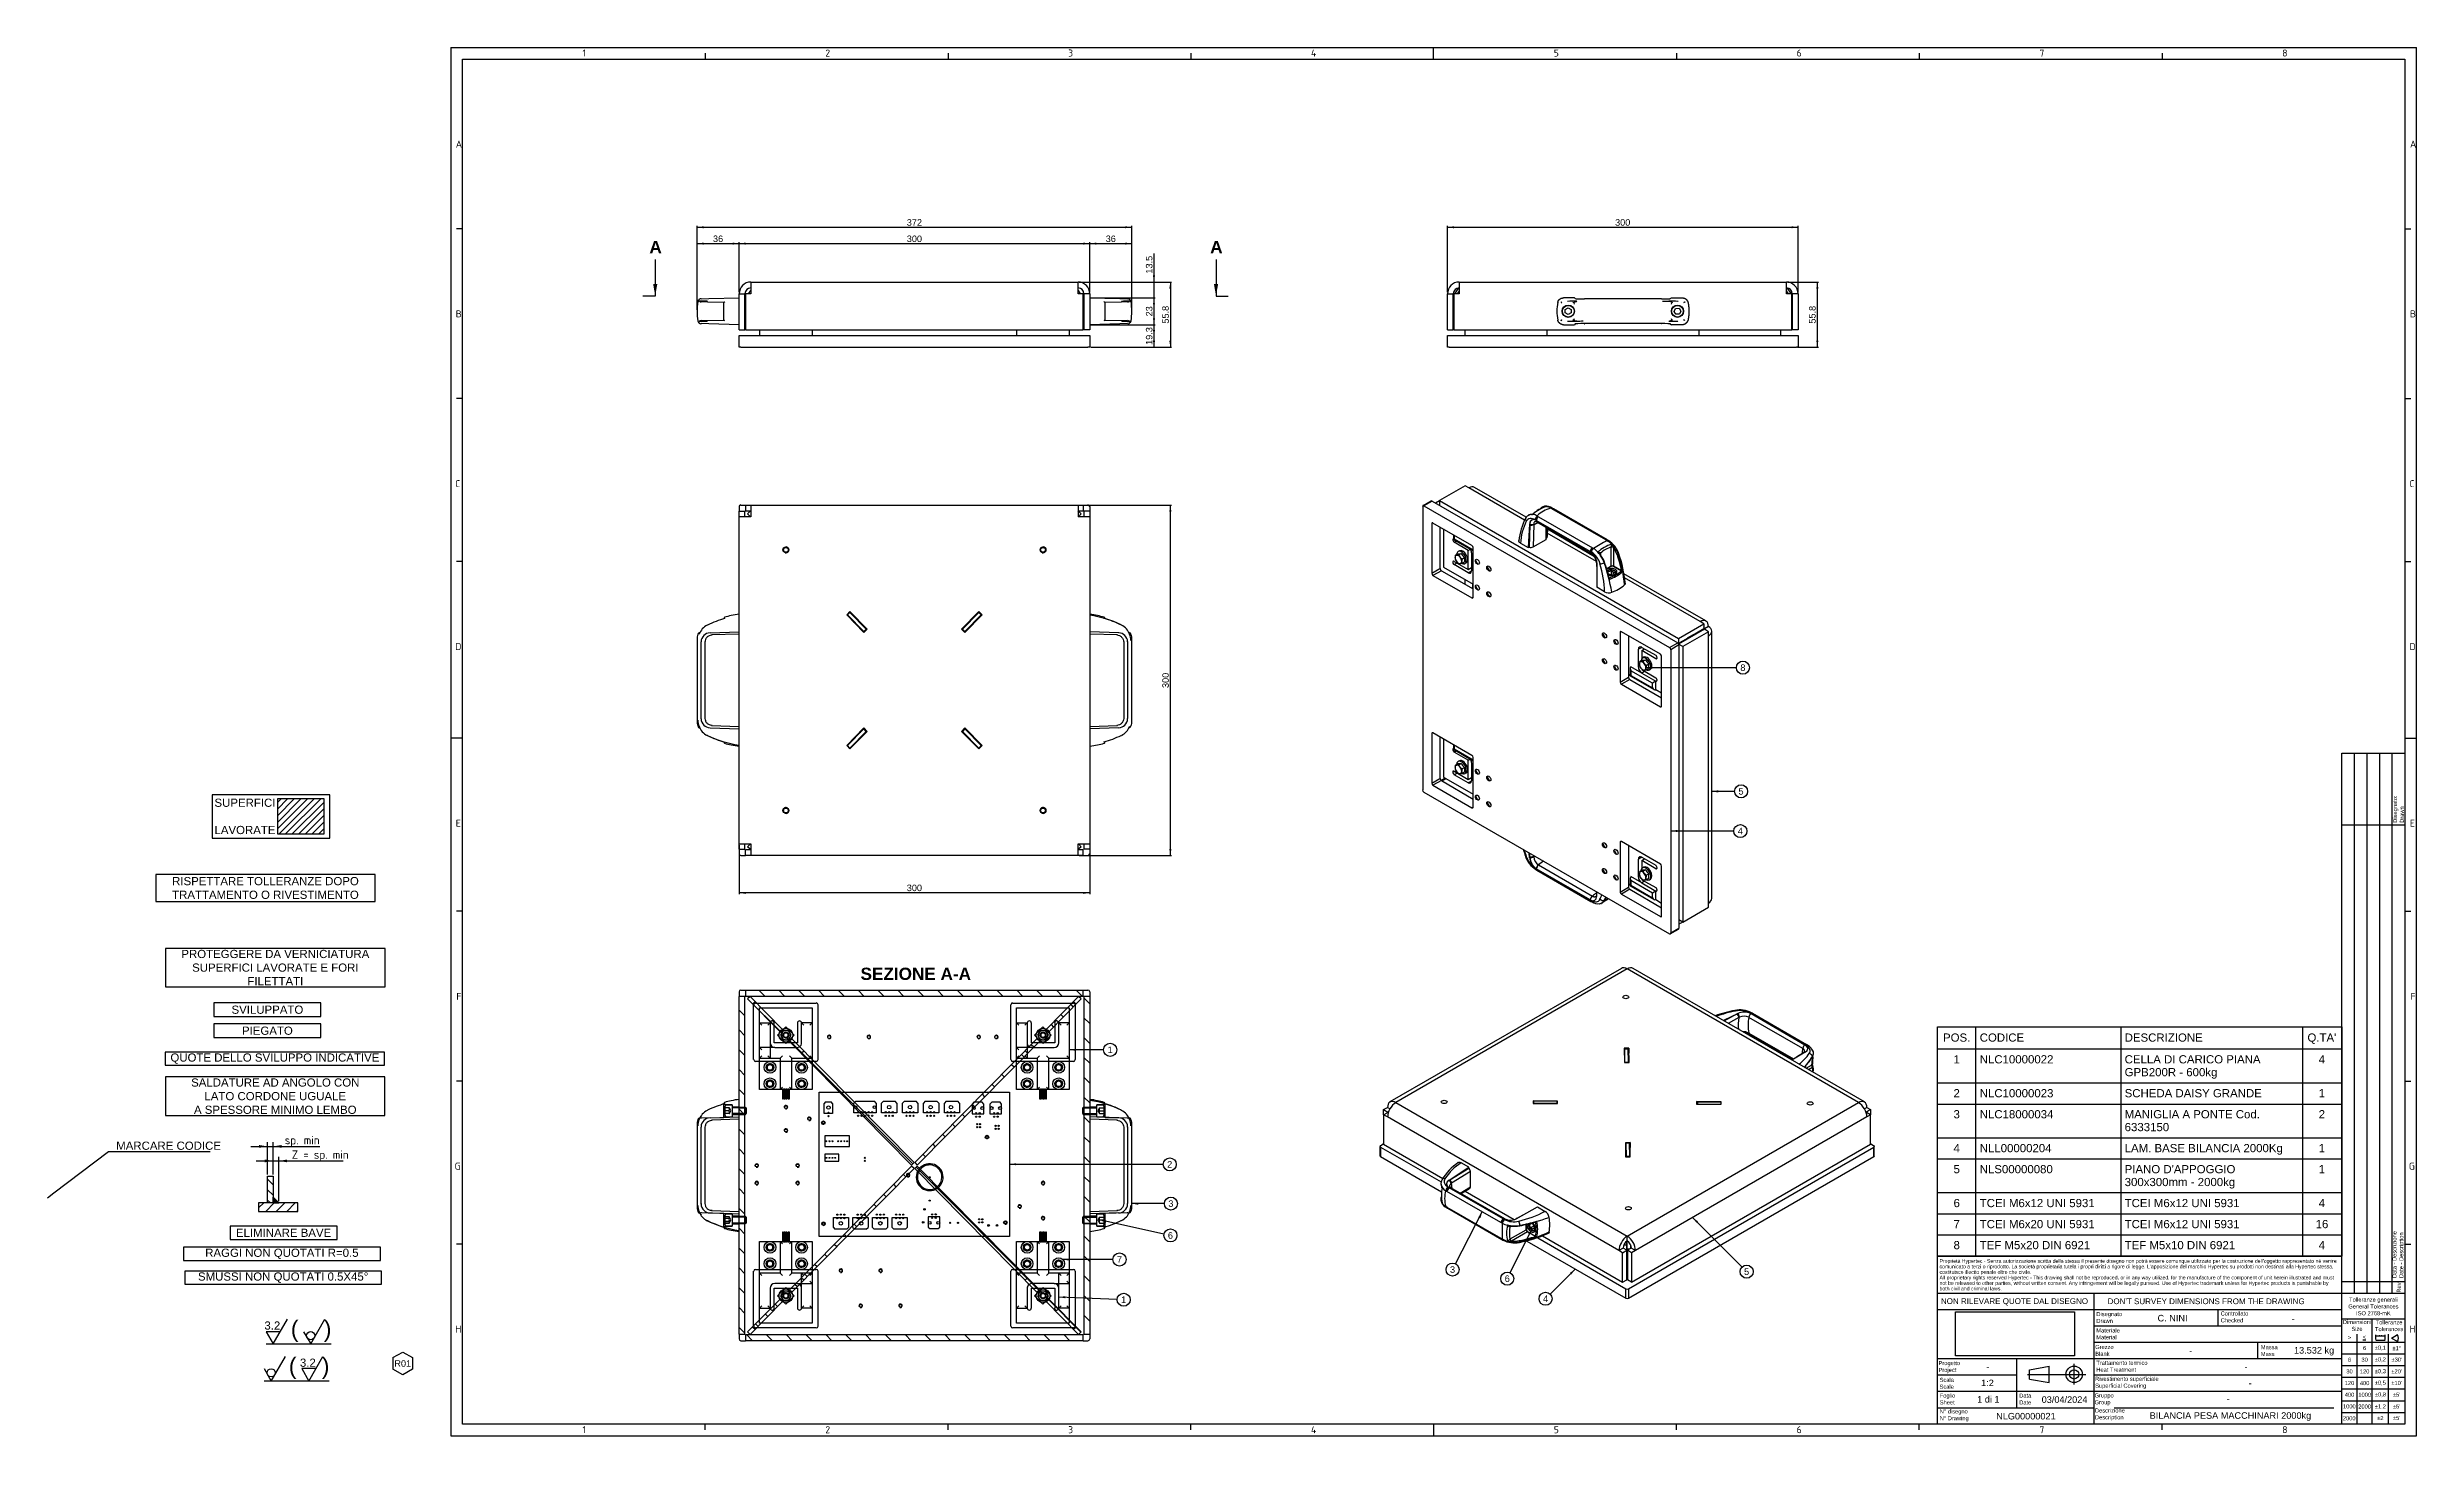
# Model space of a CAD drawing. Header units: millimetres. Extents: x -173 to 841, y -8 to 594.
import ezdxf
from ezdxf import colors
from ezdxf.entities.mleader import LeaderData, LeaderLine
from ezdxf.enums import TextEntityAlignment as Align
from ezdxf.lldxf.tags import DXFTag
from ezdxf.math import Vec2, Vec3

# ---------------------------------------------------------------- set-up
doc = ezdxf.new("R2010")
doc.units = ezdxf.units.MM
for name, color, linetype in [('Default', 7, 'Continuous'), ('NLC10000022', 7, 'Continuous'), ('NLC10000023', 7, 'Continuous'), ('NLC18000034', 7, 'Continuous'), ('NLL00000201', 7, 'Continuous'), ('NLL00000202', 7, 'Continuous'), ('NLL00000203', 7, 'Continuous'), ('NLL00000204', 7, 'Continuous'), ('NLP00000075', 7, 'Continuous'), ('TCEI_M6X12_UNI_5', 7, 'Continuous'), ('TCEI_M6X20_UNI_5', 7, 'Continuous'), ('TEF_M5X20_DIN_69', 7, 'Continuous')]:
    doc.layers.add(name, color=color, linetype=linetype)
doc.styles.add('SEACAD_Arial', font='arial.ttf')
doc.styles.add('SEACAD_ArialB', font='arialbd.ttf')
doc.styles.add('SEACAD_Solid_Edge_ISO', font='')
doc.styles.add('SEACAD_Solid_Edge_ISOB', font='seisobd.ttf')
doc.styles.get('SEACAD_Solid_Edge_ISO').set_extended_font_data('Solid Edge ISO')
tags = doc.linetypes.add('CENTER2', pattern=[28.575, 19.05, -3.175, 3.175, -3.175]).pattern_tags.tags
tags[10:11] = [DXFTag(74, 4), DXFTag(75, 0), DXFTag(340, '0'), DXFTag(46, 0.0), DXFTag(50, 0.0), DXFTag(44, 0.0), DXFTag(45, 0.0)]
tags[8:9] = [DXFTag(74, 4), DXFTag(75, 0), DXFTag(340, '0'), DXFTag(46, 0.0), DXFTag(50, 0.0), DXFTag(44, 0.0), DXFTag(45, 0.0)]
tags[6:7] = [DXFTag(74, 4), DXFTag(75, 0), DXFTag(340, '0'), DXFTag(46, 0.0), DXFTag(50, 0.0), DXFTag(44, 0.0), DXFTag(45, 0.0)]
tags[4:5] = [DXFTag(74, 4), DXFTag(75, 0), DXFTag(340, '0'), DXFTag(46, 0.0), DXFTag(50, 0.0), DXFTag(44, 0.0), DXFTag(45, 0.0)]
tags = doc.linetypes.add('HIDDEN2', pattern=[4.7625, 3.175, -1.5875]).pattern_tags.tags
tags[6:7] = [DXFTag(74, 4), DXFTag(75, 0), DXFTag(340, '0'), DXFTag(46, 0.0), DXFTag(50, 0.0), DXFTag(44, 0.0), DXFTag(45, 0.0)]
tags[4:5] = [DXFTag(74, 4), DXFTag(75, 0), DXFTag(340, '0'), DXFTag(46, 0.0), DXFTag(50, 0.0), DXFTag(44, 0.0), DXFTag(45, 0.0)]
doc.dimstyles.new('HYPERTECS', dxfattribs={"dimtxt": 2.8, "dimasz": 2.8, "dimexe": 0.56, "dimexo": 0.56, "dimgap": 0.7, "dimtad": 1, "dimdec": 7, "dimlfac": 2, "dimdsep": 46, "dimtxsty": 'SEACAD_Arial', "dimblk1": '_SE_FILLED', "dimblk2": '_SE_FILLED', "dimsah": 1, "dimcen": 1.4, "dimadec": 7, "dimazin": 0, "dimtfac": 0.5, "dimtdec": 3, "dimtmove": 0, "dimatfit": 3, "dimfxl": 1, "dimarcsym": 0})
doc.dimstyles.new('ISO_3.6', dxfattribs={"dimtxt": 3.6, "dimasz": 3.6, "dimexe": 1.8, "dimexo": 0.72, "dimgap": 0.9, "dimtad": 1, "dimtxsty": 'SEACAD_Solid_Edge_ISO', "dimblk1": '_SE_FILLED', "dimblk2": '_SE_FILLED', "dimsah": 1, "dimcen": 1.8, "dimadec": 1, "dimazin": 0, "dimtfac": 0.6, "dimtdec": 3, "dimtmove": 0, "dimatfit": 3, "dimfxl": 1, "dimarcsym": 0})
picture_1 = doc.add_image_def('image1.bmp', size_in_pixel=(607, 223))

msp = doc.modelspace()

# ---------------------------------------------------------------- texts
at = {"layer": 'Default', "color": 7, "linetype": 'Continuous', "style": 'SEACAD_ArialB'}
msp.add_text('SEZIONE A-A', height=5.25, dxfattribs=at).set_placement((175.32134007, 200.25785961), align=Align.TOP_LEFT)
at = {"layer": 'Default', "char_height": 1.75, "attachment_point": 4, "rotation": 90}
for s, insert, width in [('{\\fArial|b0||i0||c0|p34;\\C7;\\H1.75;\\W1.;Disegnato:\\P}{\\fArial|b0||i0||c0|p34;\\C7;\\H1.75;\\W1.;Drawn}', (833.23572429, 262.22799188), 12.719086443), ('{\\fArial|b0||i0||c0|p34;\\C7;\\H1.75;\\W1.;Data - Descrizione\\P}{\\fArial|b0||i0||c0|p34;\\C7;\\H1.75;\\W1.;Date - Description}', (833.23572429, 67.43879595), 29.0182826871), ('{\\fArial|b0||i0||c0|p34;\\C7;\\H1.75;\\W1.;Rev}', (833.41070032, 61.2229682), 5)]:
    msp.add_mtext(s, dxfattribs=dict(at, insert=insert, width=width))
at = {"layer": 'Default'}
for s, insert, char_height, width, attachment_point in [('{\\fArial|b0||i0||c0|p34;\\C7;\\H3.5;\\W1.;RISPETTARE TOLLERANZE DOPO \\P}{\\fArial|b0||i0||c0|p34;\\C7;\\H3.5;\\W1.;TRATTAMENTO O RIVESTIMENTO}', (-79.23852519, 234.34649227), 3.5, 93.8442313142, 5), ('{\\fArial|b0||i0||c0|p34;\\C7;\\H3.5;\\W1.;PROTEGGERE DA VERNICIATURA\\P}{\\fArial|b0||i0||c0|p34;\\C7;\\H3.5;\\W1.;SUPERFICI LAVORATE E FORI \\P}{\\fArial|b0||i0||c0|p34;\\C7;\\H3.5;\\W1.;FILETTATI}', (-75.01553478, 200.28450582), 3.5, 93.8442313142, 5), ('{\\fArial|b0||i0||c0|p34;\\C7;\\H3.5;\\W1.;SVILUPPATO }', (-78.40550788, 182.25762799), 3.5, 45.8044336943, 5), ('{\\fArial|b0||i0||c0|p34;\\C7;\\H3.5;\\W1.;PIEGATO}', (-78.40550788, 173.27254201), 3.5, 45.8044336943, 5), ('{\\fArial|b0||i0||c0|p34;\\C7;\\H3.5;\\W1.;QUOTE DELLO SVILUPPO INDICATIVE}', (-75.21081064, 161.32913528), 3.5, 93.8442313142, 5), ('{\\fArial|b0||i0||c0|p34;\\C7;\\H3.5;\\W1.;SALDATURE AD ANGOLO CON\\P}{\\fArial|b0||i0||c0|p34;\\C7;\\H3.5;\\W1.;LATO CORDONE UGUALE\\P}{\\fArial|b0||i0||c0|p34;\\C7;\\H3.5;\\W1.;A SPESSORE MINIMO LEMBO}', (-75.04698258, 145.2668277), 3.5, 93.8442313142, 5), ('{\\fArial|b0||i0||c0|p34;\\C7;\\H3.5;\\W1.;ELIMINARE BAVE  }', (-71.49720614, 86.84320298), 3.5, 45.8044336943, 5), ('{\\fArial|b0||i0||c0|p34;\\C7;\\H3.5;\\W1.;RAGGI NON QUOTATI R=0.5  }', (-72.21583746, 77.81264089), 3.5, 84.2482849563, 5), ('{\\fArial|b0||i0||c0|p34;\\C7;\\H3.5;\\W1.;SMUSSI NON QUOTATI 0.5X45°  }', (-71.66741221, 67.6352944), 3.5, 84.2181485051, 5), ('{\\fArial|b0||i0||c0|p34;\\C7;\\H1.75;\\W1.;Disegnato\\P}{\\fArial|b0||i0||c0|p34;\\C7;\\H1.75;\\W1.;Drawn}', (704, 50.56627687), 1.75, 20, 4), ('{\\fArial|b0||i0||c0|p34;\\C7;\\H1.75;\\W1.;Controllato\\P}{\\fArial|b0||i0||c0|p34;\\C7;\\H1.75;\\W1.;Checked}', (757.1816848, 50.81558576), 1.75, 12.4300322182, 4), ('{\\fArial|b0||i0||c0|p34;\\C7;\\H1.75;\\W1.;Tolleranze generali\\P}{\\fArial|b0||i0||c0|p34;\\C7;\\H1.75;\\W1.;General Tolerances \\P}{\\fArial|b0||i0||c0|p34;\\C7;\\H1.75;\\W1.;ISO 2768-mK}', (822.51388262, 55.30654422), 1.75, 26.8036963245, 5), ('{\\fArial|b0||i0||c0|p34;\\C7;\\H7.;\\W1.;(    )}', (-68.39237066, 49.25667989), 7, 19.8049371721, 1), ('{\\fArial|b0||i0||c0|p34;\\C7;\\H1.75;\\W1.;Materiale\\P}{\\fArial|b0||i0||c0|p34;\\C7;\\H1.75;\\W1.;Material}', (704, 43.57620415), 1.75, 20, 4), ('{\\fArial|b0||i0||c0|p34;\\C7;\\H1.75;\\W1.;Dimensioni\\P}{\\fArial|b0||i0||c0|p34;\\C7;\\H1.75;\\W1.;Size}', (815.49953787, 47.159649), 1.75, 12.89211055, 5), ('{\\fArial|b0||i0||c0|p34;\\C7;\\H1.75;\\W1.;>}', (812.26704231, 42.0237322), 1.75, 6.2997943137, 5), ('{\\fArial|b0||i0||c0|p34;\\C7;\\H1.75;\\W1.;<}', (818.62758283, 42.24339607), 1.75, 6.2997943137, 5), ('{\\fArial|b0||i0||c0|p34;\\C7;\\H1.75;\\W1.;Tolleranze\\P}{\\fArial|b0||i0||c0|p34;\\C7;\\H1.75;\\W1.;Tolerances\\P}', (829.23202229, 47.06563754), 1.75, 13.5773743718, 5), ('{\\fArial|b0||i0||c0|p34;\\C7;\\H7.;\\W1.;(    )}', (-69.24917439, 33.40072146), 7, 19.8049371721, 1), ('{\\fArial|b0||i0||c0|p34;\\C7;\\H1.75;\\W1.;Progetto\\P}{\\fArial|b0||i0||c0|p34;\\C7;\\H1.75;\\W1.;Project}', (636.48312286, 29.34970754), 1.75, 31.2273084076, 4), ('{\\fArial|b0||i0||c0|p34;\\C7;\\H1.75;\\W1.;Grezzo\\P}{\\fArial|b0||i0||c0|p34;\\C7;\\H1.75;\\W1.;Blank}', (703.5028546, 36.49830667), 1.75, 24.6252208734, 4), ('{\\fArial|b0||i0||c0|p34;\\C7;\\H1.75;\\W1.;Trattamento termico\\P}{\\fArial|b0||i0||c0|p34;\\C7;\\H1.75;\\W1.;Heat Treatment}', (704, 29.69999), 1.75, 24.8296558349, 4), ('{\\fArial|b0||i0||c0|p34;\\C7;\\H1.75;\\W1.;Massa\\P}{\\fArial|b0||i0||c0|p34;\\C7;\\H1.75;\\W1.;Mass}', (774.37507089, 36.41984213), 1.75, 20, 4), ('{\\fArial|b0||i0||c0|p34;\\C7;\\H1.75;\\W1.;6}', (812.29061105, 32.49427871), 1.75, 6.447167008, 5), ('{\\fArial|b0||i0||c0|p34;\\C7;\\H1.75;\\W1.;30}', (818.76735904, 32.51488078), 1.75, 6.5063289716, 5), ('{\\fArial|b0||i0||c0|p34;\\C7;\\H1.75;\\W1.;6}', (818.76735904, 37.5005818), 1.75, 6.5063289716, 5), ('{\\fArial|b0||i0||c0|p34;\\C7;\\H1.75;\\W1.;±0,2}', (825.48793761, 32.5), 1.75, 6.9308915628, 5), ('{\\fArial|b0||i0||c0|p34;\\C7;\\H1.75;\\W1.;±0,1}', (825.49329731, 37.5), 1.75, 6.7681044115, 5), ("{\\fArial|b0||i0||c0|p34;\\C7;\\H1.75;\\W1.;±30'}", (832.5375677, 32.5422716), 1.75, 6.829169776, 5), ('{\\fArial|b0||i0||c0|p34;\\C7;\\H1.75;\\W1.;±1°}', (832.5, 37.46548975), 1.75, 7, 5), ('{\\fArial|b0||i0||c0|p34;\\C7;\\H1.75;\\W1.;Scala\\P}{\\fArial|b0||i0||c0|p34;\\C7;\\H1.75;\\W1.;Scale}', (636.93799735, 22.42917316), 1.75, 20, 4), ('{\\fArial|b0||i0||c0|p34;\\C7;\\H1.75;\\W1.;Rivestimento superficiale\\P}{\\fArial|b0||i0||c0|p34;\\C7;\\H1.75;\\W1.;Superficial Covering}', (703.48312286, 22.6128207), 1.75, 31.2273084076, 4), ('{\\fArial|b0||i0||c0|p34;\\C7;\\H1.75;\\W1.;120}', (812.29061105, 22.56408082), 1.75, 6.447167008, 5), ('{\\fArial|b0||i0||c0|p34;\\C7;\\H1.75;\\W1.;30}', (812.29061105, 27.52917977), 1.75, 6.447167008, 5), ('{\\fArial|b0||i0||c0|p34;\\C7;\\H1.75;\\W1.;400}', (818.76735904, 22.50227461), 1.75, 6.5063289716, 5), ('{\\fArial|b0||i0||c0|p34;\\C7;\\H1.75;\\W1.;120}', (818.76735904, 27.48797563), 1.75, 6.5063289716, 5), ('{\\fArial|b0||i0||c0|p34;\\C7;\\H1.75;\\W1.;±0,5}', (825.46907642, 22.5068101), 1.75, 6.9096055381, 5), ('{\\fArial|b0||i0||c0|p34;\\C7;\\H1.75;\\W1.;±0,3}', (825.50776358, 27.46250949), 1.75, 6.9303775086, 5), ("{\\fArial|b0||i0||c0|p34;\\C7;\\H1.75;\\W1.;±20'}", (832.46382485, 27.52775764), 1.75, 6.829169776, 5), ("{\\fArial|b0||i0||c0|p34;\\C7;\\H1.75;\\W1.;±10'}", (832.46382485, 22.58698653), 1.75, 6.829169776, 5), ('{\\fArial|b0||i0||c0|p34;\\C7;\\H1.75;\\W1.;Foglio\\P}{\\fArial|b0||i0||c0|p34;\\C7;\\H1.75;\\W1.;Sheet}', (637, 15.699995), 1.75, 20, 4), ('{\\fArial|b0||i0||c0|p34;\\C7;\\H1.75;\\W1.;N° disegno \\P}{\\fArial|b0||i0||c0|p34;\\C7;\\H1.75;\\W1.;N° Drawing}', (637, 8.699995), 1.75, 20, 4), ('{\\fArial|b0||i0||c0|p34;\\C7;\\H1.75;\\W1.;Data\\P}{\\fArial|b0||i0||c0|p34;\\C7;\\H1.75;\\W1.;Date}', (671, 15.699995), 1.75, 20, 4), ('{\\fArial|b0||i0||c0|p34;\\C7;\\H1.75;\\W1.;Gruppo\\P}{\\fArial|b0||i0||c0|p34;\\C7;\\H1.75;\\W1.;Group}', (703.25901024, 15.51592096), 1.75, 31.2273084076, 4), ('{\\fArial|b0||i0||c0|p34;\\C7;\\H1.75;\\W1.;Descrizione\\P}{\\fArial|b0||i0||c0|p34;\\C7;\\H1.75;\\W1.;Description}', (703.40841865, 9.09135908), 1.75, 31.2273084076, 4), ('{\\fArial|b0||i0||c0|p34;\\C7;\\H1.75;\\W1.;1000 }', (812.20927461, 12.54562141), 1.75, 6.4602691064, 5), ('{\\fArial|b0||i0||c0|p34;\\C7;\\H1.75;\\W1.;400}', (812.29061105, 17.53717566), 1.75, 6.447167008, 5), ('{\\fArial|b0||i0||c0|p34;\\C7;\\H1.75;\\W1.;2000 }', (818.75909556, 12.47640165), 1.75, 6.5228559189, 5), ('{\\fArial|b0||i0||c0|p34;\\C7;\\H1.75;\\W1.;1000}', (818.80475173, 17.51657359), 1.75, 6.5811143621, 5), ('{\\fArial|b0||i0||c0|p34;\\C7;\\H1.75;\\W1.;±1.2}', (825.49410071, 12.53087258), 1.75, 6.868627931, 5), ('{\\fArial|b0||i0||c0|p34;\\C7;\\H1.75;\\W1.;±0,8}', (825.52629051, 17.51657359), 1.75, 6.8685146642, 5), ("{\\fArial|b0||i0||c0|p34;\\C7;\\H1.75;\\W1.;±5'}", (832.46382485, 17.57247257), 1.75, 6.829169776, 5), ("{\\fArial|b0||i0||c0|p34;\\C7;\\H1.75;\\W1.;±5'}", (832.46382485, 12.55795861), 1.75, 6.829169776, 5), ('{\\fArial|b0||i0||c0|p34;\\C7;\\H1.75;\\W1.;2000 }', (812.16471473, 7.45211149), 1.75, 6.5228559189, 5), ('{\\fArial|b0||i0||c0|p34;\\C7;\\H1.75;\\W1.;±2}', (825.49410071, 7.53953494), 1.75, 6.868627931, 5), ("{\\fArial|b0||i0||c0|p34;\\C7;\\H1.75;\\W1.;±5'}", (832.46382485, 7.6171875), 1.75, 6.829169776, 5)]:
    msp.add_mtext(s, dxfattribs=dict(at, insert=insert, char_height=char_height, width=width, attachment_point=attachment_point))
at = {"layer": 'Default', "insert": (636.90137945, 62.14306664), "char_height": 1.575, "width": 171.1349907339, "attachment_point": 7, "line_spacing_factor": 0.9}
msp.add_mtext("{\\fArial|b0||i0||c0|p34;\\C7;\\H1.575;\\W1.;Proprietà Hypertec - Senza autorizzazione scritta della stessa il presente disegno non potrà essere comunque utilizzato per la costruzione dell'oggetto rappresentato nè venire \\P}{\\fArial|b0||i0||c0|p34;\\C7;\\H1.575;\\W1.;comunicato a terzi o riprodotto. La società proprietaria tutela i propri diritti a rigore di legge. L'apposizione del marchio Hypertec su prodotti non destinati alla Hypertec stessa, \\P}{\\fArial|b0||i0||c0|p34;\\C7;\\H1.575;\\W1.;costituisce illecito penale oltre che civile.\\P}{\\fArial|b0||i0||c0|p34;\\C7;\\H1.575;\\W1.;All proprietary rights reserved Hypertec - This drawing shall not be reproduced, or in any way utilized, for the manufacture of the component of unit herein illustrated and must \\P}{\\fArial|b0||i0||c0|p34;\\C7;\\H1.575;\\W1.;not be released to other parties, without written consent. Any infringement will be legally pursued. Use of Hypertec trademark unless for Hypertec products is punishable by \\P}{\\fArial|b0||i0||c0|p34;\\C7;\\H1.575;\\W1.;both civil and criminal laws.}", dxfattribs=at)

# ---------------------------------------------------------------- blocks, each defined once
blk = doc.blocks.new('SEANNOT_GROUP')
at = {"layer": 'Default', "color": 7, "linetype": 'Continuous'}
for p, q in [((-62.9, 44.5), (-59.9, 39.3)), ((-59.9, 39.3), (-53.8, 49.8))]:
    blk.add_line(p, q, dxfattribs=at)
blk.add_circle((-59.9, 42.8), 1.75, dxfattribs=at)
blk = doc.blocks.new('SEANNOT_GROUP1')
at = {"layer": 'Default', "color": 7, "linetype": 'Continuous'}
for p, q in [((-78.9, 44.5), (-75.9, 39.3)), ((-72.9, 44.5), (-78.9, 44.5)), ((-75.9, 39.3), (-69.8, 49.8))]:
    blk.add_line(p, q, dxfattribs=at)
at = {"layer": 'Default', "color": 7, "linetype": 'Continuous', "style": 'SEACAD_Arial'}
blk.add_text('3.2', height=3.5, dxfattribs=at).set_placement((-79.7, 48.9), align=Align.TOP_LEFT)
blk = doc.blocks.new('SEANNOT_GROUP2')
at = {"layer": 'Default', "color": 7, "linetype": 'Continuous'}
for p, q in [((-60.7, 23.4), (-54.7, 33.9)), ((-63.7, 28.7), (-60.7, 23.4)), ((-57.7, 28.7), (-63.7, 28.7))]:
    blk.add_line(p, q, dxfattribs=at)
at = {"layer": 'Default', "color": 7, "linetype": 'Continuous', "style": 'SEACAD_Arial'}
blk.add_text('3.2', height=3.5, dxfattribs=at).set_placement((-64.5, 33), align=Align.TOP_LEFT)
blk = doc.blocks.new('SEANNOT_GROUP3')
at = {"layer": 'Default', "color": 7, "linetype": 'Continuous'}
for p, q in [((-76.8, 23.4), (-70.7, 33.9)), ((-79.8, 28.7), (-76.8, 23.4))]:
    blk.add_line(p, q, dxfattribs=at)
blk.add_circle((-76.8, 26.9), 1.75, dxfattribs=at)
blk = doc.blocks.new('_SE_FILLED')
at = {"color": 0}
blk.add_line((0, 0), (-1, 0), dxfattribs=at)
blk.add_solid([(0, 0), (-1, -0.1665), (-1, 0.1665), (0, 0)], dxfattribs=at)
blk = doc.blocks.new('SEANNOT_GROUP5')
at = {"layer": 'Default', "color": 7, "linetype": 'Continuous'}
blk.add_line((-24.7, 33.4), (-24.7, 28.5), dxfattribs=at)
blk.add_lwpolyline([(-24.7, 33.4), (-20.5, 35.8), (-16.3, 33.4), (-16.3, 28.5), (-20.5, 26.1), (-24.7, 28.5)], dxfattribs=at)
at = {"layer": 'Default', "color": 7, "linetype": 'Continuous', "style": 'SEACAD_Arial'}
blk.add_text('R01', height=2.8, dxfattribs=at).set_placement((-24.1, 32.3), align=Align.TOP_LEFT)
blk = doc.blocks.new('SE')
at = {"color": 7, "linetype": 'Continuous'}
for p, q in [((652.3, 175), (652.3, 165.6)), ((714.4, 175), (714.4, 165.6)), ((792.2, 175), (792.2, 165.6)), ((636, 165.6), (809, 165.6)), ((652.3, 165.6), (652.3, 151)), ((714.4, 165.6), (714.4, 151)), ((792.2, 165.6), (792.2, 151)), ((636, 151), (809, 151)), ((636, 141.9), (809, 141.9)), ((652.3, 151), (652.3, 141.9)), ((652.3, 141.9), (652.3, 127.5)), ((714.4, 151), (714.4, 141.9)), ((714.4, 141.9), (714.4, 127.5)), ((792.2, 151), (792.2, 141.9)), ((792.2, 141.9), (792.2, 127.5)), ((636, 127.5), (809, 127.5)), ((652.3, 127.5), (652.3, 118.4)), ((714.4, 127.5), (714.4, 118.4)), ((792.2, 127.5), (792.2, 118.4)), ((636, 118.4), (809, 118.4)), ((652.3, 118.4), (652.3, 104)), ((714.4, 118.4), (714.4, 104)), ((792.2, 118.4), (792.2, 104)), ((636, 104), (809, 104)), ((652.3, 104), (652.3, 95)), ((714.4, 104), (714.4, 95)), ((792.2, 104), (792.2, 95)), ((636, 95), (809, 95)), ((652.3, 95), (652.3, 85.9)), ((714.4, 95), (714.4, 85.9)), ((792.2, 95), (792.2, 85.9)), ((636, 85.9), (809, 85.9)), ((652.3, 85.9), (652.3, 76.8)), ((714.4, 85.9), (714.4, 76.8)), ((792.2, 85.9), (792.2, 76.8))]:
    blk.add_line(p, q, dxfattribs=at)
blk.add_lwpolyline([(636, 76.8), (636, 175), (809, 175), (809, 76.8), (636, 76.8)], dxfattribs=at)
at = {"color": 7, "linetype": 'Continuous', "style": 'SEACAD_Arial'}
for s, p in [('POS.', (638.4, 172.1)), ('1', (642.9, 162.8)), ('CODICE', (654.1, 172.1)), ('NLC10000022', (654.1, 162.8)), ('CELLA DI CARICO PIANA', (716.1, 162.8)), ('DESCRIZIONE', (716.1, 172.1)), ("Q.TA'", (794.3, 172.1)), ('4', (799.1, 162.8)), ('GPB200R - 600kg', (716.1, 157.3)), ('2', (642.9, 148.3)), ('NLC10000023', (654.1, 148.3)), ('SCHEDA DAISY GRANDE', (716.1, 148.3)), ('1', (799.1, 148.3)), ('3', (642.9, 139.3)), ('NLC18000034', (654.1, 139.3)), ('6333150', (716.1, 133.8)), ('MANIGLIA A PONTE Cod.', (716.1, 139.3)), ('2', (799.1, 139.3)), ('4', (642.9, 124.8)), ('NLL00000204', (654.1, 124.8)), ('LAM. BASE BILANCIA 2000Kg', (716.1, 124.8)), ('1', (799.1, 124.8)), ('5', (642.9, 115.8)), ('NLS00000080', (654.1, 115.8)), ("PIANO D'APPOGGIO", (716.1, 115.8)), ('1', (799.1, 115.8)), ('300x300mm - 2000kg', (716.1, 110.3)), ('6', (642.9, 101.3)), ('7', (642.9, 92.3)), ('TCEI M6x12 UNI 5931', (654.1, 101.3)), ('TCEI M6x20 UNI 5931', (654.1, 92.3)), ('TCEI M6x12 UNI 5931', (716.1, 101.3)), ('TCEI M6x12 UNI 5931', (716.1, 92.3)), ('16', (797.8, 92.3)), ('4', (799.1, 101.3)), ('8', (642.9, 83.3)), ('TEF M5x20 DIN 6921', (654.1, 83.3)), ('TEF M5x10 DIN 6921', (716.1, 83.3)), ('4', (799.1, 83.3))]:
    blk.add_text(s, height=3.5, dxfattribs=at).set_placement(p, align=Align.TOP_LEFT)
blk = doc.blocks.new('SEANNOT_GROUP6')
at = {"layer": 'Default', "linetype": 'Continuous'}
blk.add_hatch(color=7, dxfattribs=at).paths.add_polyline_path([(461.7, 86), (462.6, 88.7), (460.9, 86.4)])
at = {"layer": 'Default', "color": 7, "linetype": 'Continuous'}
blk.add_lwpolyline([(453.2, 69.7), (462.6, 88.7)], dxfattribs=at)
blk.add_circle((452, 67.2), 2.8, dxfattribs=at)
at = {"layer": 'Default', "color": 7, "linetype": 'Continuous', "style": 'SEACAD_Arial'}
blk.add_text('6', height=2.8, dxfattribs=at).set_placement((450.9, 68.6), align=Align.TOP_LEFT)
blk = doc.blocks.new('SEANNOT_GROUP7')
at = {"layer": 'Default', "linetype": 'Continuous'}
blk.add_hatch(color=7, dxfattribs=at).paths.add_polyline_path([(440.5, 93.1), (441.3, 95.8), (439.6, 93.5)])
at = {"layer": 'Default', "color": 7, "linetype": 'Continuous'}
blk.add_lwpolyline([(429.9, 73.6), (441.3, 95.8)], dxfattribs=at)
blk.add_circle((428.6, 71.1), 2.8, dxfattribs=at)
at = {"layer": 'Default', "color": 7, "linetype": 'Continuous', "style": 'SEACAD_Arial'}
blk.add_text('3', height=2.8, dxfattribs=at).set_placement((427.5, 72.5), align=Align.TOP_LEFT)
blk = doc.blocks.new('SEANNOT_GROUP8')
at = {"layer": 'Default', "linetype": 'Continuous'}
blk.add_hatch(color=7, dxfattribs=at).paths.add_polyline_path([(479.4, 69), (481.1, 71.3), (478.8, 69.7)])
at = {"layer": 'Default', "color": 7, "linetype": 'Continuous'}
blk.add_lwpolyline([(470.4, 60.6), (481.1, 71.3)], dxfattribs=at)
blk.add_circle((468.4, 58.6), 2.8, dxfattribs=at)
at = {"layer": 'Default', "color": 7, "linetype": 'Continuous', "style": 'SEACAD_Arial'}
blk.add_text('4', height=2.8, dxfattribs=at).set_placement((467.3, 60), align=Align.TOP_LEFT)
blk = doc.blocks.new('SEANNOT_GROUP9')
at = {"layer": 'Default', "linetype": 'Continuous'}
blk.add_hatch(color=7, dxfattribs=at).paths.add_polyline_path([(533.6, 91.7), (531.3, 93.4), (532.9, 91.1)])
at = {"layer": 'Default', "color": 7, "linetype": 'Continuous'}
blk.add_lwpolyline([(552.4, 72.2), (531.3, 93.4)], dxfattribs=at)
blk.add_circle((554.4, 70.2), 2.8, dxfattribs=at)
at = {"layer": 'Default', "color": 7, "linetype": 'Continuous', "style": 'SEACAD_Arial'}
blk.add_text('5', height=2.8, dxfattribs=at).set_placement((553.3, 71.6), align=Align.TOP_LEFT)
blk = doc.blocks.new('SEANNOT_GROUP10')
at = {"layer": 'Default', "linetype": 'Continuous'}
blk.add_hatch(color=7, dxfattribs=at).paths.add_polyline_path([(262.9, 59.7), (260.1, 59.3), (262.9, 58.8)])
at = {"layer": 'Default', "color": 7, "linetype": 'Continuous'}
blk.add_lwpolyline([(285.1, 58.3), (260.1, 59.3)], dxfattribs=at)
blk.add_circle((287.9, 58.2), 2.8, dxfattribs=at)
at = {"layer": 'Default', "color": 7, "linetype": 'Continuous', "style": 'SEACAD_Arial'}
blk.add_text('1', height=2.8, dxfattribs=at).set_placement((286.8, 59.6), align=Align.TOP_LEFT)
blk = doc.blocks.new('SEANNOT_GROUP11')
at = {"layer": 'Default', "linetype": 'Continuous'}
blk.add_hatch(color=7, dxfattribs=at).paths.add_polyline_path([(264.7, 75.8), (261.9, 75.4), (264.7, 74.9)])
at = {"layer": 'Default', "color": 7, "linetype": 'Continuous'}
blk.add_lwpolyline([(283.3, 75.4), (261.9, 75.4)], dxfattribs=at)
blk.add_circle((286.1, 75.4), 2.8, dxfattribs=at)
at = {"layer": 'Default', "color": 7, "linetype": 'Continuous', "style": 'SEACAD_Arial'}
blk.add_text('7', height=2.8, dxfattribs=at).set_placement((285, 76.8), align=Align.TOP_LEFT)
blk = doc.blocks.new('SEANNOT_GROUP12')
at = {"layer": 'Default', "linetype": 'Continuous'}
blk.add_hatch(color=7, dxfattribs=at).paths.add_polyline_path([(241.9, 116.6), (239.1, 116.1), (241.9, 115.7)])
at = {"layer": 'Default', "color": 7, "linetype": 'Continuous'}
blk.add_lwpolyline([(304.8, 116.1), (239.1, 116.1)], dxfattribs=at)
blk.add_circle((307.6, 116.1), 2.8, dxfattribs=at)
at = {"layer": 'Default', "color": 7, "linetype": 'Continuous', "style": 'SEACAD_Arial'}
blk.add_text('2', height=2.8, dxfattribs=at).set_placement((306.5, 117.5), align=Align.TOP_LEFT)
blk = doc.blocks.new('SEANNOT_GROUP13')
at = {"layer": 'Default', "linetype": 'Continuous'}
blk.add_hatch(color=7, dxfattribs=at).paths.add_polyline_path([(267.4, 165.6), (264.6, 165.1), (267.4, 164.7)])
at = {"layer": 'Default', "color": 7, "linetype": 'Continuous'}
blk.add_lwpolyline([(279.3, 165.1), (264.6, 165.1)], dxfattribs=at)
blk.add_circle((282.1, 165.1), 2.8, dxfattribs=at)
at = {"layer": 'Default', "color": 7, "linetype": 'Continuous', "style": 'SEACAD_Arial'}
blk.add_text('1', height=2.8, dxfattribs=at).set_placement((281, 166.5), align=Align.TOP_LEFT)
blk = doc.blocks.new('SEANNOT_GROUP14')
at = {"layer": 'Default', "linetype": 'Continuous'}
blk.add_hatch(color=7, dxfattribs=at).paths.add_polyline_path([(294.2, 99.8), (291.4, 99.3), (294.2, 98.8)])
at = {"layer": 'Default', "color": 7, "linetype": 'Continuous'}
blk.add_lwpolyline([(305.3, 99.3), (291.4, 99.3)], dxfattribs=at)
blk.add_circle((308.1, 99.3), 2.8, dxfattribs=at)
at = {"layer": 'Default', "color": 7, "linetype": 'Continuous', "style": 'SEACAD_Arial'}
blk.add_text('3', height=2.8, dxfattribs=at).set_placement((307, 100.7), align=Align.TOP_LEFT)
blk = doc.blocks.new('SEANNOT_GROUP15')
at = {"layer": 'Default', "linetype": 'Continuous'}
blk.add_hatch(color=7, dxfattribs=at).paths.add_polyline_path([(280.4, 92.1), (277.6, 92.3), (280.3, 91.2)])
at = {"layer": 'Default', "color": 7, "linetype": 'Continuous'}
blk.add_lwpolyline([(305.1, 86.3), (277.6, 92.3)], dxfattribs=at)
blk.add_circle((307.9, 85.7), 2.8, dxfattribs=at)
at = {"layer": 'Default', "color": 7, "linetype": 'Continuous', "style": 'SEACAD_Arial'}
blk.add_text('6', height=2.8, dxfattribs=at).set_placement((306.8, 87.1), align=Align.TOP_LEFT)
blk = doc.blocks.new('SEANNOT_GROUP16')
at = {"layer": 'Default', "linetype": 'Continuous'}
blk.add_hatch(color=7, dxfattribs=at).paths.add_polyline_path([(514.1, 329.1), (511.3, 328.6), (514.1, 328.1)])
at = {"layer": 'Default', "color": 7, "linetype": 'Continuous'}
blk.add_lwpolyline([(550, 328.6), (511.3, 328.6)], dxfattribs=at)
blk.add_circle((552.8, 328.6), 2.8, dxfattribs=at)
at = {"layer": 'Default', "color": 7, "linetype": 'Continuous', "style": 'SEACAD_Arial'}
blk.add_text('8', height=2.8, dxfattribs=at).set_placement((551.7, 330), align=Align.TOP_LEFT)
blk = doc.blocks.new('SEANNOT_GROUP17')
at = {"layer": 'Default', "linetype": 'Continuous'}
blk.add_hatch(color=7, dxfattribs=at).paths.add_polyline_path([(524.7, 259.2), (521.9, 258.7), (524.7, 258.3)])
at = {"layer": 'Default', "color": 7, "linetype": 'Continuous'}
blk.add_lwpolyline([(548.9, 258.7), (521.9, 258.7)], dxfattribs=at)
blk.add_circle((551.7, 258.7), 2.8, dxfattribs=at)
at = {"layer": 'Default', "color": 7, "linetype": 'Continuous', "style": 'SEACAD_Arial'}
blk.add_text('4', height=2.8, dxfattribs=at).set_placement((550.6, 260.1), align=Align.TOP_LEFT)
blk = doc.blocks.new('SEANNOT_GROUP18')
at = {"layer": 'Default', "linetype": 'Continuous'}
blk.add_hatch(color=7, dxfattribs=at).paths.add_polyline_path([(542.3, 276.2), (539.5, 275.7), (542.3, 275.2)])
at = {"layer": 'Default', "color": 7, "linetype": 'Continuous'}
blk.add_lwpolyline([(549.2, 275.7), (539.5, 275.7)], dxfattribs=at)
blk.add_circle((552, 275.7), 2.8, dxfattribs=at)
at = {"layer": 'Default', "color": 7, "linetype": 'Continuous', "style": 'SEACAD_Arial'}
blk.add_text('5', height=2.8, dxfattribs=at).set_placement((550.9, 277.1), align=Align.TOP_LEFT)
blk = doc.blocks.new('Blocco2')
at = {"layer": 'Default', "linetype": 'Continuous'}
h = blk.add_hatch(dxfattribs=at)
h.set_pattern_fill('LINE', scale=0.6299, angle=45, style=0)
h.paths.add_polyline_path([(-20, 0), (0, 0), (0, 15), (-20, 15)])
at = {"layer": 'Default', "color": 7, "linetype": 'Continuous'}
for p, q in [((0, 15), (-20, 15)), ((-20, 15), (-20, 0)), ((0, 0), (0, 15)), ((-20, 0), (0, 0))]:
    blk.add_line(p, q, dxfattribs=at)
blk.add_lwpolyline([(-47.9, 16.7), (-47.9, -1.8), (2.5, -1.8), (2.5, 16.7), (-47.9, 16.7)], dxfattribs=at)
at = {"layer": 'Default', "insert": (-46.9, 7.5), "char_height": 3.5, "width": 48.469, "attachment_point": 4}
blk.add_mtext('{\\fArial|b0||i0||c0|p34;\\C7;\\H3.5;\\W1.;SUPERFICI\\P}{\\fArial|b0||i0||c0|p34;\\C7;\\H3.5;\\W1.;\\P}{\\fArial|b0||i0||c0|p34;\\C7;\\H3.5;\\W1.;LAVORATE}', dxfattribs=at)
blk = doc.blocks.new('DMBLK231')
at = {"layer": 'Default', "linetype": 'Continuous'}
for points in [[(0.2, 28.4), (0.2, 27.2), (3.8, 27.8)], [(9.8, 28.4), (6.2, 27.8), (9.8, 27.2)]]:
    blk.add_hatch(color=7, dxfattribs=at).paths.add_polyline_path(points)
at = {"layer": 'Default', "color": 7, "linetype": 'Continuous'}
for p, q in [((-3.4, 27.8), (26.2, 27.8)), ((3.8, 15.8), (3.8, 29.6)), ((6.2, 15.8), (6.2, 29.6))]:
    blk.add_line(p, q, dxfattribs=at)
at = {"layer": 'Default', "color": 7, "linetype": 'Continuous', "style": 'SEACAD_Solid_Edge_ISOB'}
blk.add_text('sp. min', height=3.6, dxfattribs=at).set_placement((11.2, 32.3), align=Align.TOP_LEFT)
blk = doc.blocks.new('DMBLK232')
at = {"layer": 'Default', "linetype": 'Continuous'}
for points in [[(2.6, 22.2), (2.6, 21), (6.2, 21.6)], [(12.2, 22.2), (8.6, 21.6), (12.2, 21)]]:
    blk.add_hatch(color=7, dxfattribs=at).paths.add_polyline_path(points)
at = {"layer": 'Default', "color": 7, "linetype": 'Continuous'}
for p, q in [((-1, 21.6), (36.2, 21.6)), ((6.2, 15.8), (6.2, 23.4)), ((8.6, 4.4), (8.6, 23.4))]:
    blk.add_line(p, q, dxfattribs=at)
at = {"layer": 'Default', "color": 7, "linetype": 'Continuous', "style": 'SEACAD_Solid_Edge_ISOB'}
blk.add_text('Z = sp. min', height=3.6, dxfattribs=at).set_placement((14.2, 26.1), align=Align.TOP_LEFT)
blk = doc.blocks.new('SE1')
at = {"layer": 'NLC10000022', "color": 7, "linetype": 'Continuous'}
for p, q in [((132.1, 473.1), (132.1, 470.7)), ((154.6, 473.1), (154.6, 470.7)), ((242.1, 473.1), (242.1, 470.7)), ((264.6, 473.1), (264.6, 470.7))]:
    blk.add_line(p, q, dxfattribs=at)
at = {"layer": 'NLC18000034', "color": 7, "linetype": 'Continuous'}
for p, q in [((107.1, 486.4), (110.5, 486.5)), ((110.5, 486.5), (123.4, 486.8)), ((273.4, 486.8), (286.2, 486.5)), ((286.2, 486.5), (289.6, 486.4)), ((106.3, 485.3), (106.3, 485.4)), ((106.3, 485.4), (106.3, 485.4)), ((107.1, 486.4), (107.1, 486.4)), ((109.8, 485), (107.3, 485.1)), ((107.3, 477.1), (109.8, 477.2)), ((109.9, 485.3), (109.7, 485.3)), ((110, 485), (109.8, 485)), ((109.8, 477.2), (110, 477.2)), ((109.9, 485.3), (109.9, 485.3)), ((109.9, 476.9), (109.9, 476.9)), ((116.8, 484.9), (110, 485)), ((110, 477.2), (116.8, 477.3)), ((116.8, 484.9), (116.8, 484.9)), ((116.9, 477.4), (116.9, 484.8)), ((279.9, 484.8), (279.9, 477.4)), ((279.9, 477.3), (279.9, 477.3)), ((286.8, 485), (280, 484.9)), ((280, 477.3), (286.8, 477.2)), ((286.9, 485), (286.8, 485)), ((286.8, 477.2), (286.9, 477.2)), ((286.9, 485.3), (286.9, 485.3)), ((289.4, 485.1), (286.9, 485)), ((286.9, 477.2), (289.4, 477.1)), ((286.9, 476.9), (286.9, 476.9)), ((286.9, 476.9), (287, 476.9)), ((290.4, 485.4), (290.4, 485.4)), ((290.4, 485.4), (290.4, 485.3)), ((290.4, 476.9), (290.4, 476.8)), ((290.4, 476.8), (290.4, 476.8)), ((110.5, 475.7), (107.1, 475.8)), ((107.1, 475.8), (107.1, 475.8)), ((123.4, 475.3), (110.5, 475.7)), ((286.2, 475.7), (273.4, 475.3)), ((289.6, 475.8), (286.2, 475.7)), ((289.6, 475.8), (289.6, 475.8)), ((289.6, 475.8), (289.6, 475.8))]:
    blk.add_line(p, q, dxfattribs=at)
for centre, radius, start, end in [((128.9, 481.1), 23.5, 169.8782, 190.1218), ((107, 485.1), 1.3, 146.2727, 172.2328), ((107, 485), 1.26, 145.3496, 161.2146), ((107.2, 477.2), 1.45, 205.47, 268.2928), ((107.2, 485), 1.45, 143.0967, 147.0344), ((107.2, 485), 1.45, 130.9526, 146.1604), ((107.2, 485), 1.45, 128.0375, 141.046), ((107.3, 484.6), 1.88, 103.8768, 127.3113), ((98.7, 48.2), 437.3, 88.5512, 89.0021), ((107.5, 487.3), 2.22, 239.9333, 261.7341), ((107.4, 475), 2.18, 98.0724, 120.2608), ((105.1, 610), 133.2, 270.4862, 271.9665), ((107.2, 485), 1.45, 91.7071, 106.4707), ((107.2, 485), 1.45, 91.5, 100.4124), ((107.2, 485), 1.43, 91.5296, 92.9044), ((116.8, 484.8), 0.1, 0.0006, 77.4533), ((116.8, 477.4), 0.1, 271.025, 0.2339), ((118.9, 483.3), 2.49, 131.0745, 143.5958), ((119.2, 479.2), 2.99, 217.4574, 227.8723), ((277.5, 483), 2.99, 37.4574, 47.8723), ((277.9, 478.9), 2.49, 311.0745, 323.5958), ((280, 484.8), 0.1, 91.025, 180.2339), ((280, 477.4), 0.1, 180.0006, 257.4533), ((291.6, 352.2), 133.2, 90.4862, 91.9665), ((298.1, 914), 437.3, 268.5512, 269.0021), ((289.6, 485), 1.45, 81.2395, 88.2929), ((289.6, 485), 1.45, 10.1218, 88.5), ((289.3, 487.2), 2.18, 278.0717, 300.2634), ((289.3, 474.9), 2.22, 59.9343, 81.7339), ((289.6, 477.2), 1.45, 310.9526, 326.1604), ((289.6, 477.2), 1.45, 322.4542, 350.3093), ((289.7, 477.1), 1.3, 326.2727, 352.2328), ((289.6, 485), 1.45, 10.1619, 11.6003), ((267.9, 481.1), 23.5, 349.8782, 10.1218), ((107.2, 477.2), 1.45, 259.5997, 268.5), ((289.6, 477.2), 1.45, 271.5, 280.4124), ((289.6, 477.2), 1.45, 271.7072, 280.8257), ((289.6, 477.2), 1.45, 271.7024, 272.4979), ((289.4, 477.6), 1.88, 283.8768, 307.3113)]:
    blk.add_arc(centre, radius, start, end, dxfattribs=at)
for centre, major_axis in [((116.8, 484.8), (-0.0308, -0.0951)), ((280, 477.4), (0.0308, 0.0951))]:
    blk.add_ellipse(centre, major_axis=major_axis, ratio=0.999784, start_param=1.879418, end_param=3.437089, dxfattribs=at)
for points, knots in [([(106.2, 485.3), (106.2, 485.3), (106.2, 485.3), (106.1, 485.3), (106.1, 485.3), (106, 485.3), (106, 485.3), (105.9, 485.3), (105.9, 485.3), (105.8, 485.3), (105.8, 485.3), (105.8, 485.2), (105.8, 485.2), (105.7, 485.2)], [0, 0, 0, 0, 0.0640538, 0.1276931, 0.1909027, 0.2536678, 0.3159746, 0.3778098, 0.4391607, 0.5000156, 0.6233822, 0.7479731, 0.8189353, 0.8189353, 0.8189353, 0.8189353]), ([(105.7, 477), (105.7, 477), (105.7, 477), (105.7, 477), (105.7, 477), (105.7, 477)], [0, 0, 0, 0, 0.0723395, 0.1444424, 0.1858025, 0.1858025, 0.1858025, 0.1858025]), ([(105.7, 477), (105.8, 476.9), (105.8, 476.7), (105.9, 476.5), (106, 476.3), (106.1, 476.2), (106.2, 476.1), (106.3, 476.1), (106.4, 476), (106.5, 476), (106.6, 475.9), (106.6, 475.9), (106.7, 475.9), (106.7, 475.9), (106.7, 475.9), (106.7, 475.9), (106.8, 475.8), (106.8, 475.8), (106.8, 475.8), (106.9, 475.8), (106.9, 475.8), (106.9, 475.8), (106.9, 475.8)], [0, 0, 0, 0, 0.095207, 0.179572, 0.25066, 0.306991, 0.351645, 0.396652, 0.446408, 0.503677, 0.566333, 0.610243, 0.625337, 0.631921, 0.63831, 0.644897, 0.65204, 0.668988, 0.71741, 0.788222, 0.882418, 1, 1, 1, 1]), ([(105.9, 485.7), (105.9, 485.7), (105.9, 485.7), (105.9, 485.6), (105.9, 485.6)], [0.80558286, 0.80558286, 0.80558286, 0.80558286, 0.83617078, 0.85281659, 0.85281659, 0.85281659, 0.85281659]), ([(106.9, 486.4), (106.9, 486.4), (106.9, 486.4), (106.9, 486.4), (106.9, 486.4)], [0, 0, 0, 0, 0.1264234, 0.1519706, 0.1519706, 0.1519706, 0.1519706]), ([(116.8, 484.9), (116.8, 484.9), (116.8, 484.9), (116.8, 484.9), (116.8, 484.9), (116.8, 484.9), (116.8, 484.9), (116.9, 485), (116.9, 485), (116.9, 485), (117, 485.1), (117.1, 485.1), (117.2, 485.2), (117.2, 485.2)], [0, 0, 0, 0, 0.045079, 0.095016, 0.149979, 0.210027, 0.275133, 0.345213, 0.420148, 0.49981, 0.60799, 0.776097, 1, 1, 1, 1]), ([(116.8, 477.3), (116.8, 477.3), (116.8, 477.3), (116.9, 477.3), (116.9, 477.4), (116.9, 477.4)], [0, 0, 0, 0, 0.5, 0.5, 1, 1, 1, 1]), ([(117.2, 477), (117.2, 477), (117.2, 477), (117.1, 477.1), (117, 477.1), (116.9, 477.2), (116.9, 477.2), (116.8, 477.2), (116.8, 477.3), (116.8, 477.3), (116.8, 477.3), (116.8, 477.3)], [0, 0, 0, 0, 0.082345, 0.192722, 0.332001, 0.500543, 0.6157, 0.723399, 0.823627, 0.916006, 1, 1, 1, 1]), ([(279.5, 485.2), (279.5, 485.2), (279.6, 485.2), (279.6, 485.1), (279.7, 485.1), (279.8, 485), (279.8, 485), (279.9, 484.9), (279.9, 484.9), (279.9, 484.9), (280, 484.9), (280, 484.9)], [0, 0, 0, 0, 0.082345, 0.192722, 0.332001, 0.500543, 0.6157, 0.723399, 0.823627, 0.916006, 1, 1, 1, 1]), ([(280, 477.3), (280, 477.3), (280, 477.3), (279.9, 477.3), (279.9, 477.3), (279.9, 477.3), (279.9, 477.3), (279.9, 477.2), (279.8, 477.2), (279.8, 477.2), (279.7, 477.1), (279.6, 477.1), (279.5, 477), (279.5, 477)], [0, 0, 0, 0, 0.045079, 0.095016, 0.149979, 0.210027, 0.275133, 0.345213, 0.420148, 0.49981, 0.60799, 0.776097, 1, 1, 1, 1]), ([(280, 484.9), (279.9, 484.9), (279.9, 484.9), (279.9, 484.9), (279.9, 484.8), (279.9, 484.8)], [0, 0, 0, 0, 0.5, 0.5, 1, 1, 1, 1]), ([(291, 485.2), (291, 485.3), (290.9, 485.5), (290.8, 485.7), (290.7, 485.8), (290.6, 486), (290.5, 486.1), (290.4, 486.1), (290.3, 486.2), (290.2, 486.2), (290.2, 486.3), (290.1, 486.3), (290, 486.3), (290, 486.3), (290, 486.3), (290, 486.3), (290, 486.4), (289.9, 486.4), (289.9, 486.4), (289.9, 486.4), (289.9, 486.4), (289.8, 486.4), (289.8, 486.4)], [0, 0, 0, 0, 0.095207, 0.179572, 0.25066, 0.306991, 0.351645, 0.396652, 0.446408, 0.503677, 0.566333, 0.610243, 0.625337, 0.631921, 0.63831, 0.644897, 0.65204, 0.668988, 0.71741, 0.788222, 0.882418, 1, 1, 1, 1]), ([(290.5, 476.9), (290.5, 476.9), (290.5, 476.9), (290.6, 476.9), (290.7, 476.9), (290.7, 476.9), (290.8, 476.9), (290.8, 476.9), (290.8, 476.9), (290.9, 476.9), (290.9, 476.9), (291, 476.9), (291, 477), (291, 477)], [0, 0, 0, 0, 0.0640411, 0.1276715, 0.1908757, 0.2536392, 0.3159479, 0.3777885, 0.4391483, 0.5000156, 0.6233501, 0.7479308, 0.8189358, 0.8189358, 0.8189358, 0.8189358]), ([(291, 485.2), (291, 485.2), (291, 485.2), (291, 485.2), (291, 485.2), (291, 485.2)], [0, 0, 0, 0, 0.0706513, 0.1415353, 0.1857989, 0.1857989, 0.1857989, 0.1857989])]:
    blk.add_open_spline(points, degree=3, knots=knots, dxfattribs=at)
blk.add_open_spline([(105.8, 485.5), (105.8, 485.4), (105.8, 485.4), (105.8, 485.3)], degree=3, dxfattribs=at)
at = {"layer": 'NLL00000201', "color": 7, "linetype": 'Continuous'}
for p, q in [((123.4, 488.6), (125.9, 488.6)), ((123.4, 473.1), (123.4, 488.6)), ((125.9, 473.1), (125.9, 488.6)), ((128.4, 488.6), (126.1, 488.6)), ((126.1, 488.6), (126.1, 473.1)), ((128.4, 493.6), (268.4, 493.6)), ((128.4, 493.6), (128.4, 488.6)), ((268.4, 488.6), (268.4, 493.6)), ((270.6, 488.6), (268.4, 488.6)), ((270.6, 473.1), (270.6, 488.6)), ((273.4, 488.6), (270.9, 488.6)), ((270.9, 488.6), (270.9, 473.1)), ((273.4, 488.6), (273.4, 473.1)), ((123.4, 473.1), (125.9, 473.1)), ((126.1, 473.1), (270.6, 473.1)), ((273.4, 473.1), (270.9, 473.1))]:
    blk.add_line(p, q, dxfattribs=at)
for centre, radius, start, end in [((128.4, 488.6), 5, 90, 180), ((128.4, 488.6), 2.5, 90, 180), ((268.4, 488.6), 5, 0, 90), ((268.4, 488.6), 2.5, 0, 90)]:
    blk.add_arc(centre, radius, start, end, dxfattribs=at)
at = {"layer": 'NLL00000203', "color": 7, "linetype": 'Continuous'}
for p, q in [((127.4, 488.6), (128.4, 490)), ((268.4, 490), (269.3, 488.6))]:
    blk.add_line(p, q, dxfattribs=at)
at = {"layer": 'NLL00000204', "color": 7, "linetype": 'Continuous'}
for p, q in [((123.4, 470.7), (124.1, 470.7)), ((123.4, 465.7), (123.4, 470.7)), ((124.1, 470.7), (272.6, 470.7)), ((272.6, 470.7), (273.4, 470.7)), ((273.4, 470.7), (273.4, 465.7)), ((124.1, 465.7), (123.4, 465.7)), ((124.1, 465.7), (272.6, 465.7)), ((273.4, 465.7), (272.6, 465.7))]:
    blk.add_line(p, q, dxfattribs=at)
at = {"layer": 'TCEI_M6X12_UNI_5', "color": 7, "linetype": 'Continuous'}
for p, q in [((126.1, 482.6), (125.9, 482.6)), ((126.1, 482.3), (125.9, 482.3)), ((126.1, 479.8), (125.9, 479.8)), ((125.9, 479.6), (126.1, 479.6)), ((270.9, 482.6), (270.6, 482.6)), ((270.6, 482.3), (270.9, 482.3)), ((270.6, 479.8), (270.9, 479.8)), ((270.6, 479.6), (270.9, 479.6))]:
    blk.add_line(p, q, dxfattribs=at)
blk = doc.blocks.new('SE2')
at = {"layer": 'NLC10000023', "color": 7, "linetype": 'Continuous'}
for p, q in [((172.5, 348), (172.5, 348.4)), ((173, 350.4), (172.8, 350.2)), ((175.2, 345.7), (174.8, 345.7)), ((177.6, 345.7), (177.3, 345.7)), ((223.8, 350.3), (223.1, 349.5)), ((223.1, 349.5), (223.1, 349.4)), ((223.1, 347.2), (223.1, 346.9)), ((224, 350.3), (223.8, 350.3)), ((226.4, 350.3), (226.1, 350.3)), ((172.1, 297.6), (172.1, 298)), ((172.7, 296.1), (172.8, 296)), ((172.9, 296), (172.8, 296)), ((175, 301), (175.4, 301)), ((177.5, 301), (177.8, 301))]:
    blk.add_line(p, q, dxfattribs=at)
for start, end in [(0, 103.0914), (346.1325, 0)]:
    blk.add_arc((175.8, 344.5), 0.255, start, end, dxfattribs=at)
at = {"layer": 'NLC18000034', "color": 7, "linetype": 'Continuous'}
for p, q in [((109.9, 346.9), (109.7, 346.8)), ((109.9, 346.9), (109.9, 346.9)), ((116.9, 349.6), (116.9, 349.7)), ((279.9, 349.6), (279.9, 349.7)), ((286.9, 346.9), (287, 346.8)), ((286.9, 346.9), (286.9, 346.9)), ((287, 346.8), (286.9, 346.9)), ((287, 346.8), (286.9, 346.9)), ((105.4, 340.6), (105.4, 305.9)), ((106.3, 343.1), (106.3, 343)), ((106.3, 343), (106.3, 343.1)), ((107.1, 339.8), (107.1, 339.6)), ((107.1, 339.5), (107.1, 339.6)), ((107.1, 306.9), (107.1, 339.5)), ((108.9, 306.8), (108.9, 339.6)), ((111, 343.5), (123.4, 344)), ((123.4, 343), (111.5, 342.6)), ((285.8, 343.5), (273.4, 344)), ((285.3, 342.6), (273.4, 343)), ((287.9, 339.6), (287.9, 306.8)), ((289.6, 339.8), (289.6, 339.6)), ((289.6, 339.6), (289.6, 339.5)), ((289.6, 339.5), (289.6, 306.9)), ((290.4, 343.1), (290.4, 343)), ((290.4, 343), (290.4, 343.1)), ((291.4, 305.9), (291.4, 340.6)), ((107.1, 306.7), (107.1, 306.9)), ((107.1, 306.9), (107.1, 306.9)), ((289.6, 306.9), (289.6, 306.9)), ((289.6, 306.7), (289.6, 306.9)), ((106.3, 303.4), (106.3, 303.5)), ((106.3, 303.5), (106.3, 303.3)), ((109.9, 299.6), (109.7, 299.6)), ((109.7, 299.6), (109.9, 299.6)), ((109.7, 299.6), (109.9, 299.6)), ((109.9, 299.6), (109.9, 299.6)), ((111, 302.9), (123.4, 302.5)), ((111.5, 303.9), (123.4, 303.5)), ((116.9, 296.9), (116.9, 296.7)), ((273.4, 303.5), (285.3, 303.9)), ((285.8, 302.9), (273.4, 302.5)), ((279.9, 296.8), (279.9, 296.7)), ((286.9, 299.6), (286.9, 299.6)), ((286.9, 299.6), (287, 299.6)), ((290.4, 303.3), (290.4, 303.5)), ((290.4, 303.5), (290.4, 303.4))]:
    blk.add_line(p, q, dxfattribs=at)
for centre, radius, start, end in [((113.1, 340.3), 7.31, 117.5461, 158.9384), ((129.5, 306.9), 44.5, 105.9776, 116.1436), ((117.4, 349.7), 0.5, 105.574, 180.4317), ((117.2, 349.3), 0.377, 91.3083, 105.6004), ((266.2, 304), 47.6, 64.2599, 81.328), ((279.4, 349.7), 0.5, 359.5683, 74.426), ((267.3, 306.9), 44.5, 63.8503, 74.0284), ((279.5, 349.3), 0.376, 73.9134, 88.7911), ((279.5, 349.3), 0.376, 55.2607, 62.0969), ((283.6, 340.3), 7.33, 21.1004, 62.402), ((111.8, 340.7), 6.41, 159.5507, 180.8341), ((106.7, 342.6), 1, 96.1976, 161.8267), ((108.8, 342.3), 2.57, 144.0017, 159.5444), ((111.1, 339.5), 4, 92, 177.0714), ((285.6, 339.5), 4, 2.9286, 88), ((288, 342.3), 2.55, 20.3215, 35.9931), ((288, 342.3), 2.57, 20.4577, 25.319), ((283.4, 340.2), 7.55, 0.2569, 21.3055), ((285, 340.7), 6.41, 359.1657, 20.4488), ((111.8, 305.8), 6.41, 179.1657, 200.4488), ((113.3, 306.2), 7.55, 180.2569, 201.3055), ((111.1, 306.9), 4, 182.9286, 268), ((285.6, 306.9), 4, 272, 357.0714), ((285, 305.8), 6.41, 339.5507, 0.8341), ((113.1, 306.1), 7.33, 201.1004, 242.402), ((108.7, 304.2), 2.55, 200.3215, 215.9931), ((108.8, 304.2), 2.57, 200.4577, 205.319), ((130.5, 342.5), 47.6, 244.2599, 261.328), ((129.5, 339.5), 44.5, 243.8503, 254.0284), ((117.4, 296.7), 0.5, 179.5683, 254.426), ((117.2, 297.1), 0.376, 235.2607, 242.0969), ((117.2, 297.1), 0.376, 253.9134, 268.7911), ((267.2, 339.6), 44.5, 285.9776, 296.1436), ((279.5, 297.1), 0.377, 271.3083, 285.6004), ((279.4, 296.7), 0.5, 285.574, 0.4317), ((283.6, 306.1), 7.31, 297.5461, 338.9384), ((290, 303.9), 1, 276.1976, 341.8267), ((288, 304.2), 2.57, 324.0017, 339.5444)]:
    blk.add_arc(centre, radius, start, end, dxfattribs=at)
for centre, major_axis, start_param, end_param in [((110, 346.7), (0.11, -0.224), 2.899526, 3.216063), ((286.8, 346.7), (-0.11, -0.224), 3.068113, 3.383659), ((110, 299.8), (0.11, 0.224), 3.068113, 3.383659), ((286.8, 299.8), (-0.11, 0.224), 2.899526, 3.216063)]:
    blk.add_ellipse(centre, major_axis=major_axis, ratio=0.015667, start_param=start_param, end_param=end_param, dxfattribs=at)
for points in [[(123.4, 351.5), (121, 351.1), (118.9, 350.7), (117.2, 350.2)], [(279.5, 350.2), (277.8, 350.7), (275.7, 351.1), (273.4, 351.5)], [(117.2, 296.3), (118.9, 295.7), (121, 295.3), (123.4, 295)], [(273.4, 295), (275.7, 295.3), (277.8, 295.7), (279.5, 296.3)]]:
    blk.add_open_spline(points, degree=3, dxfattribs=at)
for points, knots in [([(108.9, 339.6), (108.9, 340), (109, 340.5), (109.3, 341.2), (109.7, 341.7), (110.1, 342.1), (110.8, 342.4), (111.4, 342.5), (111.8, 342.6)], [0, 0, 0, 0, 0.239934, 0.368667, 0.5, 0.631332, 0.760065, 1, 1, 1, 1]), ([(285, 342.6), (285.4, 342.5), (285.9, 342.4), (286.6, 342.1), (287, 341.7), (287.4, 341.2), (287.8, 340.5), (287.8, 340), (287.9, 339.6)], [0, 0, 0, 0, 0.239935, 0.368668, 0.5, 0.631333, 0.760066, 1, 1, 1, 1]), ([(291, 342.9), (291, 343), (291, 343), (290.9, 343.1), (290.9, 343.1), (290.9, 343.2), (290.8, 343.2), (290.8, 343.3), (290.7, 343.3), (290.6, 343.4), (290.4, 343.5), (290.2, 343.6), (290.2, 343.6)], [0, 0, 0, 0, 0.0501883, 0.0710594, 0.0806229, 0.0903298, 0.1011198, 0.11399, 0.1492199, 0.2682068, 0.5148054, 0.7275091, 0.7275091, 0.7275091, 0.7275091]), ([(111.8, 303.9), (111.4, 303.9), (110.8, 304), (110.1, 304.4), (109.7, 304.8), (109.3, 305.3), (109, 306), (108.9, 306.5), (108.9, 306.9)], [0, 0, 0, 0, 0.239935, 0.368668, 0.5, 0.631333, 0.760066, 1, 1, 1, 1]), ([(287.9, 306.9), (287.8, 306.5), (287.8, 306), (287.4, 305.3), (287, 304.8), (286.6, 304.4), (285.9, 304), (285.4, 303.9), (285, 303.9)], [0, 0, 0, 0, 0.239934, 0.368667, 0.5, 0.631332, 0.760065, 1, 1, 1, 1]), ([(105.7, 303.5), (105.8, 303.5), (105.8, 303.4), (105.8, 303.4), (105.9, 303.3), (105.9, 303.3), (105.9, 303.2), (105.9, 303.2), (106, 303.1), (106.1, 303), (106.3, 302.9), (106.5, 302.9), (106.6, 302.9)], [0, 0, 0, 0, 0.0501883, 0.0710594, 0.0806229, 0.0903298, 0.1011198, 0.11399, 0.1492199, 0.2682068, 0.5148054, 0.7275091, 0.7275091, 0.7275091, 0.7275091])]:
    blk.add_open_spline(points, degree=3, knots=knots, dxfattribs=at)
at = {"layer": 'NLL00000201', "color": 7, "linetype": 'Continuous'}
for p, q in [((123.4, 395.5), (125.9, 395.5)), ((123.4, 393.2), (123.4, 395.5)), ((125.9, 393.2), (125.9, 395.5)), ((126.1, 398.2), (126.1, 395.7)), ((126.1, 398.2), (128.4, 398.2)), ((126.1, 395.7), (128.4, 395.7)), ((128.4, 398.2), (128.4, 393.2)), ((128.4, 398.2), (268.4, 398.2)), ((268.4, 398.2), (268.4, 393.2)), ((268.4, 398.2), (270.6, 398.2)), ((268.4, 395.7), (270.6, 395.7)), ((270.6, 398.2), (270.6, 395.7)), ((273.4, 395.5), (270.9, 395.5)), ((270.9, 395.5), (270.9, 393.2)), ((273.4, 395.5), (273.4, 393.2)), ((128.4, 393.2), (123.4, 393.2)), ((123.4, 253.2), (123.4, 393.2)), ((273.4, 393.2), (268.4, 393.2)), ((273.4, 393.2), (273.4, 253.2)), ((170.8, 352.6), (169.4, 351.2)), ((169.4, 351.2), (176.8, 343.7)), ((178.2, 345.1), (170.8, 352.6)), ((176.8, 343.7), (178.2, 345.1)), ((225.9, 352.6), (218.5, 345.1)), ((218.5, 345.1), (220, 343.7)), ((220, 343.7), (227.3, 351.2)), ((227.3, 351.2), (225.9, 352.6)), ((176.8, 302.8), (169.4, 295.3)), ((169.4, 295.3), (170.8, 293.9)), ((170.8, 293.9), (178.2, 301.3)), ((178.2, 301.3), (176.8, 302.8)), ((220, 302.8), (218.5, 301.3)), ((218.5, 301.3), (225.9, 293.9)), ((227.3, 295.3), (220, 302.8)), ((225.9, 293.9), (227.3, 295.3)), ((123.4, 253.2), (128.4, 253.2)), ((123.4, 251), (123.4, 253.2)), ((123.4, 251), (125.9, 251)), ((125.9, 251), (125.9, 253.2)), ((128.4, 250.7), (126.1, 250.7)), ((126.1, 248.2), (126.1, 250.7)), ((128.4, 248.2), (126.1, 248.2)), ((128.4, 253.2), (128.4, 248.2)), ((268.4, 248.2), (128.4, 248.2)), ((268.4, 253.2), (273.4, 253.2)), ((268.4, 248.2), (268.4, 253.2)), ((270.6, 250.7), (268.4, 250.7)), ((270.6, 248.2), (268.4, 248.2)), ((270.6, 248.2), (270.6, 250.7)), ((270.9, 253.2), (270.9, 251)), ((273.4, 251), (270.9, 251)), ((273.4, 253.2), (273.4, 251))]:
    blk.add_line(p, q, dxfattribs=at)
for centre in [(143.4, 379), (253.4, 379), (143.4, 267.5), (253.4, 267.5)]:
    blk.add_circle(centre, 1.25, dxfattribs=at)
at = {"layer": 'NLL00000202', "color": 7, "linetype": 'Continuous'}
for p, q in [((169.6, 351.4), (169.7, 351.2)), ((169.7, 351.2), (170.8, 352.2)), ((176.8, 344.1), (169.7, 351.2)), ((170.6, 352.4), (170.8, 352.2)), ((177.8, 345.1), (170.8, 352.2)), ((176.8, 344.1), (177.8, 345.1)), ((177.8, 345.1), (178, 344.9)), ((218.9, 345.1), (218.7, 344.9)), ((218.9, 345.1), (225.9, 352.2)), ((218.9, 345.1), (220, 344.1)), ((220, 344.1), (227, 351.2)), ((226.1, 352.4), (225.9, 352.2)), ((225.9, 352.2), (227, 351.2)), ((227.2, 351.4), (227, 351.2)), ((176.8, 344.1), (176.9, 343.9)), ((220, 344.1), (219.8, 343.9)), ((169.6, 295.1), (169.7, 295.3)), ((176.8, 302.4), (169.7, 295.3)), ((170.8, 294.2), (169.7, 295.3)), ((170.6, 294), (170.8, 294.2)), ((177.8, 301.3), (170.8, 294.2)), ((176.8, 302.4), (176.9, 302.6)), ((177.8, 301.3), (176.8, 302.4)), ((177.8, 301.3), (178, 301.5)), ((218.9, 301.3), (218.7, 301.5)), ((220, 302.4), (218.9, 301.3)), ((218.9, 301.3), (225.9, 294.2)), ((220, 302.4), (219.8, 302.6)), ((220, 302.4), (227, 295.3)), ((227, 295.3), (225.9, 294.2)), ((226.1, 294), (225.9, 294.2)), ((227.2, 295.1), (227, 295.3))]:
    blk.add_line(p, q, dxfattribs=at)
at = {"layer": 'NLL00000203', "color": 7, "linetype": 'Continuous'}
for p, q in [((127, 394.5), (128.1, 395.5)), ((128.1, 395.5), (128.4, 395.3)), ((268.4, 395.3), (268.6, 395.5)), ((268.6, 395.5), (269.7, 394.5)), ((128.3, 393.2), (127, 394.5)), ((269.7, 394.5), (268.5, 393.2)), ((127, 252), (128.3, 253.2)), ((128.1, 250.9), (127, 252)), ((128.4, 251.2), (128.1, 250.9)), ((268.6, 250.9), (268.4, 251.2)), ((268.5, 253.2), (269.7, 252)), ((269.7, 252), (268.6, 250.9))]:
    blk.add_line(p, q, dxfattribs=at)
at = {"layer": 'NLL00000204', "color": 7, "linetype": 'Continuous'}
for p, q in [((123.4, 397.5), (123.4, 395.5)), ((124.1, 398.2), (126.1, 398.2)), ((270.6, 398.2), (272.6, 398.2)), ((273.4, 397.5), (273.4, 395.5)), ((123.4, 251), (123.4, 249)), ((124.1, 248.2), (126.1, 248.2)), ((270.6, 248.2), (272.6, 248.2)), ((273.4, 251), (273.4, 249))]:
    blk.add_line(p, q, dxfattribs=at)
for centre, start, end in [((124.1, 397.5), 90, 180), ((272.6, 397.5), 0, 90), ((124.1, 249), 180, 270), ((272.6, 249), 270, 0)]:
    blk.add_arc(centre, 0.75, start, end, dxfattribs=at)
at = {"layer": 'NLP00000075', "color": 7, "linetype": 'Continuous'}
for centre, radius in [((143.4, 379), 1.16), ((143.4, 379), 1.03), ((253.4, 379), 1.16), ((253.4, 379), 1.03), ((143.4, 267.5), 1.16), ((143.4, 267.5), 1.03), ((253.4, 267.5), 1.16), ((253.4, 267.5), 1.03)]:
    blk.add_circle(centre, radius, dxfattribs=at)
for centre in [(143.4, 379), (253.4, 379), (143.4, 267.5), (253.4, 267.5)]:
    blk.add_arc(centre, 1.25, 255, 195, dxfattribs=at)
blk = doc.blocks.new('SE3')
at = {"layer": 'NLC10000022', "color": 7, "linetype": 'Continuous'}
for p, q in [((433.9, 473.1), (433.9, 470.7)), ((468.9, 473.1), (468.9, 470.7)), ((533.9, 473.1), (533.9, 470.7)), ((568.9, 473.1), (568.9, 470.7))]:
    blk.add_line(p, q, dxfattribs=at)
at = {"layer": 'NLC18000034', "color": 7, "linetype": 'Continuous'}
for p, q in [((480.7, 486.8), (476, 486.8)), ((481.1, 486.5), (480.7, 486.8)), ((521.7, 486.5), (522.2, 486.8)), ((522.2, 486.8), (526.8, 486.8)), ((475.3, 484.9), (475.3, 484.8)), ((475.3, 484.9), (475.3, 484.9)), ((475.3, 477.3), (475.3, 477.3)), ((477.8, 485.3), (477.8, 485.3)), ((477.8, 476.9), (477.8, 476.9)), ((477.8, 476.9), (477.9, 476.9)), ((481.5, 485.4), (481.7, 485.4)), ((481.7, 476.8), (481.5, 476.8)), ((481.7, 485.4), (481.6, 485.3)), ((481.6, 476.9), (481.7, 476.8)), ((484.9, 486.4), (485.1, 486.4)), ((517.8, 486.4), (485.1, 486.4)), ((518, 486.4), (517.8, 486.4)), ((521.3, 485.3), (521.2, 485.4)), ((521.2, 485.4), (521.4, 485.4)), ((525.1, 485.3), (525, 485.3)), ((525.1, 485.3), (525.1, 485.3)), ((525.1, 476.9), (525.1, 476.9)), ((527.5, 484.9), (527.5, 484.9)), ((527.5, 477.3), (527.5, 477.4)), ((527.5, 477.3), (527.5, 477.3)), ((476, 475.3), (480.7, 475.3)), ((481.1, 475.7), (480.7, 475.3)), ((484.9, 475.8), (485.1, 475.8)), ((517.8, 475.8), (485.1, 475.8)), ((517.8, 475.8), (518, 475.8)), ((521.7, 475.7), (522.2, 475.3)), ((526.8, 475.3), (522.2, 475.3))]:
    blk.add_line(p, q, dxfattribs=at)
for centre in [(478.1, 481.1), (524.8, 481.1)]:
    blk.add_circle(centre, 2.62, dxfattribs=at)
for centre, radius, start, end in [((490.7, 481.2), 17.5, 167.6716, 192.7178), ((475.4, 485.3), 0.435, 198.1129, 266.7745), ((475.4, 485.2), 0.418, 182.5042, 266.2318), ((475.4, 476.9), 0.433, 93.0774, 162.0376), ((473.5, 484.8), 1.84, 359.509, 2.6414), ((469.6, 477.3), 5.75, 359.5021, 0.4983), ((482.2, 356.5), 128.9, 90.2383, 91.9515), ((482, 594.5), 117.7, 267.9696, 269.8465), ((475.8, 506), 21.5, 282.5333, 285.5667), ((476.7, 460.1), 17.4, 74.0784, 77.8215), ((480.2, 620.4), 143.5, 270.6085, 271.6903), ((485.1, 486.4), 0.069, 84.9001, 95.0976), ((517.8, 486.4), 0.069, 84.9024, 95.0999), ((522.7, 341.7), 143.6, 90.6087, 91.69), ((520.8, 367.7), 117.7, 87.9696, 89.8465), ((520.6, 605.7), 128.9, 270.2383, 271.9515), ((526.1, 502.1), 17.4, 254.0799, 257.8198), ((527.1, 456.2), 21.5, 102.5325, 105.5672), ((527.5, 485.3), 0.433, 273.0774, 342.0376), ((533.3, 484.9), 5.75, 179.5021, 180.4983), ((529.4, 477.4), 1.84, 179.509, 182.6414), ((527.5, 477), 0.418, 2.5042, 86.2318), ((527.5, 476.9), 0.435, 18.1129, 86.7745), ((485.1, 475.8), 0.069, 264.9025, 275.0998), ((517.8, 475.8), 0.069, 264.9002, 275.0975)]:
    blk.add_arc(centre, radius, start, end, dxfattribs=at)
for centre, major_axis, ratio, start_param, end_param in [((485.1, 486.5), (-4, 0), 0.026186, 0.034907, 1.519683), ((517.8, 486.5), (4, 0), 0.026186, 4.763503, 6.248279), ((475.3, 477.4), (0, -0.1), 0.018845, 0.017336, 1.575007), ((480.1, 484.2), (-0.46, -0.46), 0.999695, 2.356347, 3.926839), ((480.1, 478), (-0.46, 0.46), 0.999695, 2.356347, 3.926839), ((522.7, 484.2), (0.46, -0.46), 0.999695, 2.356347, 3.926839), ((522.7, 478), (0.46, 0.46), 0.999695, 2.356347, 3.926839), ((527.5, 484.8), (0, 0.1), 0.018845, 0.017336, 1.575007), ((485.1, 475.7), (-4, 0), 0.026186, 4.763503, 6.248279), ((517.8, 475.7), (4, 0), 0.026186, 0.034907, 1.519683)]:
    blk.add_ellipse(centre, major_axis=major_axis, ratio=ratio, start_param=start_param, end_param=end_param, dxfattribs=at)
for points, degree, knots in [([(473.6, 484.9), (473.7, 485.3), (473.9, 485.7), (474.1, 486), (474.5, 486.3), (474.8, 486.6), (475.2, 486.7), (475.6, 486.8), (476, 486.8)], 2, [0, 0, 0, 0.25, 0.25, 0.5, 0.5, 0.75, 0.75, 1, 1, 1]), ([(526.8, 486.8), (527.3, 486.8), (527.7, 486.7), (528.1, 486.6), (528.4, 486.3), (528.7, 486), (528.9, 485.7), (529.2, 485.3), (529.3, 484.9)], 2, [0, 0, 0, 0.25, 0.25, 0.5, 0.5, 0.75, 0.75, 1, 1, 1]), ([(476, 475.3), (475.6, 475.3), (475.2, 475.5), (474.8, 475.6), (474.5, 475.9), (474.1, 476.2), (473.9, 476.5), (473.7, 476.9), (473.6, 477.3)], 2, [0, 0, 0, 0.25, 0.25, 0.5, 0.5, 0.75, 0.75, 1, 1, 1]), ([(474.9, 477), (474.9, 477), (475, 477.1), (475, 477.2), (475.1, 477.3), (475.2, 477.4), (475.3, 477.4), (475.3, 477.4)], 3, [0, 0, 0, 0, 0.260366, 0.43034, 0.502384, 0.773465, 1, 1, 1, 1]), ([(529.3, 477.3), (529.2, 476.9), (528.9, 476.5), (528.7, 476.2), (528.4, 475.9), (528.1, 475.6), (527.7, 475.5), (527.3, 475.3), (526.8, 475.3)], 2, [0, 0, 0, 0.25, 0.25, 0.5, 0.5, 0.75, 0.75, 1, 1, 1]), ([(527.9, 485.2), (527.9, 485.2), (527.9, 485.1), (527.9, 485), (527.8, 484.9), (527.7, 484.8), (527.6, 484.8), (527.5, 484.8)], 3, [0, 0, 0, 0, 0.260366, 0.43034, 0.502384, 0.773465, 1, 1, 1, 1]), ([(529.3, 484.9), (529.5, 484), (529.6, 483), (529.7, 482.1), (529.7, 481.1), (529.7, 480.1), (529.6, 479.2), (529.5, 478.2), (529.3, 477.3)], 2, [0, 0, 0, 0.25, 0.25, 0.5, 0.5, 0.75, 0.75, 1, 1, 1])]:
    blk.add_open_spline(points, degree=degree, knots=knots, dxfattribs=at)
at = {"layer": 'NLL00000201', "color": 7, "linetype": 'Continuous'}
for p, q in [((426.4, 488.6), (428.9, 488.6)), ((426.4, 473.1), (426.4, 488.6)), ((428.9, 473.1), (428.9, 488.6)), ((431.4, 488.6), (429.2, 488.6)), ((429.2, 488.6), (429.2, 473.1)), ((431.4, 493.6), (571.4, 493.6)), ((431.4, 493.6), (431.4, 488.6)), ((571.4, 488.6), (571.4, 493.6)), ((573.7, 488.6), (571.4, 488.6)), ((573.7, 473.1), (573.7, 488.6)), ((576.4, 488.6), (573.9, 488.6)), ((573.9, 488.6), (573.9, 473.1)), ((576.4, 488.6), (576.4, 473.1)), ((426.4, 473.1), (428.9, 473.1)), ((429.2, 473.1), (573.7, 473.1)), ((576.4, 473.1), (573.9, 473.1))]:
    blk.add_line(p, q, dxfattribs=at)
for centre, radius, start, end in [((431.4, 488.6), 5, 90, 180), ((431.4, 488.6), 2.5, 90, 180), ((571.4, 488.6), 5, 0, 90), ((571.4, 488.6), 2.5, 0, 90)]:
    blk.add_arc(centre, radius, start, end, dxfattribs=at)
at = {"layer": 'NLL00000203', "color": 7, "linetype": 'Continuous'}
for p, q in [((429.1, 488.1), (429.2, 488.2)), ((429.1, 488.1), (429.1, 481.6)), ((429.2, 488.1), (429.1, 488.1)), ((429.5, 488.6), (431.3, 491.1)), ((431.4, 489.8), (430.5, 488.6)), ((572.3, 488.6), (571.4, 489.8)), ((571.6, 491.1), (573.4, 488.6)), ((573.7, 488.2), (573.7, 488.1)), ((573.7, 481.6), (573.7, 488.1)), ((573.7, 488.1), (573.7, 488.1)), ((429.1, 481.6), (429.2, 481.6)), ((429.2, 481.5), (429.1, 481.6)), ((573.7, 481.6), (573.7, 481.6)), ((573.7, 481.6), (573.7, 481.5))]:
    blk.add_line(p, q, dxfattribs=at)
at = {"layer": 'NLL00000204', "color": 7, "linetype": 'Continuous'}
for p, q in [((426.4, 470.7), (427.2, 470.7)), ((426.4, 465.7), (426.4, 470.7)), ((427.2, 470.7), (575.7, 470.7)), ((575.7, 470.7), (576.4, 470.7)), ((576.4, 470.7), (576.4, 465.7)), ((427.2, 465.7), (426.4, 465.7)), ((427.2, 465.7), (575.7, 465.7)), ((576.4, 465.7), (575.7, 465.7))]:
    blk.add_line(p, q, dxfattribs=at)
at = {"layer": 'TCEI_M6X12_UNI_5', "color": 7, "linetype": 'Continuous'}
for p, q in [((476.8, 481.8), (478.1, 482.5)), ((476.8, 480.4), (476.8, 481.8)), ((478.1, 479.7), (476.8, 480.4)), ((478.1, 482.5), (479.3, 481.8)), ((479.3, 480.4), (478.1, 479.7)), ((479.3, 481.8), (479.3, 480.4)), ((523.4, 481), (524, 482.3)), ((524.1, 479.8), (523.4, 481)), ((524, 482.3), (525.5, 482.4)), ((525.6, 479.9), (524.1, 479.8)), ((525.5, 482.4), (526.2, 481.2)), ((526.2, 481.2), (525.6, 479.9))]:
    blk.add_line(p, q, dxfattribs=at)
for centre in [(478.1, 481.1), (524.8, 481.1)]:
    blk.add_circle(centre, 2.5, dxfattribs=at)
blk = doc.blocks.new('SE4')
at = {"layer": 'NLC10000022', "color": 7, "linetype": 'Continuous'}
for p, q in [((504, 163.5), (503.8, 163.7)), ((502.2, 160.2), (502.1, 160.2)), ((503.1, 79.3), (503.1, 79.4)), ((503.2, 74.2), (503.1, 74.2)), ((503.4, 69.6), (503.1, 69.8))]:
    blk.add_line(p, q, dxfattribs=at)
blk.add_ellipse((503.4, 78.5), major_axis=(-0.875, 0), ratio=0.57735, start_param=1.262909, end_param=1.310573, dxfattribs=at)
at = {"layer": 'NLC18000034', "color": 7, "linetype": 'Continuous'}
for p, q in [((550.7, 180.7), (544.5, 177.6)), ((550.4, 180.5), (544.7, 177.4)), ((551, 178.9), (546.5, 176.4)), ((550.7, 180.6), (550.4, 180.5)), ((550.7, 180.6), (550.7, 180.7)), ((551.3, 179), (551, 178.9)), ((578.4, 165.7), (555.3, 179)), ((555.3, 179), (555.3, 179)), ((555.3, 172.3), (555.3, 172.3)), ((555.3, 172.3), (574.5, 161.2)), ((556.1, 180.7), (555.8, 180.9)), ((556.1, 180.7), (556.2, 180.6)), ((556.3, 180.6), (556.2, 180.6)), ((556.3, 180.6), (579.3, 167.3)), ((556.3, 180.6), (579.3, 167.3)), ((556.8, 180.7), (556.4, 180.9)), ((556.9, 180.6), (556.8, 180.7)), ((580, 167.3), (556.9, 180.6)), ((555.6, 171.8), (555.6, 171.8)), ((555.6, 171.8), (574.2, 161.1)), ((579.4, 164.1), (573.7, 160.7)), ((578.7, 163.8), (575.7, 162)), ((578.4, 165.7), (578.4, 165.7)), ((578.9, 163.9), (578.7, 163.8)), ((579.3, 167.3), (579.3, 167.3)), ((579.5, 167.2), (579.3, 167.3)), ((579.8, 167), (579.5, 167.2)), ((580.2, 167.2), (580, 167.3)), ((580.5, 167), (580.2, 167.2)), ((582.6, 162.2), (582.6, 162.3)), ((582.6, 162.2), (582.6, 162.3)), ((582.6, 162.3), (582.6, 162.3)), ((582.6, 162.1), (582.6, 162.2)), ((579.8, 157.2), (582.1, 158.6)), ((582.6, 157.6), (580.8, 156.6)), ((582.6, 157.7), (582.6, 157.6)), ((427.1, 109.4), (435.6, 114.9)), ((427.4, 109.5), (435.6, 114.5)), ((436.3, 113), (428.2, 108)), ((435.6, 114.9), (432.3, 116.8)), ((435.6, 114.5), (435.6, 114.9)), ((436.3, 106.5), (436.3, 113)), ((424.1, 106.4), (424.2, 106.3)), ((424.1, 106.2), (424.1, 106.4)), ((424.2, 106.3), (424.1, 106.2)), ((424.1, 106.2), (424.2, 106.2)), ((426.1, 104.6), (425.7, 104.8)), ((426.2, 104.5), (426.1, 104.6)), ((449.3, 91.2), (426.2, 104.5)), ((426.7, 106.4), (427.1, 106.2)), ((427.1, 109.3), (427.4, 109.5)), ((427.1, 109.4), (427.1, 109.3)), ((427.1, 106.2), (427.2, 106.1)), ((450.3, 92.8), (427.2, 106.1)), ((427.9, 106.1), (427.9, 106.1)), ((451, 92.8), (427.9, 106.1)), ((428.2, 108), (428, 107.8)), ((431.9, 103.8), (436.3, 106.5)), ((432.3, 103.6), (436, 105.9)), ((432.3, 103.6), (435.6, 105.5)), ((435.6, 105.5), (435.6, 105.6)), ((424.1, 99.4), (424.2, 99.3)), ((424.2, 99.3), (424.1, 99.4)), ((425.7, 98.1), (426.1, 97.9)), ((426, 97.6), (426.4, 97.4)), ((426.1, 97.9), (426.2, 97.8)), ((426.2, 97.8), (449.3, 84.5)), ((426.4, 97.4), (426.5, 97.3)), ((426.5, 97.3), (449.6, 84)), ((450.4, 92.7), (450.3, 92.7)), ((450.4, 92.7), (450.8, 92.5)), ((451, 92.8), (451, 92.8)), ((455.8, 92.8), (455.5, 92.7)), ((455.8, 92.8), (464.9, 97.9)), ((458.7, 94.4), (455.8, 92.8)), ((464.1, 91.4), (464.1, 91.4)), ((464.9, 97.9), (468.2, 96)), ((449.5, 91.1), (449.3, 91.2)), ((449.3, 84.5), (449.5, 84.4)), ((449.8, 90.9), (449.5, 91.1)), ((449.5, 84.4), (449.8, 84.2)), ((449.6, 84), (449.7, 83.9)), ((449.7, 83.9), (450.1, 83.7)), ((452.2, 90), (452.1, 90.2)), ((452.1, 90.2), (452.3, 90.1)), ((452.3, 83.1), (452.1, 83.2)), ((452.2, 83.2), (452.1, 83.2)), ((452.3, 83.1), (452.2, 83.2)), ((453.8, 89.7), (453.3, 89.4)), ((453.3, 84.2), (460.1, 88.1)), ((453.8, 83.3), (453.6, 83.2)), ((460.6, 87.2), (453.8, 83.3)), ((457.2, 89.8), (457.4, 89.8)), ((457.4, 90), (457.3, 90)), ((457.3, 90), (457.4, 90)), ((457.3, 83), (457.4, 83.1)), ((457.4, 83.1), (457.3, 83)), ((457.4, 90), (457.4, 90)), ((457.4, 83.1), (457.4, 83.1)), ((460.1, 88.1), (460.1, 90.4)), ((460.2, 90.4), (460.2, 88.1)), ((464, 85.3), (460.6, 87.2)), ((460.7, 87.3), (464.1, 85.4)), ((464, 85.2), (464, 85.3)), ((464.1, 85.4), (464.1, 85.4))]:
    blk.add_line(p, q, dxfattribs=at)
for centre, radius, start, end in [((558.6, 131.1), 51.7, 100.2839, 110.0245), ((557.3, 139.4), 43, 100.2555, 111.7006), ((551.4, 171.3), 10.9, 62.4373, 100.9505), ((551.5, 172.5), 9.4, 62.8957, 101.2273), ((553.4, 175), 6.26, 64.6851, 115.8585), ((575, 175.7), 24.2, 172.3395, 184.331), ((553.3, 174.8), 4.7, 65.0169, 115.1933), ((553, 167.9), 4.95, 62.392, 93.2798), ((553.2, 166.9), 5.44, 64.0734, 86.4438), ((576.3, 175.7), 21.3, 170.8821, 189.1179), ((556.2, 180.5), 0.0643, 55.6172, 64.5622), ((564.2, 175.4), 20.7, 307.4489, 325.0923), ((601, 162.3), 22.9, 171.5443, 177.2135), ((553.2, 181.1), 34.9, 317.7096, 327.2525), ((579.3, 167.2), 0.0642, 55.4373, 64.3829), ((562.4, 174.1), 23.4, 316.5887, 329.6791), ((578.3, 162.7), 4.84, 23.422, 62.4545), ((566.1, 161.7), 16.7, 349.2735, 3.1793), ((580.3, 163.6), 2.7, 331.1047, 25.2977), ((580.2, 163.6), 2.75, 330.2846, 5.3985), ((580.2, 163.6), 2.78, 7.1336, 21.3649), ((563.9, 154.6), 15.9, 9.9925, 12.1804), ((562.6, 173.8), 23.1, 316.984, 329.7305), ((579.6, 157.9), 0.1, 137.8418, 189.902), ((564.3, 154.7), 15.5, 9.5755, 11.7914), ((582.6, 157.6), 1.12, 108.4167, 120.4325), ((566.1, 161.3), 16.4, 350.6701, 2.4712), ((580.4, 156.9), 2.36, 329.4796, 17.6447), ((583.3, 158.4), 0.751, 170.5872, 209.3751), ((580.5, 156.8), 2.5, 31.5157, 32.3337), ((580.5, 156.8), 2.5, 359.2097, 30.2855), ((580.4, 156.7), 2.52, 332.8008, 351.4359), ((579.5, 156.9), 3.46, 335.9884, 345.5069), ((579.7, 156.8), 3.32, 345.9869, 358.4306), ((445.1, 96.6), 24.7, 124.9818, 148.3369), ((444, 97.9), 22.2, 121.8854, 147.1521), ((426.1, 108), 2.52, 166.2938, 221.3762), ((426.9, 107.8), 3.29, 171.3122, 178.3775), ((426.1, 107.9), 2.5, 179.1074, 182.8274), ((426.1, 107.9), 2.5, 183.9398, 212.1141), ((426.3, 101.1), 2.74, 159.2773, 188.1258), ((427.1, 107.7), 3.5, 147.7625, 165.7458), ((440.7, 103), 16.9, 169.4291, 191.295), ((423.3, 106.2), 0.751, 350.5856, 29.3764), ((442, 102.8), 18.2, 169.1723, 190.8277), ((425.7, 105.9), 1.51, 163.5607, 167.8833), ((428.6, 109.6), 5.6, 218.1123, 239.3463), ((437.2, 101.5), 12, 163.621, 196.379), ((427.2, 106), 0.0658, 55.5439, 64.2724), ((402.5, 104.7), 25.9, 2.5674, 7.1468), ((426.3, 101), 2.7, 183.6833, 185.7797), ((426.3, 101), 2.72, 187.0257, 201.5057), ((426.3, 101), 2.7, 202.7591, 219.8905), ((425.4, 100.2), 1.52, 172.6501, 211.9889), ((428.3, 101.9), 4.88, 205.4176, 242.2727), ((424.6, 99.7), 0.525, 204.8968, 215.3508), ((425.2, 99.6), 1.01, 195.2192, 200.5105), ((428, 102.4), 4.92, 218.8671, 242.4068), ((452.1, 90.6), 2.29, 123.9888, 171.0271), ((450.3, 92.7), 0.0659, 55.727, 64.4564), ((454.8, 100.4), 8.87, 243.0993, 283.679), ((453.4, 97.7), 5.44, 244.0752, 293.3645), ((447.6, 133.5), 42.7, 282.5646, 298.8143), ((452.5, 89.5), 4.94, 5.6808, 27.1639), ((436.5, 190.4), 102.6, 281.7849, 289.0294), ((445.8, 154.1), 65.1, 280.3189, 286.8503), ((445.9, 153), 64.2, 280.3099, 286.5793), ((448.9, 88.4), 15.5, 348.7501, 11.2502), ((449, 88.4), 16, 347.9378, 12.0622), ((466, 92.7), 3.94, 10.3531, 56.8333), ((453.8, 90.3), 16.4, 349.1097, 10.8903), ((454.3, 99.5), 9.72, 242.3446, 256.7259), ((623.4, 87.6), 173.6, 178.8869, 181.1131), ((454.2, 91.6), 8.62, 239.3767, 255.8275), ((455.1, 93.4), 10.9, 242.4074, 280.9834), ((466.6, 86.7), 14.9, 166.778, 193.2227), ((457.1, 89.3), 5.08, 170.2616, 171.5899), ((455.2, 102.6), 12.8, 255.7879, 279.1273), ((452.8, 92.1), 2.15, 250.8919, 254.3526), ((454.9, 94.9), 12.1, 256.4744, 281.1141), ((453.1, 83.4), 1.05, 190.0388, 194.7025), ((451.4, 84.4), 1.4, 299.8512, 304.967), ((453.8, 93.3), 3.54, 244.0459, 262.5383), ((452.5, 89.2), 6.1, 267.9036, 280.562), ((468.7, 86.7), 15.8, 170.3417, 189.6578), ((452.7, 90.5), 1.15, 286.7676, 298.6749), ((453.7, 91.1), 1.36, 255.6588, 268.5512), ((455.2, 101.7), 12.1, 262.425, 279.5923), ((454.9, 95.1), 11.8, 264.5306, 280.9235), ((448, 133.4), 51.5, 280.2621, 294.4739), ((456.4, 83.1), 0.843, 357.8812, 24.8095), ((448.7, 130.2), 47.9, 280.5157, 296.3268), ((444.3, 145.9), 64.2, 281.8238, 288.5023), ((461.3, 88.2), 1.19, 183.4511, 236.5489), ((463.9, 85.4), 0.158, 304.5938, 357.3881), ((463.9, 85.4), 0.157, 303.7007, 356.8728), ((465, 87), 1.95, 241.1982, 260.0916)]:
    blk.add_arc(centre, radius, start, end, dxfattribs=at)
for centre, major_axis, ratio, start_param, end_param in [((550.1, 179.5), (0.69, -1.28), 0.556849, 0.802253, 2.057051), ((553.4, 179), (-4, 0.09), 0.562044, 3.990527, 5.475303), ((550.4, 179.7), (0.55, -1.34), 0.511617, 0.873566, 2.131168), ((556.3, 179.4), (-0.73, -1.26), 0.577307, 3.956746, 5.321215), ((556.3, 179.4), (-0.73, -1.26), 0.57735, 3.956676, 5.321161), ((556.3, 173.1), (0.72, 1.26), 0.577413, 2.532783, 3.1417), ((556.3, 173.1), (0.73, 1.26), 0.57735, 2.532821, 3.141593), ((556.1, 179.5), (-0.73, -1.26), 0.57735, 3.140566, 3.900802), ((556.2, 179.4), (-0.73, -1.26), 0.57735, 3.141593, 3.897195), ((579.4, 166.1), (-0.72, -1.26), 0.577394, 3.956638, 5.321107), ((579.4, 166.1), (-0.73, -1.26), 0.57735, 3.956676, 5.321161), ((579.4, 162.6), (0.76, -1.23), 0.597148, 2.794907, 3.141593), ((579.7, 162.8), (0.85, -1.18), 0.667771, 2.714075, 3.138946), ((579.3, 166.1), (-0.72, -1.26), 0.57735, 3.140625, 3.897195), ((576.5, 165.7), (-4, 0.09), 0.562044, 2.403523, 3.888299), ((579.8, 165.8), (-0.72, -1.26), 0.57735, 3.140378, 3.900811), ((581.2, 162.2), (1.31, -0.83), 0.783501, 0.694325, 2.011419), ((582.3, 162.2), (-0.216, 0.125), 0.763542, 3.145487, 3.804605), ((582.6, 158.3), (0.375, -0.65), 0.597324, 3.927143, 5.497635), ((582.8, 158.4), (0.231, -0.713), 0.702954, 4.064676, 5.492555), ((582.4, 155.5), (0.218, -0.122), 0.787134, 0.842861, 1.973511), ((435.2, 113.6), (-0.73, 1.26), 0.57735, 3.926381, 5.18118), ((425.4, 108.7), (1.34, -0.79), 0.756237, 3.085205, 3.326853), ((425.4, 108.7), (1.34, -0.79), 0.756237, 2.009758, 3.085205), ((430, 107.8), (4, 0.09), 0.59226, 2.377307, 3.862083), ((426.7, 105.2), (-0.73, -1.26), 0.57735, 3.953171, 5.321128), ((427.2, 104.9), (-0.73, -1.26), 0.57735, 3.956786, 5.321127), ((426.8, 108.3), (0.91, -1.13), 0.631914, 0.706316, 1.963918), ((427.2, 104.9), (-0.73, -1.26), 0.577288, 3.141642, 3.897328), ((427.2, 104.9), (-0.72, -1.26), 0.57735, 3.141593, 3.897306), ((427.1, 108.5), (0.76, -1.23), 0.597148, 0.767325, 2.022123), ((435.2, 107.1), (-0.73, 1.26), 0.57735, 3.159057, 3.926381), ((423.4, 99.2), (0.706, 0.254), 0.135001, -0.256913, -0.102122), ((427.2, 98.6), (0.72, 1.26), 0.57735, 2.532854, 3.141593), ((450.3, 91.6), (-0.73, -1.26), 0.57735, 3.956786, 5.321127), ((450.5, 91.5), (-0.72, -1.26), 0.57735, 3.95318, 5.321128), ((450.3, 91.5), (-0.72, -1.26), 0.577413, 3.141657, 3.897252), ((450.3, 91.6), (-0.72, -1.26), 0.57735, 3.141642, 3.897306), ((453.1, 94.5), (4, 0.09), 0.59226, 3.964311, 5.449087), ((456.1, 91.4), (0.62, -1.31), 0.47576, 2.827717, 3.115179), ((456.5, 91.6), (0.69, -1.28), 0.556849, 2.834958, 3.13214), ((450.3, 85.3), (0.73, 1.26), 0.57735, 2.532854, 3.140592), ((450.5, 85.2), (0.72, 1.26), 0.57735, 2.532854, 3.141593), ((450.8, 85), (0.73, 1.26), 0.57735, 2.532854, 3.140687), ((452, 89.8), (0.568, 0.49), 0.120558, 0.950553, 1.105294), ((453.6, 89), (0.211, -0.72), 0.683326, 3.123448, 4.076339), ((453.6, 83.7), (0.476, -0.579), 0.421505, 3.846104, 5.274036), ((453.8, 89.1), (0.355, -0.661), 0.577174, 3.284923, 3.944287), ((453.8, 83.9), (0.375, -0.65), 0.557025, 3.927143, 5.497635), ((457.2, 90), (-0.042, 0.246), 0.255072, 3.127953, 4.320228), ((455.1, 87.4), (7.05, 0.11), 0.587338, -1.273156, -1.250532), ((456.9, 84.2), (-0.28, 1.52), 0.284919, 3.140708, 3.832152), ((443, 107.9), (44.2, 0.7), 0.587338, -1.250612, -1.085353), ((457.3, 83.3), (0.052, -0.245), 0.254794, 0.683656, 2.488828), ((457.3, 90.1), (-0.045, 0.246), 0.272885, 3.126044, 4.316248), ((460.2, 88.1), (-0.1, 0), 0.57735, 3.926991, 5.480334), ((460.7, 87.9), (-0.325, 0.563), 0.577526, 0.78555, 2.356042), ((462.2, 89.5), (-1.31, 2.27), 0.57735, 0.829445, 5.106512), ((460.6, 87.3), (-0.05, -0.0866), 0.57735, 0.802851, 2.356194)]:
    blk.add_ellipse(centre, major_axis=major_axis, ratio=ratio, start_param=start_param, end_param=end_param, dxfattribs=at)
for points in [[(549.3, 182), (549.4, 182), (549.5, 181.9), (549.6, 181.7)], [(579.2, 164.3), (579.2, 164.2), (579.1, 164.1), (578.9, 163.9)], [(579.2, 164.2), (579.2, 164.3), (579.2, 164.3), (579.2, 164.3)], [(581.2, 163.5), (581.4, 163.8), (581.6, 164.4), (581.5, 165.3), (580.9, 166.2), (580.2, 166.7), (579.8, 167)], [(425.4, 110), (425.2, 109.7), (425, 109), (425.1, 108), (425.6, 107.1), (426.3, 106.6), (426.7, 106.4)], [(427.9, 106.1), (427.5, 106.4), (427.4, 106.5), (427.3, 106.7)]]:
    blk.add_open_spline(points, degree=3, dxfattribs=at)
for points, degree, knots in [([(556.4, 180.9), (556.4, 180.9), (556.4, 180.9), (556.3, 181), (556.2, 181), (556, 181), (555.9, 180.9), (555.8, 180.9)], 3, [0.4448505, 0.4448505, 0.4448505, 0.4448505, 0.5, 0.5, 0.75, 0.75, 1, 1, 1, 1]), ([(579.2, 164.3), (579.2, 164.3), (579.2, 164.4), (579.2, 164.5), (579.2, 164.7), (579.2, 164.9), (579.1, 165), (579, 165.1), (578.9, 165.3), (578.8, 165.4), (578.6, 165.5), (578.5, 165.6), (578.4, 165.7), (578.4, 165.7)], 3, [0.4109797, 0.4109797, 0.4109797, 0.4109797, 0.4569587, 0.5001156, 0.5614178, 0.6216243, 0.680551, 0.7380363, 0.7939438, 0.8481636, 0.9006128, 0.9512353, 1, 1, 1, 1]), ([(580.5, 165.6), (580.5, 165.9), (580.3, 166.5), (579.8, 167), (579.5, 167.2)], 3, [0.517696, 0.517696, 0.517696, 0.517696, 0.7734471, 1, 1, 1, 1]), ([(582.6, 162.3), (582.6, 162.3), (582.6, 162.3), (582.6, 162.2), (582.6, 162.2), (582.6, 162.2)], 3, [0, 0, 0, 0, 0.25, 0.25, 0.3560937, 0.3560937, 0.3560937, 0.3560937]), ([(579.4, 158), (579.4, 158), (579.4, 158), (579.4, 158), (579.5, 158), (579.5, 158), (579.5, 158), (579.5, 158)], 3, [0, 0, 0, 0, 0.0823453, 0.1927217, 0.3320015, 0.5005434, 0.539733, 0.539733, 0.539733, 0.539733]), ([(579.5, 157.9), (579.5, 157.9), (579.5, 157.9), (579.5, 157.9), (579.4, 157.9), (579.4, 158), (579.4, 158)], 3, [0.4754377, 0.4754377, 0.4754377, 0.4754377, 0.499459, 0.6643609, 0.8316271, 1, 1, 1, 1]), ([(582.3, 158.7), (582.3, 158.7), (582.3, 158.7), (582.4, 158.7), (582.4, 158.7), (582.5, 158.7), (582.5, 158.6), (582.5, 158.6), (582.5, 158.6), (582.5, 158.6)], 3, [0.0000141, 0.0000141, 0.0000141, 0.0000141, 0.0345073, 0.0625242, 0.1250374, 0.2498872, 0.3663357, 0.5000327, 0.594303, 0.594303, 0.594303, 0.594303]), ([(582.6, 158.1), (582.6, 158.1), (582.6, 158), (582.7, 158), (582.7, 157.9), (582.7, 157.8), (582.6, 157.8), (582.6, 157.7)], 3, [0.3935499, 0.3935499, 0.3935499, 0.3935499, 0.5000583, 0.6428901, 0.7738665, 0.8929172, 1, 1, 1, 1]), ([(431, 116.8), (431.1, 116.9), (431.2, 117), (431.4, 117), (431.7, 117), (432, 116.9), (432.3, 116.8)], 2, [0.3693816, 0.3693816, 0.3693816, 0.5, 0.5, 0.75, 0.75, 1, 1, 1]), ([(423.9, 106.6), (423.9, 106.6), (423.9, 106.6), (423.9, 106.6), (424, 106.5), (424.1, 106.4), (424.1, 106.4), (424.1, 106.4)], 3, [0.4780631, 0.4780631, 0.4780631, 0.4780631, 0.4999709, 0.5868015, 0.7499822, 0.8781814, 1, 1, 1, 1]), ([(424.1, 106.2), (424.1, 106.2), (424.1, 106.2), (424.1, 106.2), (424.1, 106.2), (424, 106.1), (424, 106.1), (424, 106.1), (424, 106.1)], 3, [0, 0, 0, 0, 0.0544546, 0.1142124, 0.1793922, 0.2500835, 0.3894155, 0.4058773, 0.4058773, 0.4058773, 0.4058773]), ([(427.1, 109.3), (426.8, 109.1), (426.2, 108.6), (426, 108), (426, 107.7), (426, 107.7)], 3, [0, 0, 0, 0, 0.2578157, 0.5156314, 0.517696, 0.517696, 0.517696, 0.517696]), ([(428, 107.8), (427.9, 107.8), (427.9, 107.8), (427.8, 107.7), (427.7, 107.7), (427.7, 107.6), (427.6, 107.5), (427.5, 107.4), (427.4, 107.3), (427.3, 107.1), (427.3, 106.9), (427.3, 106.8), (427.3, 106.7), (427.3, 106.7)], 3, [0, 0, 0, 0, 0.0288272, 0.0598787, 0.0932046, 0.1288479, 0.1668426, 0.20721, 0.2499562, 0.3731343, 0.4569587, 0.5001156, 0.5249316, 0.5249316, 0.5249316, 0.5249316]), ([(424.1, 99.7), (424.1, 99.7), (424.1, 99.7), (424.1, 99.7), (424.1, 99.7)], 3, [0.78043887, 0.78043887, 0.78043887, 0.78043887, 0.81672486, 0.82722122, 0.82722122, 0.82722122, 0.82722122]), ([(424.1, 99.7), (424.1, 99.6), (424.1, 99.6), (424.1, 99.5), (424.1, 99.5), (424.1, 99.4)], 3, [0.8272212, 0.8272212, 0.8272212, 0.8272212, 0.8749396, 0.9304766, 1, 1, 1, 1]), ([(425.7, 98.1), (425.8, 98), (425.8, 97.9), (425.9, 97.7), (425.9, 97.7), (426, 97.6)], 3, [0, 0, 0, 0, 0.25, 0.25, 0.4457013, 0.4457013, 0.4457013, 0.4457013]), ([(464.6, 91.7), (464.6, 91.7), (464.6, 91.7), (464.6, 91.6), (464.5, 91.6), (464.5, 91.6), (464.5, 91.5), (464.4, 91.5), (464.4, 91.5), (464.4, 91.5), (464.4, 91.5), (464.4, 91.5), (464.3, 91.4), (464.3, 91.4), (464.3, 91.4), (464.2, 91.4), (464.2, 91.4), (464.1, 91.4), (464.1, 91.4), (464.1, 91.4)], 3, [0, 0, 0, 0, 0.086447, 0.165743, 0.237358, 0.300874, 0.355984, 0.402473, 0.440207, 0.469104, 0.489124, 0.500251, 0.58371, 0.662357, 0.736534, 0.806704, 0.87347, 0.937596, 1, 1, 1, 1]), ([(464.2, 91.5), (464.2, 91.5), (464.3, 91.5), (464.3, 91.5), (464.4, 91.5), (464.4, 91.6), (464.5, 91.6), (464.6, 91.7), (464.6, 91.7)], 3, [0.287523, 0.287523, 0.287523, 0.287523, 0.3452127, 0.4201479, 0.4998103, 0.6079897, 0.7760971, 1, 1, 1, 1]), ([(453.1, 89.4), (453.1, 89.4), (453, 89.3), (453, 89.3), (452.9, 89.4), (452.8, 89.4), (452.7, 89.5), (452.6, 89.6), (452.4, 89.7), (452.3, 89.8), (452.3, 89.9), (452.3, 90), (452.2, 90), (452.2, 90)], 3, [0, 0, 0, 0, 0.034507, 0.062524, 0.125037, 0.249887, 0.366336, 0.500033, 0.749841, 0.816727, 0.87494, 0.93048, 1, 1, 1, 1]), ([(452.2, 83.2), (452.2, 83.2), (452.2, 83.3), (452.3, 83.3), (452.3, 83.3), (452.4, 83.4), (452.5, 83.5), (452.6, 83.6), (452.7, 83.7), (452.8, 83.8), (452.9, 83.9), (452.9, 83.9), (453, 84), (453, 84), (453.1, 84)], 3, [0, 0, 0, 0, 0.054455, 0.114212, 0.179392, 0.250083, 0.389416, 0.500204, 0.634215, 0.750239, 0.814451, 0.875345, 0.9331, 1, 1, 1, 1]), ([(453.1, 84), (453.1, 84), (453.1, 84), (453.1, 84), (453.1, 84.1), (453.2, 84.1), (453.3, 84.2)], 3, [0, 0, 0, 0, 0.0001, 0.0001, 0.0001, 1, 1, 1, 1]), ([(464.1, 85.4), (464.1, 85.4), (464.1, 85.4), (464.2, 85.3), (464.2, 85.3), (464.2, 85.3), (464.2, 85.3), (464.3, 85.3), (464.3, 85.2), (464.4, 85.2), (464.4, 85.2), (464.5, 85.1), (464.6, 85.1), (464.6, 85), (464.6, 85)], 3, [0, 0, 0, 0, 0.047778, 0.096559, 0.146834, 0.199035, 0.253527, 0.310605, 0.370506, 0.433411, 0.499459, 0.664361, 0.831627, 1, 1, 1, 1]), ([(469.9, 87.2), (469.9, 86.9), (469.7, 86.7), (469.6, 86.6), (469.4, 86.5)], 2, [0, 0, 0, 0.25, 0.25, 0.4616995, 0.4616995, 0.4616995])]:
    blk.add_open_spline(points, degree=degree, knots=knots, dxfattribs=at)
for points, weights in [([(580.2, 167.2), (579.9, 167.4), (579.5, 167.2)], [0.888765817846, 0.875754931772, 1]), ([(426.1, 97.9), (426.1, 97.5), (426.4, 97.4)], [1, 0.899477764049, 0.888801199044])]:
    blk.add_rational_spline(points, weights, degree=2, dxfattribs=at)
blk.add_rational_spline([(426.1, 104.6), (426.2, 105.7), (427.1, 106.2), (427.1, 106.2), (427.1, 106.2)], [1, 0.775064957183, 1, 1, 1], degree=2, knots=[0, 0, 0, 0.999986, 0.999986, 1, 1, 1], dxfattribs=at)
at = {"layer": 'NLL00000201', "color": 7, "linetype": 'Continuous'}
for p, q in [((500.8, 199.9), (401.8, 142.8)), ((503.3, 199.7), (404.3, 142.5)), ((602.3, 142.5), (503.3, 199.7)), ((604.8, 142.8), (505.8, 199.9)), ((504, 165.8), (502, 165.8)), ((502, 165.8), (502.1, 159.7)), ((502.2, 163.7), (502, 163.7)), ((504, 163.7), (503.8, 163.7)), ((504, 165.8), (504, 163.7)), ((504.1, 159.7), (504, 165.8)), ((504, 159.7), (504, 163.7)), ((502.1, 159.7), (504.1, 159.7)), ((404.3, 142.5), (503.3, 85.4)), ((463, 143.3), (463, 142.1)), ((473.5, 143.2), (463, 143.3)), ((463, 143.3), (463, 142.1)), ((463, 142.1), (473.5, 142.1)), ((473.5, 142.1), (473.5, 143.2)), ((503.3, 85.4), (602.3, 142.5)), ((533, 143), (533, 141.8)), ((543.5, 142.9), (533, 143)), ((533, 143), (533, 141.8)), ((543.5, 141.8), (543.5, 142.9)), ((399.1, 139.6), (400.7, 140.5)), ((399.1, 139.6), (400.9, 138.5)), ((399.1, 137.3), (399.1, 139.6)), ((399.1, 137.3), (400.9, 138.3)), ((400.7, 136.4), (399.1, 137.3)), ((399.1, 137.3), (399.1, 124.7)), ((401.8, 139.9), (400.7, 140.5)), ((499.7, 79.2), (400.7, 136.4)), ((400.9, 138.5), (401.2, 138.7)), ((400.9, 138.3), (400.9, 138.5)), ((401.1, 138.3), (400.9, 138.3)), ((605.8, 136.4), (506.8, 79.2)), ((533, 141.8), (543.5, 141.8)), ((605.8, 140.5), (604.8, 139.9)), ((605.3, 138.7), (605.6, 138.5)), ((605.6, 138.3), (605.5, 138.3)), ((607.4, 139.6), (605.6, 138.5)), ((605.6, 138.5), (605.6, 138.3)), ((607.4, 137.3), (605.6, 138.3)), ((605.8, 140.5), (607.4, 139.6)), ((607.4, 137.3), (605.8, 136.4)), ((607.4, 139.6), (607.4, 137.3)), ((607.4, 124.7), (607.4, 137.3)), ((399.1, 124.7), (424.4, 110.1)), ((504.5, 125.4), (502.5, 125.3)), ((502.5, 125.3), (502.5, 119.3)), ((502.7, 123.3), (502.5, 123.3)), ((504.5, 123.3), (504.2, 123.3)), ((504.5, 125.4), (504.5, 123.3)), ((504.5, 119.3), (504.5, 125.4)), ((504.5, 119.3), (504.5, 123.3)), ((505.2, 65.7), (607.4, 124.7)), ((502.5, 119.3), (504.5, 119.3)), ((434, 104.6), (454.9, 92.5)), ((467, 85.5), (501.3, 65.7)), ((503.3, 83.3), (503.3, 85.4)), ((501.5, 80.3), (499.7, 79.2)), ((501.3, 78.3), (499.7, 79.2)), ((501.3, 78.3), (503.1, 79.4)), ((501.3, 65.7), (501.3, 78.3)), ((503.1, 79.4), (501.5, 80.3)), ((503.1, 66.7), (503.1, 79.4)), ((505, 80.3), (503.4, 79.4)), ((505.2, 78.3), (503.4, 79.4)), ((503.4, 79.4), (503.4, 66.7)), ((506.8, 79.2), (505, 80.3)), ((506.8, 79.2), (505.2, 78.3)), ((505.2, 78.3), (505.2, 65.7)), ((501.3, 65.7), (503.1, 66.7)), ((505.2, 65.7), (503.4, 66.7))]:
    blk.add_line(p, q, dxfattribs=at)
for centre, major_axis, start_param, end_param in [((503.3, 195.6), (2.5, -4.33), 2.356194, 3.141593), ((503.3, 195.6), (-2.5, -4.33), 3.141593, 3.926991), ((404.3, 138.4), (2.5, -4.33), 2.356194, 3.926991), ((404.3, 138.4), (2.5, 4.33), 0.785398, 2.356194), ((602.3, 138.4), (-2.5, -4.33), 2.356194, 3.926991), ((602.3, 138.4), (2.5, -4.33), 0.785398, 2.356194), ((503.3, 81.3), (-2.5, -4.33), 3.926991, 5.497787), ((503.3, 81.3), (-1.25, -2.17), 3.926991, 5.497787), ((503.3, 81.3), (-2.5, 4.33), 3.926991, 5.497787), ((503.3, 81.3), (-1.25, 2.17), 3.926991, 5.497787)]:
    blk.add_ellipse(centre, major_axis=major_axis, ratio=0.57735, start_param=start_param, end_param=end_param, dxfattribs=at)
for centre in [(502.7, 187.7), (425, 142.8), (581.6, 142.2), (503.8, 97.3)]:
    blk.add_ellipse(centre, major_axis=(1.25, 0), ratio=0.57735, dxfattribs=at)
at = {"layer": 'NLL00000202', "color": 7, "linetype": 'Continuous'}
for p, q in [((502.1, 163.7), (502.2, 159.7)), ((502.2, 165.6), (503.7, 165.6)), ((502.3, 159.8), (502.2, 165.6)), ((502.2, 165.6), (502.2, 163.6)), ((502.2, 163.7), (502.2, 163.6)), ((503.8, 159.9), (503.7, 165.6)), ((502.3, 159.8), (503.8, 159.9)), ((502.3, 159.7), (502.3, 159.8)), ((503.8, 159.7), (503.8, 159.9)), ((473.3, 143.1), (463.3, 143.1)), ((463.3, 142.3), (463.3, 143.1)), ((473.3, 142.2), (463.3, 142.3)), ((463.3, 142.3), (463.3, 142.1)), ((473.3, 142.1), (473.3, 143.1)), ((473.3, 142.2), (473.3, 143.1)), ((473.3, 142.1), (473.3, 142.2)), ((533.3, 142.8), (533.3, 142)), ((533.3, 142.8), (543.3, 142.8)), ((533.3, 141.8), (533.3, 142)), ((533.3, 142), (543.3, 141.9)), ((543.3, 142.8), (543.3, 141.9)), ((543.3, 142.8), (543.3, 141.8)), ((543.3, 141.9), (543.3, 141.8)), ((502.7, 123.2), (502.7, 125.2)), ((502.7, 125.2), (502.8, 119.4)), ((504.2, 125.2), (502.7, 125.2)), ((502.7, 119.3), (502.7, 123.3)), ((502.7, 123.2), (502.7, 123.3)), ((504.2, 125.2), (504.3, 119.4)), ((502.8, 119.4), (502.8, 119.3)), ((504.3, 119.4), (502.8, 119.4)), ((504.3, 119.4), (504.3, 119.3))]:
    blk.add_line(p, q, dxfattribs=at)
at = {"layer": 'NLL00000203', "color": 7, "linetype": 'Continuous'}
for p, q in [((503.1, 83.2), (503.2, 73.8)), ((503.2, 79.8), (503.2, 83.3)), ((504.7, 81.7), (504.7, 80.1)), ((503.2, 74.5), (503.2, 79.8)), ((504.3, 79.8), (503.2, 79.8)), ((503.2, 74.5), (503.4, 74.5)), ((503.2, 73.8), (503.2, 74.5)), ((503.4, 73.8), (503.2, 73.8))]:
    blk.add_line(p, q, dxfattribs=at)
at = {"layer": 'NLL00000204', "color": 7, "linetype": 'Continuous'}
for p, q in [((397.5, 123.8), (397.5, 119.7)), ((397.7, 124.1), (399.1, 125)), ((397.7, 123.5), (423.7, 108.6)), ((397.7, 123.5), (397.7, 119.4)), ((503.8, 62.9), (608.8, 123.5)), ((607.4, 125), (608.8, 124.1)), ((608.8, 119.4), (608.8, 123.5)), ((609, 119.7), (609, 123.8)), ((397.7, 119.4), (423.8, 104.4)), ((503.8, 58.8), (608.8, 119.4)), ((450.9, 92.9), (451.1, 92.7)), ((460.3, 83.3), (502.7, 58.8)), ((465, 84.7), (502.7, 62.9)), ((502.7, 58.8), (502.7, 62.9)), ((503.3, 67.7), (503.1, 67.8)), ((503.8, 62.9), (503.8, 58.8))]:
    blk.add_line(p, q, dxfattribs=at)
for centre, major_axis, start_param, end_param in [((398.3, 123.8), (0.75, 0), 2.356194, 3.926991), ((608.3, 123.8), (-0.75, 0), 2.356194, 3.926991), ((398.3, 119.7), (0.75, 0), 3.141593, 3.926991), ((608.3, 119.7), (-0.75, 0), 2.356194, 3.141593), ((503.3, 63.2), (-0.75, 0), 0.785398, 2.356194), ((503.8, 68), (0.75, 0), 3.926991, 4.221506), ((503.3, 59.1), (0.75, 0), 3.926991, 5.497787)]:
    blk.add_ellipse(centre, major_axis=major_axis, ratio=0.57735, start_param=start_param, end_param=end_param, dxfattribs=at)
at = {"layer": 'NLP00000075', "color": 7, "linetype": 'Continuous'}
for p, q in [((503.1, 81.6), (501.8, 81.6)), ((504.7, 81.6), (504.7, 81.6))]:
    blk.add_line(p, q, dxfattribs=at)
at = {"layer": 'TCEI_M6X12_UNI_5', "color": 7, "linetype": 'Continuous'}
for p, q in [((461.5, 90.3), (461.8, 90.8)), ((462.4, 90.8), (461.5, 90.3)), ((462, 88.9), (461.5, 90.3)), ((463.3, 89.7), (462, 88.9)), ((463.1, 88.4), (462, 88.9)), ((462.2, 90.9), (463, 90.5)), ((463, 90.5), (463.5, 89.2)), ((463.5, 89.2), (463.1, 88.4))]:
    blk.add_line(p, q, dxfattribs=at)
for centre, radius, start, end in [((463.5, 89), 1.4, 237.3029, 285.8806), ((460.5, 89.3), 2.84, 7.9834, 17.0243), ((462.8, 87.5), 2.21, 75.2311, 77.0646)]:
    blk.add_arc(centre, radius, start, end, dxfattribs=at)
blk.add_ellipse((462.5, 89.7), major_axis=(-1, 1.73), ratio=0.57735, start_param=0.711181, end_param=4.148557, dxfattribs=at)
blk.add_open_spline([(461, 90.6), (461, 90.5), (461, 90.2), (461.1, 89.8), (461.3, 89.3), (461.5, 88.9), (461.8, 88.5), (462.1, 88.2), (462.4, 88), (462.6, 87.9), (462.7, 87.8)], degree=3, knots=[0.3726399, 0.3726399, 0.3726399, 0.3726399, 0.4449376, 0.5294607, 0.6136729, 0.6976883, 0.7818703, 0.8665373, 0.9521489, 1, 1, 1, 1], dxfattribs=at)
blk = doc.blocks.new('SE6')
at = {"color": 7, "linetype": 'Continuous', "style": 'SEACAD_ArialB'}
blk.add_text('A', height=5.25, dxfattribs=at).set_placement((324.9, 511.2), align=Align.TOP_LEFT)
blk = doc.blocks.new('SE7')
at = {"color": 7, "linetype": 'Continuous', "style": 'SEACAD_ArialB'}
blk.add_text('A', height=5.25, dxfattribs=at).set_placement((85, 511.2), align=Align.TOP_LEFT)
blk = doc.blocks.new('SEANNOT_GROUP19')
at = {"linetype": 'Continuous'}
blk.add_hatch(color=7, dxfattribs=at).paths.add_polyline_path([(326.5, 492.8), (327.4, 487.6), (328.3, 492.8)])
at = {"color": 7, "linetype": 'Continuous'}
blk.add_lwpolyline([(327.4, 503.3), (327.4, 487.6)], dxfattribs=at)
blk = doc.blocks.new('SEANNOT_GROUP20')
at = {"linetype": 'Continuous'}
blk.add_hatch(color=7, dxfattribs=at).paths.add_polyline_path([(86.6, 492.8), (87.5, 487.6), (88.4, 492.8)])
at = {"color": 7, "linetype": 'Continuous'}
blk.add_lwpolyline([(87.5, 503.3), (87.5, 487.6)], dxfattribs=at)
blk = doc.blocks.new('SE5')
at = {"layer": 'Default', "color": 7, "linetype": 'CENTER2'}
for p, q in [((87.5, 487.6), (82.2, 487.6)), ((327.4, 487.6), (332.6, 487.6))]:
    blk.add_line(p, q, dxfattribs=at)
at = {"layer": 'Default', "color": 7, "linetype": 'CENTER2', "const_width": 0.0005}
blk.add_lwpolyline([(327.4, 487.6), (87.5, 487.6)], dxfattribs=at)
at = {"layer": 'Default'}
for name in ['SE7', 'SE6', 'SEANNOT_GROUP20', 'SEANNOT_GROUP19']:
    blk.add_blockref(name, (0, 0), dxfattribs=at)
blk = doc.blocks.new('SE8')
at = {"layer": 'NLL00000201', "linetype": 'Continuous'}
h = blk.add_hatch(dxfattribs=at)
h.set_pattern_fill('LINE', scale=1.8898, angle=135, style=0)
h.paths.add_polyline_path([(123.4, 43.4), (125.9, 43.4), (125.9, 187.9), (123.4, 187.9)])
h = blk.add_hatch(dxfattribs=at)
h.set_pattern_fill('LINE', scale=1.88976, angle=135, style=0)
h.paths.add_polyline_path([(126.1, 188.1), (270.6, 188.1), (270.6, 190.6), (126.1, 190.6)])
h = blk.add_hatch(dxfattribs=at)
h.set_pattern_fill('LINE', scale=1.88976, angle=135, style=0)
h.paths.add_polyline_path([(270.9, 187.9), (270.9, 43.4), (273.4, 43.4), (273.4, 187.9)])
h = blk.add_hatch(dxfattribs=at)
h.set_pattern_fill('LINE', scale=1.8898, angle=135, style=0)
h.paths.add_polyline_path([(270.6, 40.6), (270.6, 43.1), (126.1, 43.1), (126.1, 40.6)])
at = {"layer": 'NLL00000202', "linetype": 'Continuous'}
h = blk.add_hatch(dxfattribs=at)
h.set_pattern_fill('LINE', scale=1.8898, angle=135, style=0)
h.paths.add_polyline_path([(145.7, 170.1), (144.6, 169), (197.1, 115.8), (198.2, 116.9)])
h = blk.add_hatch(dxfattribs=at)
h.set_pattern_fill('LINE', scale=1.8898, angle=135, style=0)
h.paths.add_polyline_path([(252.1, 169), (251, 170.1), (198.5, 116.9), (199.6, 115.8)])
h = blk.add_hatch(dxfattribs=at)
h.set_pattern_fill('LINE', scale=1.8898, angle=135, style=0)
h.paths.add_polyline_path([(144.6, 62.2), (145.7, 61.2), (198.2, 114.4), (197.1, 115.4)])
h = blk.add_hatch(dxfattribs=at)
h.set_pattern_fill('LINE', scale=1.8898, angle=135, style=0)
h.paths.add_polyline_path([(251, 61.2), (252.1, 62.2), (199.6, 115.4), (198.5, 114.4)])
at = {"layer": 'NLL00000203', "linetype": 'Continuous'}
h = blk.add_hatch(dxfattribs=at)
h.set_pattern_fill('LINE', scale=1.8898, angle=135, style=0)
h.paths.add_polyline_path([(141.1, 172.6), (142.1, 173.7), (128.1, 187.9), (127, 186.9)])
h = blk.add_hatch(dxfattribs=at)
h.set_pattern_fill('LINE', scale=1.88976, angle=135, style=0)
h.paths.add_polyline_path([(254.6, 173.7), (255.7, 172.6), (269.7, 186.9), (268.6, 187.9)])
h = blk.add_hatch(dxfattribs=at)
h.set_pattern_fill('LINE', scale=1.8898, angle=135, style=0)
h.paths.add_polyline_path([(127, 44.4), (128.1, 43.3), (142.1, 57.6), (141.1, 58.6)])
h = blk.add_hatch(dxfattribs=at)
h.set_pattern_fill('LINE', scale=1.8898, angle=135, style=0)
h.paths.add_polyline_path([(268.6, 43.3), (269.7, 44.4), (255.7, 58.6), (254.6, 57.6)])
at = {"layer": 'NLP00000075', "linetype": 'Continuous'}
h = blk.add_hatch(dxfattribs=at)
h.set_pattern_fill('LINE', scale=1.8898, angle=135, style=0)
h.paths.add_polyline_path([(139.8, 171.4), (143.3, 167.8), (146.9, 171.4), (143.4, 174.9)])
edge = h.paths.add_edge_path()
edge.add_ellipse((143.4, 171.4), major_axis=(1.03, 0), ratio=1, start_angle=0, end_angle=360)
h = blk.add_hatch(dxfattribs=at)
h.set_pattern_fill('LINE', scale=1.8898, angle=135, style=0)
h.paths.add_polyline_path([(249.8, 171.4), (253.4, 167.8), (256.9, 171.4), (253.3, 174.9)])
edge = h.paths.add_edge_path()
edge.add_ellipse((253.4, 171.4), major_axis=(1.03, 0), ratio=1, start_angle=0, end_angle=360)
h = blk.add_hatch(dxfattribs=at)
h.set_pattern_fill('LINE', scale=1.8898, angle=135, style=0)
h.paths.add_polyline_path([(143.4, 56.3), (146.9, 59.9), (143.3, 63.4), (139.8, 59.9)])
edge = h.paths.add_edge_path()
edge.add_ellipse((143.4, 59.9), major_axis=(1.03, 0), ratio=1, start_angle=0, end_angle=360)
h = blk.add_hatch(dxfattribs=at)
h.set_pattern_fill('LINE', scale=1.8898, angle=135, style=0)
h.paths.add_polyline_path([(249.8, 59.9), (253.3, 56.3), (256.9, 59.9), (253.4, 63.4)])
edge = h.paths.add_edge_path()
edge.add_ellipse((253.4, 59.9), major_axis=(1.03, 0), ratio=1, start_angle=0, end_angle=360)
at = {"layer": 'NLC10000022', "color": 7, "linetype": 'HIDDEN2'}
for p, q in [((132.1, 183.1), (132.8, 183.1)), ((132.1, 181.7), (132.1, 183.1)), ((263.9, 183.1), (264.6, 183.1)), ((264.6, 183.1), (264.6, 181.7)), ((132.1, 176.6), (136.6, 176.6)), ((132.1, 176.6), (133.1, 175.6)), ((136.6, 176.6), (135.6, 175.6)), ((138.4, 175.4), (138.4, 176.6)), ((242.1, 176.6), (246.6, 176.6)), ((242.1, 176.6), (243.1, 175.6)), ((246.6, 176.6), (245.6, 175.6)), ((258.4, 176.6), (258.4, 175.4)), ((135.6, 162.6), (136.6, 161.6)), ((136.6, 168.1), (136.6, 161.6)), ((143.6, 168.1), (143.1, 168.1)), ((147.6, 168.1), (145.5, 168.1)), ((147.5, 166.1), (148.1, 166.1)), ((245.6, 162.6), (246.6, 161.6)), ((246.6, 168.1), (246.6, 161.6)), ((248.6, 166.1), (247.1, 166.1)), ((248.6, 166.1), (249.2, 166.1)), ((251.2, 168.1), (249.1, 168.1)), ((253.7, 168.1), (253.1, 168.1)), ((151.9, 161.6), (154, 161.6)), ((154.6, 161), (154.6, 158.9)), ((242.1, 158.9), (242.1, 161)), ((242.7, 161.6), (244.8, 161.6)), ((142.4, 148.1), (141.9, 148.1)), ((143.2, 148.1), (142.7, 148.1)), ((144, 148.1), (143.5, 148.1)), ((144.9, 148.1), (144.4, 148.1)), ((252.4, 148.1), (251.9, 148.1)), ((253.2, 148.1), (252.7, 148.1)), ((254, 148.1), (253.5, 148.1)), ((254.9, 148.1), (254.4, 148.1)), ((141.9, 83.1), (142.4, 83.1)), ((142.7, 83.1), (143.2, 83.1)), ((143.5, 83.1), (144, 83.1)), ((144.4, 83.1), (144.9, 83.1)), ((251.9, 83.1), (252.4, 83.1)), ((252.7, 83.1), (253.2, 83.1)), ((253.5, 83.1), (254, 83.1)), ((254.4, 83.1), (254.9, 83.1)), ((154.6, 72.4), (154.6, 70.2)), ((242.1, 70.2), (242.1, 72.4)), ((143.1, 63.1), (143.6, 63.1)), ((145.5, 63.1), (147.6, 63.1)), ((148.1, 65.1), (147.5, 65.1)), ((148.1, 65.1), (149.6, 65.1)), ((150.1, 63.1), (150.1, 69.6)), ((151.1, 68.6), (150.1, 69.6)), ((154, 69.6), (151.9, 69.6)), ((244.8, 69.6), (242.7, 69.6)), ((249.2, 65.1), (248.6, 65.1)), ((249.1, 63.1), (251.2, 63.1)), ((253.1, 63.1), (253.7, 63.1)), ((260.1, 63.1), (260.1, 69.6)), ((261.1, 68.6), (260.1, 69.6)), ((138.4, 54.6), (138.4, 55.9)), ((150.1, 54.6), (151.1, 55.6)), ((154.6, 54.6), (150.1, 54.6)), ((154.6, 54.6), (153.6, 55.6)), ((258.4, 55.9), (258.4, 54.6)), ((260.1, 54.6), (261.1, 55.6)), ((264.6, 54.6), (260.1, 54.6)), ((264.6, 54.6), (263.6, 55.6)), ((132.1, 48.1), (132.1, 49.5)), ((132.8, 48.1), (132.1, 48.1)), ((264.6, 48.1), (263.9, 48.1)), ((264.6, 49.5), (264.6, 48.1))]:
    blk.add_line(p, q, dxfattribs=at)
at = {"layer": 'NLC10000022', "color": 7, "linetype": 'Continuous'}
for p, q in [((132.8, 183.1), (154.6, 183.1)), ((154.6, 183.1), (154.6, 176.6)), ((242.1, 183.1), (263.9, 183.1)), ((242.1, 166.1), (242.1, 183.1)), ((132.1, 166.1), (132.1, 181.7)), ((136.6, 176.6), (136.6, 168.1)), ((138.4, 168.1), (138.4, 175.4)), ((148.4, 176.6), (148.4, 168.1)), ((154.6, 176.6), (150.1, 176.6)), ((150.1, 168.1), (150.1, 176.6)), ((151.1, 175.6), (150.1, 176.6)), ((153.6, 175.6), (154.6, 176.6)), ((154.6, 176.6), (154.6, 161.6)), ((246.6, 176.6), (246.6, 168.1)), ((248.4, 168.1), (248.4, 176.6)), ((258.4, 175.4), (258.4, 168.1)), ((264.6, 176.6), (260.1, 176.6)), ((260.1, 168.1), (260.1, 176.6)), ((261.1, 175.6), (260.1, 176.6)), ((263.6, 175.6), (264.6, 176.6)), ((264.6, 181.7), (264.6, 176.6)), ((264.6, 176.6), (264.6, 161.6)), ((138.6, 166.1), (132.1, 166.1)), ((132.1, 161.6), (132.1, 166.1)), ((132.1, 166.1), (133.1, 165.1)), ((132.1, 161.6), (133.1, 162.6)), ((143.1, 168.1), (138.4, 168.1)), ((138.6, 166.1), (147.5, 166.1)), ((140.9, 161.6), (141.9, 162.6)), ((145.5, 168.1), (143.6, 168.1)), ((144.9, 162.6), (145.9, 161.6)), ((148.4, 168.1), (147.6, 168.1)), ((153.6, 162.6), (154.6, 161.6)), ((247.1, 166.1), (242.1, 166.1)), ((242.1, 161.6), (242.1, 166.1)), ((242.1, 166.1), (243.1, 165.1)), ((242.1, 161.6), (243.1, 162.6)), ((249.1, 168.1), (248.4, 168.1)), ((249.2, 166.1), (258.1, 166.1)), ((250.9, 161.6), (251.9, 162.6)), ((253.1, 168.1), (251.2, 168.1)), ((258.4, 168.1), (253.7, 168.1)), ((254.9, 162.6), (255.9, 161.6)), ((263.6, 162.6), (264.6, 161.6)), ((132.1, 148.1), (132.1, 161.6)), ((132.1, 161.6), (140.9, 161.6)), ((140.9, 161.6), (140.9, 148.1)), ((145.9, 148.1), (145.9, 161.6)), ((145.9, 161.6), (151.9, 161.6)), ((154, 161.6), (154.6, 161.6)), ((154.6, 161.6), (154.6, 161)), ((154.6, 158.9), (154.6, 148.1)), ((242.1, 161), (242.1, 161.6)), ((242.1, 161.6), (242.7, 161.6)), ((242.1, 148.1), (242.1, 158.9)), ((244.8, 161.6), (250.9, 161.6)), ((250.9, 161.6), (250.9, 148.1)), ((255.9, 148.1), (255.9, 161.6)), ((255.9, 161.6), (264.6, 161.6)), ((264.6, 161.6), (264.6, 148.1)), ((140.9, 148.1), (132.1, 148.1)), ((140.9, 148.1), (141.9, 149.1)), ((141.9, 148.1), (140.9, 148.1)), ((141.9, 148.2), (141.9, 144.1)), ((141.9, 144.1), (142.4, 144.1)), ((142.4, 144.1), (142.4, 148.2)), ((142.7, 148.1), (142.4, 148.1)), ((142.7, 148.2), (142.7, 144.1)), ((142.7, 144.1), (143.2, 144.1)), ((143.2, 144.1), (143.2, 148.2)), ((143.5, 148.1), (143.2, 148.1)), ((143.5, 148.2), (143.5, 144.1)), ((143.5, 144.1), (144, 144.1)), ((144, 144.1), (144, 148.2)), ((144.4, 148.1), (144, 148.1)), ((144.4, 148.2), (144.4, 144.1)), ((144.4, 144.1), (144.9, 144.1)), ((145.9, 148.1), (144.9, 149.1)), ((144.9, 144.1), (144.9, 148.2)), ((145.9, 148.1), (144.9, 148.1)), ((154.6, 148.1), (145.9, 148.1)), ((250.9, 148.1), (242.1, 148.1)), ((250.9, 148.1), (251.9, 149.1)), ((251.9, 148.1), (250.9, 148.1)), ((251.9, 148.2), (251.9, 144.1)), ((251.9, 144.1), (252.4, 144.1)), ((252.4, 144.1), (252.4, 148.2)), ((252.7, 148.1), (252.4, 148.1)), ((252.7, 148.2), (252.7, 144.1)), ((252.7, 144.1), (253.2, 144.1)), ((253.2, 144.1), (253.2, 148.2)), ((253.5, 148.1), (253.2, 148.1)), ((253.5, 148.2), (253.5, 144.1)), ((253.5, 144.1), (254, 144.1)), ((254, 144.1), (254, 148.2)), ((254.4, 148.1), (254, 148.1)), ((254.4, 148.2), (254.4, 144.1)), ((254.4, 144.1), (254.9, 144.1)), ((255.9, 148.1), (254.9, 149.1)), ((254.9, 144.1), (254.9, 148.2)), ((255.9, 148.1), (254.9, 148.1)), ((264.6, 148.1), (255.9, 148.1)), ((132.1, 83.1), (140.9, 83.1)), ((132.1, 69.6), (132.1, 83.1)), ((140.9, 83.1), (140.9, 69.6)), ((140.9, 83.1), (141.9, 83.1)), ((140.9, 83.1), (141.9, 82.1)), ((142.4, 87.1), (141.9, 87.1)), ((141.9, 87.1), (141.9, 83.1)), ((142.4, 83.1), (142.4, 87.1)), ((142.4, 83.1), (142.7, 83.1)), ((143.2, 87.1), (142.7, 87.1)), ((142.7, 87.1), (142.7, 83.1)), ((143.2, 83.1), (143.2, 87.1)), ((143.2, 83.1), (143.5, 83.1)), ((144, 87.1), (143.5, 87.1)), ((143.5, 87.1), (143.5, 83.1)), ((144, 83.1), (144, 87.1)), ((144, 83.1), (144.4, 83.1)), ((144.9, 87.1), (144.4, 87.1)), ((144.4, 87.1), (144.4, 83.1)), ((144.9, 83.1), (144.9, 87.1)), ((144.9, 83.1), (145.9, 83.1)), ((145.9, 83.1), (144.9, 82.1)), ((145.9, 83.1), (154.6, 83.1)), ((145.9, 69.6), (145.9, 83.1)), ((154.6, 83.1), (154.6, 72.4)), ((242.1, 83.1), (250.9, 83.1)), ((242.1, 72.4), (242.1, 83.1)), ((250.9, 83.1), (250.9, 69.6)), ((250.9, 83.1), (251.9, 83.1)), ((250.9, 83.1), (251.9, 82.1)), ((252.4, 87.1), (251.9, 87.1)), ((251.9, 87.1), (251.9, 83.1)), ((252.4, 83.1), (252.4, 87.1)), ((252.4, 83.1), (252.7, 83.1)), ((253.2, 87.1), (252.7, 87.1)), ((252.7, 87.1), (252.7, 83.1)), ((253.2, 83.1), (253.2, 87.1)), ((253.2, 83.1), (253.5, 83.1)), ((254, 87.1), (253.5, 87.1)), ((253.5, 87.1), (253.5, 83.1)), ((254, 83.1), (254, 87.1)), ((254, 83.1), (254.4, 83.1)), ((254.9, 87.1), (254.4, 87.1)), ((254.4, 87.1), (254.4, 83.1)), ((254.9, 83.1), (254.9, 87.1)), ((254.9, 83.1), (255.9, 83.1)), ((255.9, 83.1), (254.9, 82.1)), ((255.9, 83.1), (264.6, 83.1)), ((255.9, 69.6), (255.9, 83.1)), ((264.6, 83.1), (264.6, 69.6)), ((140.9, 69.6), (132.1, 69.6)), ((132.1, 54.6), (132.1, 69.6)), ((133.1, 68.6), (132.1, 69.6)), ((136.6, 63.1), (136.6, 54.6)), ((138.4, 55.9), (138.4, 63.1)), ((138.4, 63.1), (143.1, 63.1)), ((147.5, 65.1), (138.6, 65.1)), ((141.9, 68.6), (140.9, 69.6)), ((143.6, 63.1), (145.5, 63.1)), ((145.9, 69.6), (144.9, 68.6)), ((151.9, 69.6), (145.9, 69.6)), ((147.6, 63.1), (148.4, 63.1)), ((148.4, 63.1), (148.4, 54.6)), ((149.6, 65.1), (154.6, 65.1)), ((150.1, 54.6), (150.1, 63.1)), ((154.6, 69.6), (153.6, 68.6)), ((154.6, 65.1), (153.6, 66.1)), ((154.6, 69.6), (154, 69.6)), ((154.6, 70.2), (154.6, 69.6)), ((154.6, 69.6), (154.6, 65.1)), ((154.6, 65.1), (154.6, 48.1)), ((242.1, 69.6), (242.1, 70.2)), ((242.7, 69.6), (242.1, 69.6)), ((242.1, 54.6), (242.1, 69.6)), ((243.1, 68.6), (242.1, 69.6)), ((250.9, 69.6), (244.8, 69.6)), ((246.6, 63.1), (246.6, 54.6)), ((248.4, 54.6), (248.4, 63.1)), ((248.4, 63.1), (249.1, 63.1)), ((258.1, 65.1), (249.2, 65.1)), ((251.9, 68.6), (250.9, 69.6)), ((251.2, 63.1), (253.1, 63.1)), ((253.7, 63.1), (258.4, 63.1)), ((255.9, 69.6), (254.9, 68.6)), ((264.6, 69.6), (255.9, 69.6)), ((258.1, 65.1), (264.6, 65.1)), ((258.4, 63.1), (258.4, 55.9)), ((260.1, 54.6), (260.1, 63.1)), ((264.6, 69.6), (263.6, 68.6)), ((264.6, 65.1), (263.6, 66.1)), ((264.6, 69.6), (264.6, 65.1)), ((264.6, 65.1), (264.6, 49.5)), ((133.1, 55.6), (132.1, 54.6)), ((132.1, 49.5), (132.1, 54.6)), ((132.1, 54.6), (136.6, 54.6)), ((135.6, 55.6), (136.6, 54.6)), ((243.1, 55.6), (242.1, 54.6)), ((242.1, 48.1), (242.1, 54.6)), ((242.1, 54.6), (246.6, 54.6)), ((245.6, 55.6), (246.6, 54.6)), ((154.6, 48.1), (132.8, 48.1)), ((263.9, 48.1), (242.1, 48.1))]:
    blk.add_line(p, q, dxfattribs=at)
at = {"layer": 'NLC10000022', "color": 7, "linetype": 'HIDDEN2'}
for centre, radius in [((136.6, 157.6), 1.62), ((136.6, 150.6), 1.62), ((136.6, 157.6), 1.52), ((136.6, 150.6), 1.52), ((150.1, 157.6), 1.62), ((150.1, 150.6), 1.62), ((150.1, 157.6), 1.52), ((150.1, 150.6), 1.52), ((246.6, 157.6), 1.62), ((246.6, 150.6), 1.62), ((246.6, 157.6), 1.52), ((246.6, 150.6), 1.52), ((260.1, 157.6), 1.62), ((260.1, 150.6), 1.62), ((260.1, 157.6), 1.52), ((260.1, 150.6), 1.52), ((136.6, 80.6), 1.62), ((136.6, 80.6), 1.52), ((150.1, 80.6), 1.62), ((150.1, 80.6), 1.52), ((246.6, 80.6), 1.62), ((246.6, 80.6), 1.52), ((260.1, 80.6), 1.62), ((260.1, 80.6), 1.52), ((136.6, 73.6), 1.62), ((136.6, 73.6), 1.52), ((150.1, 73.6), 1.62), ((150.1, 73.6), 1.52), ((246.6, 73.6), 1.62), ((246.6, 73.6), 1.52), ((260.1, 73.6), 1.62), ((260.1, 73.6), 1.52)]:
    blk.add_circle(centre, radius, dxfattribs=at)
at = {"layer": 'NLC10000022', "color": 7, "linetype": 'Continuous'}
for centre, radius, start, end in [((137.5, 176.6), 0.875, 151.5416, 180), ((149.2, 176.6), 0.875, 0, 180), ((247.5, 176.6), 0.875, 0, 180), ((259.2, 176.6), 0.875, 0, 28.4584), ((138.6, 168.1), 2, 180, 270), ((148.1, 168.1), 2, 304.5641, 0), ((248.6, 168.1), 2, 180, 235.4359), ((258.1, 168.1), 2, 270, 0), ((138.6, 63.1), 2, 90, 180), ((148.1, 63.1), 2, 0, 55.4359), ((248.6, 63.1), 2, 124.5641, 180), ((258.1, 63.1), 2, 0, 90), ((137.5, 54.6), 0.875, 180, 208.4584), ((149.2, 54.6), 0.875, 180, 0), ((247.5, 54.6), 0.875, 180, 0), ((259.2, 54.6), 0.875, 331.5416, 0)]:
    blk.add_arc(centre, radius, start, end, dxfattribs=at)
at = {"layer": 'NLC10000022', "color": 7, "linetype": 'HIDDEN2'}
for centre, radius, start, end in [((137.5, 176.6), 0.875, 0, 151.5416), ((259.2, 176.6), 0.875, 28.4584, 180), ((148.1, 168.1), 2, 270, 304.5641), ((248.6, 168.1), 2, 235.4359, 270), ((148.1, 63.1), 2, 55.4359, 90), ((248.6, 63.1), 2, 90, 124.5641), ((137.5, 54.6), 0.875, 208.4584, 0), ((259.2, 54.6), 0.875, 180, 331.5416)]:
    blk.add_arc(centre, radius, start, end, dxfattribs=at)
at = {"layer": 'NLC10000022', "color": 7, "linetype": 'Continuous'}
for points in [[(142.4, 148.2), (142.4, 148.2), (142.4, 148.2), (142.4, 148.2), (142.4, 148.2), (142.4, 148.2), (142.3, 148.2), (142.3, 148.3), (142.3, 148.3), (142.3, 148.3), (142.3, 148.3), (142.2, 148.3), (142.2, 148.3), (142.2, 148.3), (142.2, 148.3), (142.1, 148.3), (142.1, 148.3), (142.1, 148.3), (142.1, 148.3), (142.1, 148.3), (142, 148.3), (142, 148.3), (142, 148.3), (142, 148.3), (142, 148.3), (141.9, 148.3), (141.9, 148.3), (141.9, 148.3), (141.9, 148.2), (141.9, 148.2), (141.9, 148.2), (141.9, 148.2), (141.9, 148.2), (141.9, 148.2)], [(143.2, 148.2), (143.2, 148.2), (143.2, 148.2), (143.2, 148.2), (143.2, 148.2), (143.2, 148.2), (143.2, 148.2), (143.2, 148.3), (143.1, 148.3), (143.1, 148.3), (143.1, 148.3), (143.1, 148.3), (143, 148.3), (143, 148.3), (143, 148.3), (143, 148.3), (142.9, 148.3), (142.9, 148.3), (142.9, 148.3), (142.9, 148.3), (142.9, 148.3), (142.8, 148.3), (142.8, 148.3), (142.8, 148.3), (142.8, 148.3), (142.8, 148.3), (142.7, 148.3), (142.7, 148.3), (142.7, 148.2), (142.7, 148.2), (142.7, 148.2), (142.7, 148.2), (142.7, 148.2), (142.7, 148.2)], [(144, 148.2), (144, 148.2), (144, 148.2), (144, 148.2), (144, 148.2), (144, 148.2), (144, 148.2), (144, 148.3), (144, 148.3), (144, 148.3), (143.9, 148.3), (143.9, 148.3), (143.9, 148.3), (143.9, 148.3), (143.8, 148.3), (143.8, 148.3), (143.8, 148.3), (143.8, 148.3), (143.8, 148.3), (143.7, 148.3), (143.7, 148.3), (143.7, 148.3), (143.7, 148.3), (143.6, 148.3), (143.6, 148.3), (143.6, 148.3), (143.6, 148.3), (143.6, 148.3), (143.6, 148.2), (143.5, 148.2), (143.5, 148.2), (143.5, 148.2), (143.5, 148.2), (143.5, 148.2)], [(144.9, 148.2), (144.9, 148.2), (144.9, 148.2), (144.9, 148.2), (144.9, 148.2), (144.9, 148.2), (144.8, 148.2), (144.8, 148.3), (144.8, 148.3), (144.8, 148.3), (144.8, 148.3), (144.7, 148.3), (144.7, 148.3), (144.7, 148.3), (144.7, 148.3), (144.6, 148.3), (144.6, 148.3), (144.6, 148.3), (144.6, 148.3), (144.6, 148.3), (144.5, 148.3), (144.5, 148.3), (144.5, 148.3), (144.5, 148.3), (144.5, 148.3), (144.4, 148.3), (144.4, 148.3), (144.4, 148.3), (144.4, 148.2), (144.4, 148.2), (144.4, 148.2), (144.4, 148.2), (144.4, 148.2), (144.4, 148.2)], [(252.4, 148.2), (252.4, 148.2), (252.4, 148.2), (252.4, 148.2), (252.4, 148.2), (252.4, 148.2), (252.3, 148.2), (252.3, 148.3), (252.3, 148.3), (252.3, 148.3), (252.3, 148.3), (252.2, 148.3), (252.2, 148.3), (252.2, 148.3), (252.2, 148.3), (252.1, 148.3), (252.1, 148.3), (252.1, 148.3), (252.1, 148.3), (252.1, 148.3), (252, 148.3), (252, 148.3), (252, 148.3), (252, 148.3), (252, 148.3), (251.9, 148.3), (251.9, 148.3), (251.9, 148.3), (251.9, 148.2), (251.9, 148.2), (251.9, 148.2), (251.9, 148.2), (251.9, 148.2), (251.9, 148.2)], [(253.2, 148.2), (253.2, 148.2), (253.2, 148.2), (253.2, 148.2), (253.2, 148.2), (253.2, 148.2), (253.2, 148.2), (253.2, 148.3), (253.1, 148.3), (253.1, 148.3), (253.1, 148.3), (253.1, 148.3), (253, 148.3), (253, 148.3), (253, 148.3), (253, 148.3), (252.9, 148.3), (252.9, 148.3), (252.9, 148.3), (252.9, 148.3), (252.9, 148.3), (252.8, 148.3), (252.8, 148.3), (252.8, 148.3), (252.8, 148.3), (252.8, 148.3), (252.7, 148.3), (252.7, 148.3), (252.7, 148.2), (252.7, 148.2), (252.7, 148.2), (252.7, 148.2), (252.7, 148.2), (252.7, 148.2)], [(254, 148.2), (254, 148.2), (254, 148.2), (254, 148.2), (254, 148.2), (254, 148.2), (254, 148.2), (254, 148.3), (254, 148.3), (254, 148.3), (253.9, 148.3), (253.9, 148.3), (253.9, 148.3), (253.9, 148.3), (253.8, 148.3), (253.8, 148.3), (253.8, 148.3), (253.8, 148.3), (253.8, 148.3), (253.7, 148.3), (253.7, 148.3), (253.7, 148.3), (253.7, 148.3), (253.6, 148.3), (253.6, 148.3), (253.6, 148.3), (253.6, 148.3), (253.6, 148.3), (253.6, 148.2), (253.5, 148.2), (253.5, 148.2), (253.5, 148.2), (253.5, 148.2), (253.5, 148.2)], [(254.9, 148.2), (254.9, 148.2), (254.9, 148.2), (254.9, 148.2), (254.9, 148.2), (254.9, 148.2), (254.8, 148.2), (254.8, 148.3), (254.8, 148.3), (254.8, 148.3), (254.8, 148.3), (254.7, 148.3), (254.7, 148.3), (254.7, 148.3), (254.7, 148.3), (254.6, 148.3), (254.6, 148.3), (254.6, 148.3), (254.6, 148.3), (254.6, 148.3), (254.5, 148.3), (254.5, 148.3), (254.5, 148.3), (254.5, 148.3), (254.5, 148.3), (254.4, 148.3), (254.4, 148.3), (254.4, 148.3), (254.4, 148.2), (254.4, 148.2), (254.4, 148.2), (254.4, 148.2), (254.4, 148.2), (254.4, 148.2)], [(141.9, 83.1), (141.9, 83.1), (141.9, 83.1), (141.9, 83.1), (141.9, 83.1), (141.9, 83), (141.9, 83), (141.9, 83), (141.9, 83), (141.9, 83), (142, 83), (142, 83), (142, 82.9), (142, 82.9), (142.1, 82.9), (142.1, 82.9), (142.1, 82.9), (142.1, 82.9), (142.1, 82.9), (142.2, 82.9), (142.2, 82.9), (142.2, 82.9), (142.2, 83), (142.3, 83), (142.3, 83), (142.3, 83), (142.3, 83), (142.3, 83), (142.3, 83), (142.4, 83), (142.4, 83), (142.4, 83.1), (142.4, 83.1), (142.4, 83.1)], [(142.7, 83.1), (142.7, 83.1), (142.7, 83.1), (142.7, 83.1), (142.7, 83.1), (142.7, 83), (142.7, 83), (142.7, 83), (142.7, 83), (142.8, 83), (142.8, 83), (142.8, 83), (142.8, 82.9), (142.9, 82.9), (142.9, 82.9), (142.9, 82.9), (142.9, 82.9), (143, 82.9), (143, 82.9), (143, 82.9), (143, 82.9), (143, 82.9), (143.1, 83), (143.1, 83), (143.1, 83), (143.1, 83), (143.1, 83), (143.1, 83), (143.2, 83), (143.2, 83), (143.2, 83), (143.2, 83.1), (143.2, 83.1), (143.2, 83.1)], [(143.5, 83.1), (143.5, 83.1), (143.5, 83.1), (143.5, 83.1), (143.5, 83.1), (143.5, 83), (143.6, 83), (143.6, 83), (143.6, 83), (143.6, 83), (143.6, 83), (143.7, 83), (143.7, 82.9), (143.7, 82.9), (143.7, 82.9), (143.8, 82.9), (143.8, 82.9), (143.8, 82.9), (143.8, 82.9), (143.8, 82.9), (143.9, 82.9), (143.9, 82.9), (143.9, 83), (143.9, 83), (143.9, 83), (144, 83), (144, 83), (144, 83), (144, 83), (144, 83), (144, 83), (144, 83.1), (144, 83.1), (144, 83.1)], [(144.4, 83.1), (144.4, 83.1), (144.4, 83.1), (144.4, 83.1), (144.4, 83.1), (144.4, 83), (144.4, 83), (144.4, 83), (144.4, 83), (144.4, 83), (144.5, 83), (144.5, 83), (144.5, 82.9), (144.5, 82.9), (144.6, 82.9), (144.6, 82.9), (144.6, 82.9), (144.6, 82.9), (144.6, 82.9), (144.7, 82.9), (144.7, 82.9), (144.7, 82.9), (144.7, 83), (144.8, 83), (144.8, 83), (144.8, 83), (144.8, 83), (144.8, 83), (144.8, 83), (144.9, 83), (144.9, 83), (144.9, 83.1), (144.9, 83.1), (144.9, 83.1)], [(251.9, 83.1), (251.9, 83.1), (251.9, 83.1), (251.9, 83.1), (251.9, 83.1), (251.9, 83), (251.9, 83), (251.9, 83), (251.9, 83), (251.9, 83), (252, 83), (252, 83), (252, 82.9), (252, 82.9), (252.1, 82.9), (252.1, 82.9), (252.1, 82.9), (252.1, 82.9), (252.1, 82.9), (252.2, 82.9), (252.2, 82.9), (252.2, 82.9), (252.2, 83), (252.3, 83), (252.3, 83), (252.3, 83), (252.3, 83), (252.3, 83), (252.3, 83), (252.4, 83), (252.4, 83), (252.4, 83.1), (252.4, 83.1), (252.4, 83.1)], [(252.7, 83.1), (252.7, 83.1), (252.7, 83.1), (252.7, 83.1), (252.7, 83.1), (252.7, 83), (252.7, 83), (252.7, 83), (252.7, 83), (252.8, 83), (252.8, 83), (252.8, 83), (252.8, 82.9), (252.9, 82.9), (252.9, 82.9), (252.9, 82.9), (252.9, 82.9), (253, 82.9), (253, 82.9), (253, 82.9), (253, 82.9), (253, 82.9), (253.1, 83), (253.1, 83), (253.1, 83), (253.1, 83), (253.1, 83), (253.1, 83), (253.2, 83), (253.2, 83), (253.2, 83), (253.2, 83.1), (253.2, 83.1), (253.2, 83.1)], [(253.5, 83.1), (253.5, 83.1), (253.5, 83.1), (253.5, 83.1), (253.5, 83.1), (253.5, 83), (253.6, 83), (253.6, 83), (253.6, 83), (253.6, 83), (253.6, 83), (253.7, 83), (253.7, 82.9), (253.7, 82.9), (253.7, 82.9), (253.8, 82.9), (253.8, 82.9), (253.8, 82.9), (253.8, 82.9), (253.8, 82.9), (253.9, 82.9), (253.9, 82.9), (253.9, 83), (253.9, 83), (253.9, 83), (254, 83), (254, 83), (254, 83), (254, 83), (254, 83), (254, 83), (254, 83.1), (254, 83.1), (254, 83.1)], [(254.4, 83.1), (254.4, 83.1), (254.4, 83.1), (254.4, 83.1), (254.4, 83.1), (254.4, 83), (254.4, 83), (254.4, 83), (254.4, 83), (254.4, 83), (254.5, 83), (254.5, 83), (254.5, 82.9), (254.5, 82.9), (254.6, 82.9), (254.6, 82.9), (254.6, 82.9), (254.6, 82.9), (254.6, 82.9), (254.7, 82.9), (254.7, 82.9), (254.7, 82.9), (254.7, 83), (254.8, 83), (254.8, 83), (254.8, 83), (254.8, 83), (254.8, 83), (254.8, 83), (254.9, 83), (254.9, 83), (254.9, 83.1), (254.9, 83.1), (254.9, 83.1)]]:
    blk.add_open_spline(points, degree=3, knots=[0.2443171, 0.2443171, 0.2443171, 0.2443171, 0.2558192, 0.2558192, 0.2558192, 0.3109668, 0.3109668, 0.3109668, 0.3712117, 0.3712117, 0.3712117, 0.4341432, 0.4341432, 0.4341432, 0.4784028, 0.4784028, 0.4784028, 0.5229044, 0.5229044, 0.5229044, 0.5640907, 0.5640907, 0.5640907, 0.6086355, 0.6086355, 0.6086355, 0.6614515, 0.6614515, 0.6614515, 0.7223949, 0.7223949, 0.7223949, 0.7557993, 0.7557993, 0.7557993, 0.7557993], dxfattribs=at)
at = {"layer": 'NLC10000022', "color": 7, "linetype": 'HIDDEN2'}
for points, knots in [([(141.9, 148.2), (141.9, 148.2), (141.9, 148.2), (141.9, 148.2), (141.9, 148.2), (141.9, 148.2), (141.9, 148.2), (141.9, 148.2), (141.9, 148.1), (142, 148.1), (142, 148.1), (142, 148.1), (142, 148.1), (142.1, 148.1), (142.1, 148.1), (142.1, 148.1)], [0.7557993, 0.7557993, 0.7557993, 0.7557993, 0.7846749, 0.7846749, 0.7846749, 0.8417637, 0.8417637, 0.8417637, 0.8941013, 0.8941013, 0.8941013, 0.944832, 0.944832, 0.944832, 1, 1, 1, 1]), ([(142.1, 148.1), (142.1, 148.1), (142.2, 148.1), (142.2, 148.1), (142.2, 148.1), (142.2, 148.1), (142.3, 148.1), (142.3, 148.1), (142.3, 148.2), (142.3, 148.2), (142.3, 148.2), (142.3, 148.2), (142.4, 148.2), (142.4, 148.2), (142.4, 148.2), (142.4, 148.2)], [0, 0, 0, 0, 0.0511509, 0.0511509, 0.0511509, 0.1023133, 0.1023133, 0.1023133, 0.1532802, 0.1532802, 0.1532802, 0.2040406, 0.2040406, 0.2040406, 0.2443171, 0.2443171, 0.2443171, 0.2443171]), ([(142.7, 148.2), (142.7, 148.2), (142.7, 148.2), (142.7, 148.2), (142.7, 148.2), (142.7, 148.2), (142.7, 148.2), (142.7, 148.2), (142.8, 148.1), (142.8, 148.1), (142.8, 148.1), (142.8, 148.1), (142.8, 148.1), (142.9, 148.1), (142.9, 148.1), (142.9, 148.1)], [0.7557993, 0.7557993, 0.7557993, 0.7557993, 0.7846749, 0.7846749, 0.7846749, 0.8417637, 0.8417637, 0.8417637, 0.8941013, 0.8941013, 0.8941013, 0.944832, 0.944832, 0.944832, 1, 1, 1, 1]), ([(142.9, 148.1), (143, 148.1), (143, 148.1), (143, 148.1), (143, 148.1), (143.1, 148.1), (143.1, 148.1), (143.1, 148.1), (143.1, 148.2), (143.1, 148.2), (143.2, 148.2), (143.2, 148.2), (143.2, 148.2), (143.2, 148.2), (143.2, 148.2), (143.2, 148.2)], [0, 0, 0, 0, 0.0511509, 0.0511509, 0.0511509, 0.1023133, 0.1023133, 0.1023133, 0.1532802, 0.1532802, 0.1532802, 0.2040406, 0.2040406, 0.2040406, 0.2443171, 0.2443171, 0.2443171, 0.2443171]), ([(143.5, 148.2), (143.5, 148.2), (143.5, 148.2), (143.5, 148.2), (143.5, 148.2), (143.6, 148.2), (143.6, 148.2), (143.6, 148.2), (143.6, 148.1), (143.6, 148.1), (143.6, 148.1), (143.7, 148.1), (143.7, 148.1), (143.7, 148.1), (143.8, 148.1), (143.8, 148.1)], [0.7557993, 0.7557993, 0.7557993, 0.7557993, 0.7846749, 0.7846749, 0.7846749, 0.8417637, 0.8417637, 0.8417637, 0.8941013, 0.8941013, 0.8941013, 0.944832, 0.944832, 0.944832, 1, 1, 1, 1]), ([(143.8, 148.1), (143.8, 148.1), (143.8, 148.1), (143.9, 148.1), (143.9, 148.1), (143.9, 148.1), (143.9, 148.1), (144, 148.1), (144, 148.2), (144, 148.2), (144, 148.2), (144, 148.2), (144, 148.2), (144, 148.2), (144, 148.2), (144, 148.2)], [0, 0, 0, 0, 0.0511509, 0.0511509, 0.0511509, 0.1023133, 0.1023133, 0.1023133, 0.1532802, 0.1532802, 0.1532802, 0.2040406, 0.2040406, 0.2040406, 0.2443171, 0.2443171, 0.2443171, 0.2443171]), ([(144.4, 148.2), (144.4, 148.2), (144.4, 148.2), (144.4, 148.2), (144.4, 148.2), (144.4, 148.2), (144.4, 148.2), (144.4, 148.2), (144.4, 148.1), (144.5, 148.1), (144.5, 148.1), (144.5, 148.1), (144.5, 148.1), (144.6, 148.1), (144.6, 148.1), (144.6, 148.1)], [0.7557993, 0.7557993, 0.7557993, 0.7557993, 0.7846749, 0.7846749, 0.7846749, 0.8417637, 0.8417637, 0.8417637, 0.8941013, 0.8941013, 0.8941013, 0.944832, 0.944832, 0.944832, 1, 1, 1, 1]), ([(144.6, 148.1), (144.6, 148.1), (144.7, 148.1), (144.7, 148.1), (144.7, 148.1), (144.7, 148.1), (144.8, 148.1), (144.8, 148.1), (144.8, 148.2), (144.8, 148.2), (144.8, 148.2), (144.8, 148.2), (144.9, 148.2), (144.9, 148.2), (144.9, 148.2), (144.9, 148.2)], [0, 0, 0, 0, 0.0511509, 0.0511509, 0.0511509, 0.1023133, 0.1023133, 0.1023133, 0.1532802, 0.1532802, 0.1532802, 0.2040406, 0.2040406, 0.2040406, 0.2443171, 0.2443171, 0.2443171, 0.2443171]), ([(251.9, 148.2), (251.9, 148.2), (251.9, 148.2), (251.9, 148.2), (251.9, 148.2), (251.9, 148.2), (251.9, 148.2), (251.9, 148.2), (251.9, 148.1), (252, 148.1), (252, 148.1), (252, 148.1), (252, 148.1), (252.1, 148.1), (252.1, 148.1), (252.1, 148.1)], [0.7557993, 0.7557993, 0.7557993, 0.7557993, 0.7846749, 0.7846749, 0.7846749, 0.8417637, 0.8417637, 0.8417637, 0.8941013, 0.8941013, 0.8941013, 0.944832, 0.944832, 0.944832, 1, 1, 1, 1]), ([(252.1, 148.1), (252.1, 148.1), (252.2, 148.1), (252.2, 148.1), (252.2, 148.1), (252.2, 148.1), (252.3, 148.1), (252.3, 148.1), (252.3, 148.2), (252.3, 148.2), (252.3, 148.2), (252.3, 148.2), (252.4, 148.2), (252.4, 148.2), (252.4, 148.2), (252.4, 148.2)], [0, 0, 0, 0, 0.0511509, 0.0511509, 0.0511509, 0.1023133, 0.1023133, 0.1023133, 0.1532802, 0.1532802, 0.1532802, 0.2040406, 0.2040406, 0.2040406, 0.2443171, 0.2443171, 0.2443171, 0.2443171]), ([(252.7, 148.2), (252.7, 148.2), (252.7, 148.2), (252.7, 148.2), (252.7, 148.2), (252.7, 148.2), (252.7, 148.2), (252.7, 148.2), (252.8, 148.1), (252.8, 148.1), (252.8, 148.1), (252.8, 148.1), (252.8, 148.1), (252.9, 148.1), (252.9, 148.1), (252.9, 148.1)], [0.7557993, 0.7557993, 0.7557993, 0.7557993, 0.7846749, 0.7846749, 0.7846749, 0.8417637, 0.8417637, 0.8417637, 0.8941013, 0.8941013, 0.8941013, 0.944832, 0.944832, 0.944832, 1, 1, 1, 1]), ([(252.9, 148.1), (253, 148.1), (253, 148.1), (253, 148.1), (253, 148.1), (253.1, 148.1), (253.1, 148.1), (253.1, 148.1), (253.1, 148.2), (253.1, 148.2), (253.2, 148.2), (253.2, 148.2), (253.2, 148.2), (253.2, 148.2), (253.2, 148.2), (253.2, 148.2)], [0, 0, 0, 0, 0.0511509, 0.0511509, 0.0511509, 0.1023133, 0.1023133, 0.1023133, 0.1532802, 0.1532802, 0.1532802, 0.2040406, 0.2040406, 0.2040406, 0.2443171, 0.2443171, 0.2443171, 0.2443171]), ([(253.5, 148.2), (253.5, 148.2), (253.5, 148.2), (253.5, 148.2), (253.5, 148.2), (253.6, 148.2), (253.6, 148.2), (253.6, 148.2), (253.6, 148.1), (253.6, 148.1), (253.6, 148.1), (253.7, 148.1), (253.7, 148.1), (253.7, 148.1), (253.8, 148.1), (253.8, 148.1)], [0.7557993, 0.7557993, 0.7557993, 0.7557993, 0.7846749, 0.7846749, 0.7846749, 0.8417637, 0.8417637, 0.8417637, 0.8941013, 0.8941013, 0.8941013, 0.944832, 0.944832, 0.944832, 1, 1, 1, 1]), ([(253.8, 148.1), (253.8, 148.1), (253.8, 148.1), (253.9, 148.1), (253.9, 148.1), (253.9, 148.1), (253.9, 148.1), (254, 148.1), (254, 148.2), (254, 148.2), (254, 148.2), (254, 148.2), (254, 148.2), (254, 148.2), (254, 148.2), (254, 148.2)], [0, 0, 0, 0, 0.0511509, 0.0511509, 0.0511509, 0.1023133, 0.1023133, 0.1023133, 0.1532802, 0.1532802, 0.1532802, 0.2040406, 0.2040406, 0.2040406, 0.2443171, 0.2443171, 0.2443171, 0.2443171]), ([(254.4, 148.2), (254.4, 148.2), (254.4, 148.2), (254.4, 148.2), (254.4, 148.2), (254.4, 148.2), (254.4, 148.2), (254.4, 148.2), (254.4, 148.1), (254.5, 148.1), (254.5, 148.1), (254.5, 148.1), (254.5, 148.1), (254.6, 148.1), (254.6, 148.1), (254.6, 148.1)], [0.7557993, 0.7557993, 0.7557993, 0.7557993, 0.7846749, 0.7846749, 0.7846749, 0.8417637, 0.8417637, 0.8417637, 0.8941013, 0.8941013, 0.8941013, 0.944832, 0.944832, 0.944832, 1, 1, 1, 1]), ([(254.6, 148.1), (254.6, 148.1), (254.7, 148.1), (254.7, 148.1), (254.7, 148.1), (254.7, 148.1), (254.8, 148.1), (254.8, 148.1), (254.8, 148.2), (254.8, 148.2), (254.8, 148.2), (254.8, 148.2), (254.9, 148.2), (254.9, 148.2), (254.9, 148.2), (254.9, 148.2)], [0, 0, 0, 0, 0.0511509, 0.0511509, 0.0511509, 0.1023133, 0.1023133, 0.1023133, 0.1532802, 0.1532802, 0.1532802, 0.2040406, 0.2040406, 0.2040406, 0.2443171, 0.2443171, 0.2443171, 0.2443171]), ([(142.1, 83.1), (142.1, 83.1), (142.1, 83.1), (142, 83.1), (142, 83.1), (142, 83.1), (142, 83.1), (141.9, 83.1), (141.9, 83.1), (141.9, 83.1), (141.9, 83.1), (141.9, 83.1), (141.9, 83.1), (141.9, 83.1), (141.9, 83.1), (141.9, 83.1)], [0, 0, 0, 0, 0.0511509, 0.0511509, 0.0511509, 0.1023133, 0.1023133, 0.1023133, 0.1532802, 0.1532802, 0.1532802, 0.2040406, 0.2040406, 0.2040406, 0.2443171, 0.2443171, 0.2443171, 0.2443171]), ([(142.4, 83.1), (142.4, 83.1), (142.4, 83.1), (142.4, 83.1), (142.4, 83.1), (142.3, 83.1), (142.3, 83.1), (142.3, 83.1), (142.3, 83.1), (142.3, 83.1), (142.3, 83.1), (142.2, 83.1), (142.2, 83.1), (142.2, 83.1), (142.1, 83.1), (142.1, 83.1)], [0.7557993, 0.7557993, 0.7557993, 0.7557993, 0.7846749, 0.7846749, 0.7846749, 0.8417637, 0.8417637, 0.8417637, 0.8941013, 0.8941013, 0.8941013, 0.944832, 0.944832, 0.944832, 1, 1, 1, 1]), ([(142.9, 83.1), (142.9, 83.1), (142.9, 83.1), (142.9, 83.1), (142.8, 83.1), (142.8, 83.1), (142.8, 83.1), (142.8, 83.1), (142.7, 83.1), (142.7, 83.1), (142.7, 83.1), (142.7, 83.1), (142.7, 83.1), (142.7, 83.1), (142.7, 83.1), (142.7, 83.1)], [0, 0, 0, 0, 0.0511509, 0.0511509, 0.0511509, 0.1023133, 0.1023133, 0.1023133, 0.1532802, 0.1532802, 0.1532802, 0.2040406, 0.2040406, 0.2040406, 0.2443171, 0.2443171, 0.2443171, 0.2443171]), ([(143.2, 83.1), (143.2, 83.1), (143.2, 83.1), (143.2, 83.1), (143.2, 83.1), (143.2, 83.1), (143.2, 83.1), (143.1, 83.1), (143.1, 83.1), (143.1, 83.1), (143.1, 83.1), (143.1, 83.1), (143, 83.1), (143, 83.1), (143, 83.1), (142.9, 83.1)], [0.7557993, 0.7557993, 0.7557993, 0.7557993, 0.7846749, 0.7846749, 0.7846749, 0.8417637, 0.8417637, 0.8417637, 0.8941013, 0.8941013, 0.8941013, 0.944832, 0.944832, 0.944832, 1, 1, 1, 1]), ([(143.8, 83.1), (143.8, 83.1), (143.7, 83.1), (143.7, 83.1), (143.7, 83.1), (143.7, 83.1), (143.6, 83.1), (143.6, 83.1), (143.6, 83.1), (143.6, 83.1), (143.6, 83.1), (143.6, 83.1), (143.5, 83.1), (143.5, 83.1), (143.5, 83.1), (143.5, 83.1)], [0, 0, 0, 0, 0.0511509, 0.0511509, 0.0511509, 0.1023133, 0.1023133, 0.1023133, 0.1532802, 0.1532802, 0.1532802, 0.2040406, 0.2040406, 0.2040406, 0.2443171, 0.2443171, 0.2443171, 0.2443171]), ([(144, 83.1), (144, 83.1), (144, 83.1), (144, 83.1), (144, 83.1), (144, 83.1), (144, 83.1), (144, 83.1), (144, 83.1), (143.9, 83.1), (143.9, 83.1), (143.9, 83.1), (143.9, 83.1), (143.8, 83.1), (143.8, 83.1), (143.8, 83.1)], [0.7557993, 0.7557993, 0.7557993, 0.7557993, 0.7846749, 0.7846749, 0.7846749, 0.8417637, 0.8417637, 0.8417637, 0.8941013, 0.8941013, 0.8941013, 0.944832, 0.944832, 0.944832, 1, 1, 1, 1]), ([(144.6, 83.1), (144.6, 83.1), (144.6, 83.1), (144.5, 83.1), (144.5, 83.1), (144.5, 83.1), (144.5, 83.1), (144.4, 83.1), (144.4, 83.1), (144.4, 83.1), (144.4, 83.1), (144.4, 83.1), (144.4, 83.1), (144.4, 83.1), (144.4, 83.1), (144.4, 83.1)], [0, 0, 0, 0, 0.0511509, 0.0511509, 0.0511509, 0.1023133, 0.1023133, 0.1023133, 0.1532802, 0.1532802, 0.1532802, 0.2040406, 0.2040406, 0.2040406, 0.2443171, 0.2443171, 0.2443171, 0.2443171]), ([(144.9, 83.1), (144.9, 83.1), (144.9, 83.1), (144.9, 83.1), (144.9, 83.1), (144.8, 83.1), (144.8, 83.1), (144.8, 83.1), (144.8, 83.1), (144.8, 83.1), (144.8, 83.1), (144.7, 83.1), (144.7, 83.1), (144.7, 83.1), (144.6, 83.1), (144.6, 83.1)], [0.7557993, 0.7557993, 0.7557993, 0.7557993, 0.7846749, 0.7846749, 0.7846749, 0.8417637, 0.8417637, 0.8417637, 0.8941013, 0.8941013, 0.8941013, 0.944832, 0.944832, 0.944832, 1, 1, 1, 1]), ([(252.1, 83.1), (252.1, 83.1), (252.1, 83.1), (252, 83.1), (252, 83.1), (252, 83.1), (252, 83.1), (251.9, 83.1), (251.9, 83.1), (251.9, 83.1), (251.9, 83.1), (251.9, 83.1), (251.9, 83.1), (251.9, 83.1), (251.9, 83.1), (251.9, 83.1)], [0, 0, 0, 0, 0.0511509, 0.0511509, 0.0511509, 0.1023133, 0.1023133, 0.1023133, 0.1532802, 0.1532802, 0.1532802, 0.2040406, 0.2040406, 0.2040406, 0.2443171, 0.2443171, 0.2443171, 0.2443171]), ([(252.4, 83.1), (252.4, 83.1), (252.4, 83.1), (252.4, 83.1), (252.4, 83.1), (252.3, 83.1), (252.3, 83.1), (252.3, 83.1), (252.3, 83.1), (252.3, 83.1), (252.3, 83.1), (252.2, 83.1), (252.2, 83.1), (252.2, 83.1), (252.1, 83.1), (252.1, 83.1)], [0.7557993, 0.7557993, 0.7557993, 0.7557993, 0.7846749, 0.7846749, 0.7846749, 0.8417637, 0.8417637, 0.8417637, 0.8941013, 0.8941013, 0.8941013, 0.944832, 0.944832, 0.944832, 1, 1, 1, 1]), ([(252.9, 83.1), (252.9, 83.1), (252.9, 83.1), (252.9, 83.1), (252.8, 83.1), (252.8, 83.1), (252.8, 83.1), (252.8, 83.1), (252.7, 83.1), (252.7, 83.1), (252.7, 83.1), (252.7, 83.1), (252.7, 83.1), (252.7, 83.1), (252.7, 83.1), (252.7, 83.1)], [0, 0, 0, 0, 0.0511509, 0.0511509, 0.0511509, 0.1023133, 0.1023133, 0.1023133, 0.1532802, 0.1532802, 0.1532802, 0.2040406, 0.2040406, 0.2040406, 0.2443171, 0.2443171, 0.2443171, 0.2443171]), ([(253.2, 83.1), (253.2, 83.1), (253.2, 83.1), (253.2, 83.1), (253.2, 83.1), (253.2, 83.1), (253.2, 83.1), (253.1, 83.1), (253.1, 83.1), (253.1, 83.1), (253.1, 83.1), (253.1, 83.1), (253, 83.1), (253, 83.1), (253, 83.1), (252.9, 83.1)], [0.7557993, 0.7557993, 0.7557993, 0.7557993, 0.7846749, 0.7846749, 0.7846749, 0.8417637, 0.8417637, 0.8417637, 0.8941013, 0.8941013, 0.8941013, 0.944832, 0.944832, 0.944832, 1, 1, 1, 1]), ([(253.8, 83.1), (253.8, 83.1), (253.7, 83.1), (253.7, 83.1), (253.7, 83.1), (253.7, 83.1), (253.6, 83.1), (253.6, 83.1), (253.6, 83.1), (253.6, 83.1), (253.6, 83.1), (253.6, 83.1), (253.5, 83.1), (253.5, 83.1), (253.5, 83.1), (253.5, 83.1)], [0, 0, 0, 0, 0.0511509, 0.0511509, 0.0511509, 0.1023133, 0.1023133, 0.1023133, 0.1532802, 0.1532802, 0.1532802, 0.2040406, 0.2040406, 0.2040406, 0.2443171, 0.2443171, 0.2443171, 0.2443171]), ([(254, 83.1), (254, 83.1), (254, 83.1), (254, 83.1), (254, 83.1), (254, 83.1), (254, 83.1), (254, 83.1), (254, 83.1), (253.9, 83.1), (253.9, 83.1), (253.9, 83.1), (253.9, 83.1), (253.8, 83.1), (253.8, 83.1), (253.8, 83.1)], [0.7557993, 0.7557993, 0.7557993, 0.7557993, 0.7846749, 0.7846749, 0.7846749, 0.8417637, 0.8417637, 0.8417637, 0.8941013, 0.8941013, 0.8941013, 0.944832, 0.944832, 0.944832, 1, 1, 1, 1]), ([(254.6, 83.1), (254.6, 83.1), (254.6, 83.1), (254.5, 83.1), (254.5, 83.1), (254.5, 83.1), (254.5, 83.1), (254.4, 83.1), (254.4, 83.1), (254.4, 83.1), (254.4, 83.1), (254.4, 83.1), (254.4, 83.1), (254.4, 83.1), (254.4, 83.1), (254.4, 83.1)], [0, 0, 0, 0, 0.0511509, 0.0511509, 0.0511509, 0.1023133, 0.1023133, 0.1023133, 0.1532802, 0.1532802, 0.1532802, 0.2040406, 0.2040406, 0.2040406, 0.2443171, 0.2443171, 0.2443171, 0.2443171]), ([(254.9, 83.1), (254.9, 83.1), (254.9, 83.1), (254.9, 83.1), (254.9, 83.1), (254.8, 83.1), (254.8, 83.1), (254.8, 83.1), (254.8, 83.1), (254.8, 83.1), (254.8, 83.1), (254.7, 83.1), (254.7, 83.1), (254.7, 83.1), (254.6, 83.1), (254.6, 83.1)], [0.7557993, 0.7557993, 0.7557993, 0.7557993, 0.7846749, 0.7846749, 0.7846749, 0.8417637, 0.8417637, 0.8417637, 0.8941013, 0.8941013, 0.8941013, 0.944832, 0.944832, 0.944832, 1, 1, 1, 1])]:
    blk.add_open_spline(points, degree=3, knots=knots, dxfattribs=at)
at = {"layer": 'NLC10000023', "color": 7, "linetype": 'Continuous'}
for p, q in [((157.6, 147), (166.4, 147)), ((157.6, 85.3), (157.6, 147)), ((160.4, 142.9), (159.7, 142.1)), ((159.7, 137.9), (159.7, 142.1)), ((160.4, 142.9), (162.7, 142.9)), ((163.4, 142.1), (162.7, 142.9)), ((163.4, 142.1), (163.4, 137.9)), ((168.5, 147), (228.3, 147)), ((173.3, 143.1), (172.8, 142.6)), ((173.3, 143.1), (181.3, 143.1)), ((182, 142.3), (181.3, 143.1)), ((182, 142.3), (182, 138.1)), ((185.1, 143.1), (184.3, 142.3)), ((184.3, 138.1), (184.3, 142.3)), ((185.1, 143.1), (190.1, 143.1)), ((190.8, 142.3), (190.1, 143.1)), ((190.8, 142.3), (190.8, 138.1)), ((194.1, 143.1), (193.3, 142.3)), ((193.3, 138.1), (193.3, 142.3)), ((194.1, 143.1), (199.1, 143.1)), ((199.8, 142.3), (199.1, 143.1)), ((199.8, 142.3), (199.8, 138.1)), ((203, 143.1), (202.3, 142.3)), ((202.3, 138.1), (202.3, 142.3)), ((203, 143.1), (208, 143.1)), ((208.8, 142.3), (208, 143.1)), ((208.8, 142.3), (208.8, 138.1)), ((212, 143.1), (211.2, 142.3)), ((211.2, 138.1), (211.2, 142.3)), ((212, 143.1), (217, 143.1)), ((217.7, 142.3), (217, 143.1)), ((217.7, 142.3), (217.7, 138.1)), ((223.8, 142.7), (223.1, 141.9)), ((223.1, 141.9), (223.1, 141.8)), ((224, 142.7), (223.8, 142.7)), ((227.3, 142.7), (226.1, 142.7)), ((228.1, 141.9), (227.3, 142.7)), ((228.1, 137.7), (228.1, 141.9)), ((230.4, 147), (239.1, 147)), ((231.5, 142.7), (230.7, 141.9)), ((230.7, 141.9), (230.7, 137.7)), ((235, 142.7), (231.5, 142.7)), ((235.7, 141.9), (235, 142.7)), ((235.7, 137.7), (235.7, 141.9)), ((239.1, 147), (239.1, 85.3)), ((163.4, 137.9), (159.7, 137.9)), ((172.5, 138.1), (172.5, 140.8)), ((175.2, 138.1), (172.5, 138.1)), ((182, 138.1), (177.3, 138.1)), ((190.8, 138.1), (184.3, 138.1)), ((199.8, 138.1), (193.3, 138.1)), ((208.8, 138.1), (202.3, 138.1)), ((217.7, 138.1), (211.2, 138.1)), ((223.1, 139.6), (223.1, 137.7)), ((223.1, 137.7), (228.1, 137.7)), ((230.7, 137.7), (235.7, 137.7)), ((170.6, 128.3), (160.1, 128.3)), ((160.1, 128.3), (160.1, 123.8)), ((160.1, 123.8), (170.6, 123.8)), ((170.6, 123.8), (170.6, 128.3)), ((160.1, 120.4), (160.1, 117.4)), ((166.1, 120.4), (160.1, 120.4)), ((160.1, 117.4), (166.1, 117.4)), ((166.1, 117.4), (166.1, 120.4)), ((163.7, 93.4), (170.2, 93.4)), ((163.7, 89.1), (163.7, 93.4)), ((170.2, 93.4), (170.2, 89.1)), ((172.1, 93.4), (175.4, 93.4)), ((172.1, 90), (172.1, 93.4)), ((177.5, 93.4), (178.6, 93.4)), ((178.6, 93.4), (178.6, 89.1)), ((180.4, 93.4), (186.9, 93.4)), ((180.4, 89.1), (180.4, 93.4)), ((186.9, 93.4), (186.9, 89.1)), ((188.8, 93.4), (195.3, 93.4)), ((188.8, 89.1), (188.8, 93.4)), ((195.3, 93.4), (195.3, 89.1)), ((209.2, 93.6), (204.2, 93.6)), ((204.2, 93.6), (204.2, 89.3)), ((209.2, 89.3), (209.2, 93.6)), ((167.3, 85.3), (157.6, 85.3)), ((163.7, 89.1), (164.4, 88.4)), ((169.4, 88.4), (164.4, 88.4)), ((169.4, 88.4), (170.2, 89.1)), ((227.3, 85.3), (169.4, 85.3)), ((172.7, 88.5), (172.8, 88.4)), ((177.8, 88.4), (172.8, 88.4)), ((177.8, 88.4), (178.6, 89.1)), ((180.4, 89.1), (181.2, 88.4)), ((186.2, 88.4), (181.2, 88.4)), ((186.2, 88.4), (186.9, 89.1)), ((188.8, 89.1), (189.6, 88.4)), ((194.6, 88.4), (189.6, 88.4)), ((194.6, 88.4), (195.3, 89.1)), ((204.2, 89.3), (205, 88.6)), ((205, 88.6), (208.5, 88.6)), ((208.5, 88.6), (209.2, 89.3)), ((239.1, 85.3), (229.4, 85.3))]:
    blk.add_line(p, q, dxfattribs=at)
at = {"layer": 'NLC10000023', "color": 7, "linetype": 'HIDDEN2'}
for p, q in [((166.4, 147), (168.5, 147)), ((172.8, 142.6), (172.5, 142.3)), ((172.5, 140.8), (172.5, 142.3)), ((226.1, 142.7), (224, 142.7)), ((228.3, 147), (230.4, 147)), ((177.3, 138.1), (175.2, 138.1)), ((223.1, 141.8), (223.1, 139.6)), ((175.4, 93.4), (177.5, 93.4)), ((169.4, 85.3), (167.3, 85.3)), ((172.1, 89.1), (172.1, 90)), ((172.1, 89.1), (172.7, 88.5)), ((229.4, 85.3), (227.3, 85.3))]:
    blk.add_line(p, q, dxfattribs=at)
at = {"layer": 'NLC10000023', "color": 7, "linetype": 'Continuous'}
for centre, radius in [((159.4, 133.9), 0.75), ((161.6, 136.7), 0.255), ((174.3, 136.9), 0.255), ((175.8, 136.9), 0.255), ((180.3, 136.9), 0.255), ((186.1, 136.9), 0.25), ((187.6, 136.9), 0.25), ((189.1, 136.9), 0.25), ((195, 136.9), 0.25), ((196.5, 136.9), 0.25), ((198, 136.9), 0.25), ((203.8, 136.9), 0.25), ((205.3, 136.9), 0.25), ((206.8, 136.9), 0.25), ((212.5, 136.9), 0.25), ((214, 136.9), 0.25), ((215.5, 136.9), 0.25), ((224.8, 136.5), 0.255), ((225.2, 133.3), 0.25), ((225.2, 132), 0.25), ((226.3, 136.5), 0.255), ((226.4, 133.3), 0.25), ((226.4, 132), 0.25), ((232.5, 136.5), 0.255), ((233.1, 132.6), 0.25), ((234, 136.5), 0.255), ((234.4, 132.6), 0.25), ((229.4, 127.8), 0.75), ((233.1, 131.3), 0.25), ((234.4, 131.3), 0.25), ((177.2, 118.9), 0.25), ((177.2, 117.6), 0.25), ((159.5, 90.7), 0.75), ((165.4, 94.6), 0.25), ((166.9, 94.6), 0.25), ((168.4, 94.6), 0.25), ((174.1, 94.6), 0.25), ((175.6, 94.6), 0.25), ((182.3, 94.6), 0.25), ((183.8, 94.6), 0.25), ((185.3, 94.6), 0.25), ((190.6, 94.6), 0.25), ((192.1, 94.6), 0.25), ((193.6, 94.6), 0.25), ((202.1, 91.3), 0.33), ((202.7, 96.9), 0.33), ((204.9, 100.6), 0.223), ((206, 94.7), 0.255), ((207.5, 94.7), 0.255), ((213.7, 91.1), 0.237), ((217, 91.1), 0.237), ((226.1, 92.6), 0.25), ((226.1, 91.3), 0.25), ((227.4, 92.6), 0.25), ((227.4, 91.3), 0.25), ((237.3, 91.2), 0.75), ((230.1, 90), 0.383), ((233.7, 90), 0.383)]:
    blk.add_circle(centre, radius, dxfattribs=at)
at = {"layer": 'NLC10000023', "color": 7, "linetype": 'HIDDEN2'}
for centre, radius in [((161.6, 140.4), 0.75), ((161.6, 138.2), 0.255), ((173.2, 140.6), 0.603), ((174.3, 138.4), 0.255), ((175.8, 138.4), 0.255), ((177.3, 138.4), 0.255), ((177.3, 136.9), 0.255), ((178.8, 138.4), 0.255), ((180.3, 138.4), 0.255), ((181.3, 140.6), 0.603), ((186.1, 138.4), 0.25), ((187.6, 140.6), 0.75), ((187.6, 138.4), 0.25), ((189.1, 138.4), 0.25), ((195, 138.4), 0.25), ((196.5, 140.6), 0.75), ((196.5, 138.4), 0.25), ((198, 138.4), 0.25), ((203.8, 138.4), 0.25), ((205.3, 140.6), 0.75), ((205.3, 138.4), 0.25), ((206.8, 138.4), 0.25), ((212.5, 138.4), 0.25), ((214, 140.6), 0.75), ((214, 138.4), 0.25), ((215.5, 138.4), 0.25), ((223.8, 140.2), 0.603), ((224.8, 138), 0.255), ((226.3, 138), 0.255), ((227.4, 140.2), 0.603), ((231.4, 140.2), 0.603), ((232.5, 138), 0.255), ((234, 138), 0.255), ((235, 140.2), 0.603), ((160.7, 126), 0.19), ((162, 126), 0.19), ((163.3, 126), 0.19), ((165.8, 126), 0.19), ((167.1, 126), 0.19), ((168.4, 126), 0.19), ((169.6, 126), 0.19), ((160.7, 118.9), 0.207), ((162, 118.9), 0.207), ((163.3, 118.9), 0.207), ((164.5, 118.9), 0.207), ((204.9, 110.6), 0.223), ((165.4, 93.1), 0.25), ((166.9, 90.9), 0.75), ((166.9, 93.1), 0.25), ((168.4, 93.1), 0.25), ((174.1, 93.1), 0.25), ((175.6, 90.9), 0.75), ((175.6, 93.1), 0.25), ((177.1, 94.6), 0.25), ((177.1, 93.1), 0.25), ((182.3, 93.1), 0.25), ((183.8, 90.9), 0.75), ((183.8, 93.1), 0.25), ((185.3, 93.1), 0.25), ((190.6, 93.1), 0.25), ((192.1, 90.9), 0.75), ((192.1, 93.1), 0.25), ((193.6, 93.1), 0.25), ((204.9, 91.1), 0.603), ((206, 93.2), 0.255), ((207.5, 93.2), 0.255), ((208.6, 91.1), 0.603)]:
    blk.add_circle(centre, radius, dxfattribs=at)
at = {"layer": 'NLC10000023', "color": 7, "linetype": 'Continuous'}
for centre, radius, start, end in [((178.8, 136.9), 0.255, 0, 216.3008), ((178.8, 136.9), 0.255, 232.9232, 0), ((195.7, 111.5), 0.75, 204.1204, 0), ((195.7, 111.5), 0.75, 0, 66.6556), ((204.9, 110.6), 5.75, 153.7428, 295.4811), ((204.9, 110.6), 5.25, 155.647, 293.577), ((204.9, 110.6), 5.75, 0, 138.4455), ((204.9, 110.6), 5.25, 0, 138.8112), ((204.9, 110.6), 5.25, 310.4128, 0), ((204.9, 110.6), 5.75, 310.7785, 0)]:
    blk.add_arc(centre, radius, start, end, dxfattribs=at)
at = {"layer": 'NLC10000023', "color": 7, "linetype": 'HIDDEN2'}
for centre, radius, start, end in [((178.8, 136.9), 0.255, 216.3008, 232.9232), ((195.7, 111.5), 0.75, 66.6556, 204.1204), ((204.9, 110.6), 5.75, 138.4455, 153.7428), ((204.9, 110.6), 5.25, 138.8112, 155.647), ((204.9, 110.6), 5.25, 293.577, 310.4128), ((204.9, 110.6), 5.75, 295.4811, 310.7785)]:
    blk.add_arc(centre, radius, start, end, dxfattribs=at)
at = {"layer": 'NLC18000034', "color": 7, "linetype": 'Continuous'}
for p, q in [((116.9, 142), (116.9, 142.1)), ((105.4, 133), (105.4, 98.3)), ((106.3, 135.6), (106.3, 135.4)), ((106.3, 135.4), (106.3, 135.5)), ((107.1, 132.2), (107.1, 132)), ((107.1, 99.3), (107.1, 132)), ((107.1, 132), (107.1, 132)), ((108.9, 99.3), (108.9, 132)), ((109.9, 139.3), (109.7, 139.2)), ((109.9, 139.3), (109.9, 139.3)), ((111, 136), (123.4, 136.4)), ((123.4, 135.4), (111.5, 135)), ((285.8, 136), (273.4, 136.4)), ((285.3, 135), (273.4, 135.4)), ((286.9, 139.3), (287, 139.2)), ((286.9, 139.3), (286.9, 139.3)), ((287, 139.2), (286.9, 139.3)), ((287, 139.2), (286.9, 139.3)), ((287.9, 132), (287.9, 99.3)), ((289.6, 132.2), (289.6, 132)), ((289.6, 132), (289.6, 99.3)), ((289.6, 132), (289.6, 132)), ((290.4, 135.4), (290.4, 135.6)), ((290.4, 135.5), (290.4, 135.4)), ((291.4, 98.3), (291.4, 133)), ((106.3, 95.8), (106.3, 95.9)), ((106.3, 95.9), (106.3, 95.7)), ((107.1, 99.1), (107.1, 99.3)), ((107.1, 99.3), (107.1, 99.3)), ((109.9, 92), (109.7, 92.1)), ((109.7, 92), (109.9, 92)), ((109.7, 92), (109.9, 92)), ((109.9, 92), (109.9, 92)), ((111, 95.3), (123.4, 94.9)), ((111.5, 96.3), (123.4, 95.9)), ((273.4, 95.9), (285.3, 96.3)), ((285.8, 95.3), (273.4, 94.9)), ((286.9, 92), (286.9, 92)), ((286.9, 92), (287, 92)), ((289.6, 99.3), (289.6, 99.3)), ((289.6, 99.1), (289.6, 99.3)), ((290.4, 95.7), (290.4, 95.9)), ((290.4, 95.9), (290.4, 95.8)), ((279.9, 89.2), (279.9, 89.1))]:
    blk.add_line(p, q, dxfattribs=at)
at = {"layer": 'NLC18000034', "color": 7, "linetype": 'HIDDEN2'}
for p, q in [((116.9, 141.7), (116.9, 142)), ((107, 136), (107.3, 136)), ((107.1, 132.2), (107.1, 132)), ((107.3, 136), (116.8, 136.2)), ((109.9, 139.3), (109.7, 139.2)), ((116.8, 141.7), (116.9, 141.7)), ((116.9, 136.9), (116.9, 141.7)), ((116.9, 141.7), (116.9, 141.7)), ((120.4, 141.6), (116.9, 141.6)), ((116.9, 136.3), (116.9, 136.9)), ((116.9, 136.4), (120.4, 136.4)), ((120.4, 141.6), (120.4, 136.4)), ((123.4, 140.6), (120.4, 140.6)), ((120.4, 137.4), (123.4, 137.4)), ((276.4, 140.6), (273.4, 140.6)), ((273.4, 137.4), (276.4, 137.4)), ((276.4, 136.4), (276.4, 141.6)), ((279.9, 141.6), (276.4, 141.6)), ((276.4, 136.4), (279.9, 136.4)), ((279.9, 141.7), (279.9, 141.7)), ((279.9, 141.7), (279.9, 136.9)), ((279.9, 136.9), (279.9, 136.3)), ((280, 136.2), (289.4, 136)), ((289.6, 136.7), (289.4, 136.8)), ((289.4, 136), (289.7, 136)), ((289.6, 132), (289.6, 132.2)), ((107.3, 95.3), (107, 95.3)), ((107.1, 99.3), (107.1, 99.1)), ((107.1, 94.6), (107.3, 94.5)), ((116.8, 95.1), (107.3, 95.3)), ((116.9, 94.3), (116.9, 95)), ((120.4, 94.9), (116.9, 94.9)), ((116.9, 89.5), (116.9, 94.3)), ((120.4, 94.9), (120.4, 89.6)), ((123.4, 93.9), (120.4, 93.9)), ((276.4, 93.9), (273.4, 93.9)), ((276.4, 89.6), (276.4, 94.9)), ((279.9, 94.9), (276.4, 94.9)), ((279.9, 95), (279.9, 94.3)), ((279.9, 94.3), (279.9, 89.5)), ((289.4, 95.3), (280, 95.1)), ((286.9, 92), (287, 92.1)), ((289.7, 95.3), (289.4, 95.3)), ((289.6, 99.1), (289.6, 99.3)), ((116.9, 89.6), (120.4, 89.6)), ((116.9, 89.5), (116.9, 89.5)), ((120.4, 90.6), (123.4, 90.6)), ((273.4, 90.6), (276.4, 90.6)), ((276.4, 89.6), (279.9, 89.6)), ((280, 89.5), (279.9, 89.5)), ((279.9, 89.5), (279.9, 89.2)), ((279.9, 89.5), (279.9, 89.5))]:
    blk.add_line(p, q, dxfattribs=at)
at = {"layer": 'NLC18000034', "color": 7, "linetype": 'Continuous'}
for centre, radius, start, end in [((129.5, 99.3), 44.5, 105.9776, 116.1436), ((117.4, 142.1), 0.5, 105.574, 180.4317), ((117.2, 141.7), 0.377, 91.3083, 120.4095), ((266.2, 96.4), 47.6, 64.2599, 81.328), ((279.4, 142.1), 0.5, 359.5683, 74.426), ((267.3, 99.4), 44.5, 63.8503, 74.0284), ((279.5, 141.7), 0.376, 73.9134, 88.7911), ((279.5, 141.7), 0.376, 55.2607, 62.0969), ((111.8, 133.1), 6.41, 159.5507, 180.8341), ((106.7, 135), 1, 96.1976, 161.8267), ((113.1, 132.7), 7.31, 117.5461, 158.9384), ((108.8, 134.7), 2.57, 144.0017, 159.5444), ((111.1, 132), 4, 92, 177.0714), ((285.6, 132), 4, 2.9286, 88), ((283.6, 132.7), 7.33, 21.1004, 62.402), ((288, 134.7), 2.55, 20.3215, 35.9931), ((283.4, 132.6), 7.55, 0.2569, 21.3055), ((285, 133.1), 6.41, 359.1657, 20.4488), ((111.8, 98.2), 6.41, 179.1657, 200.4488), ((113.3, 98.6), 7.55, 180.2569, 201.3055), ((113.1, 98.5), 7.33, 201.1004, 242.402), ((108.7, 96.6), 2.55, 200.3215, 215.9931), ((111.1, 99.3), 4, 182.9286, 268), ((130.5, 134.9), 47.6, 244.2599, 261.328), ((129.5, 131.9), 44.5, 243.8503, 254.0284), ((267.2, 132), 44.5, 285.9776, 296.1436), ((285.6, 99.3), 4, 272, 357.0714), ((283.6, 98.5), 7.31, 297.5461, 338.9384), ((288, 96.6), 2.57, 324.0017, 339.5444), ((290, 96.3), 1, 277.3995, 341.8267), ((285, 98.2), 6.41, 339.5507, 0.8341), ((117.4, 89.1), 0.5, 179.5683, 254.426), ((117.2, 89.5), 0.376, 235.2607, 242.0969), ((117.2, 89.5), 0.376, 253.9134, 268.7911), ((279.5, 89.5), 0.377, 271.3083, 300.4095), ((279.4, 89.1), 0.5, 285.574, 0.4317)]:
    blk.add_arc(centre, radius, start, end, dxfattribs=at)
at = {"layer": 'NLC18000034', "color": 7, "linetype": 'HIDDEN2'}
for centre, radius, start, end in [((117.2, 141.7), 0.377, 120.4095, 182.1011), ((279.5, 141.7), 0.376, 357.7995, 55.2607), ((113.3, 132.6), 7.55, 158.6937, 179.7439), ((106.9, 135.4), 0.619, 83.875, 145.4801), ((106.7, 135), 1, 91, 96.1976), ((108.8, 134.7), 2.57, 128.9516, 144.0017), ((107, 135.3), 0.674, 87.8261, 99.6753), ((116.7, 136.7), 5.05, 88.3431, 89.4587), ((116.8, 136.3), 0.1, 271, 360), ((279.9, 147.2), 5.47, 269.4853, 270.5143), ((280, 136.3), 0.1, 180, 269), ((288, 134.7), 2.55, 35.9931, 51.1865), ((108.7, 96.6), 2.55, 215.9931, 231.1865), ((116.8, 95), 0.1, 0, 89), ((280, 95), 0.1, 91, 180), ((288, 96.6), 2.57, 308.9516, 324.0017), ((289.8, 95.9), 0.619, 263.875, 325.4801), ((289.8, 95.9), 0.674, 267.8261, 279.6753), ((290, 96.3), 1, 271, 277.3995), ((283.4, 98.6), 7.55, 338.6937, 359.7439), ((116.8, 84.1), 5.47, 89.4853, 90.5143), ((117.2, 89.5), 0.376, 177.7995, 235.2607), ((279.5, 89.5), 0.377, 300.4095, 2.1011), ((280, 94.6), 5.05, 268.3431, 269.4587)]:
    blk.add_arc(centre, radius, start, end, dxfattribs=at)
at = {"layer": 'NLC18000034', "color": 7, "linetype": 'Continuous'}
for centre, major_axis, start_param, end_param in [((110, 139.1), (0.11, -0.224), 2.899526, 3.216063), ((286.8, 139.1), (-0.11, -0.224), 3.068113, 3.383659), ((110, 92.2), (0.11, 0.224), 3.068113, 3.383659), ((286.8, 92.2), (-0.11, 0.224), 2.899526, 3.216063)]:
    blk.add_ellipse(centre, major_axis=major_axis, ratio=0.015667, start_param=start_param, end_param=end_param, dxfattribs=at)
at = {"layer": 'NLC18000034', "color": 7, "linetype": 'HIDDEN2'}
for centre, major_axis in [((280, 141.7), (0.1, 0.0019)), ((116.8, 89.5), (-0.1, -0.0019))]:
    blk.add_ellipse(centre, major_axis=major_axis, ratio=0.000329, start_param=1.588247, end_param=3.145917, dxfattribs=at)
for points, knots in [([(117.2, 142.1), (117.2, 142.1), (117.2, 142.1), (117.1, 142.1), (117, 142.1), (116.9, 142), (116.9, 142), (116.8, 141.9), (116.8, 141.9), (116.8, 141.8), (116.8, 141.8), (116.8, 141.7)], [0, 0, 0, 0, 0.082345, 0.192722, 0.332001, 0.500543, 0.6157, 0.723399, 0.823627, 0.916006, 1, 1, 1, 1]), ([(280, 141.7), (280, 141.7), (280, 141.8), (279.9, 141.8), (279.9, 141.8), (279.9, 141.9), (279.9, 141.9), (279.9, 141.9), (279.8, 142), (279.8, 142), (279.7, 142.1), (279.6, 142.1), (279.5, 142.1), (279.5, 142.1)], [0, 0, 0, 0, 0.045079, 0.095016, 0.149979, 0.210027, 0.275133, 0.345213, 0.420148, 0.49981, 0.60799, 0.776097, 1, 1, 1, 1]), ([(289.7, 136), (289.8, 136), (289.9, 136), (290.1, 135.9), (290.2, 135.8), (290.3, 135.8)], [0, 0, 0, 0, 0.15116, 0.589226, 1, 1, 1, 1]), ([(290.2, 136), (290.1, 136), (290, 136), (289.9, 136), (289.8, 136)], [0.7275091, 0.7275091, 0.7275091, 0.7275091, 0.8297215, 1, 1, 1, 1]), ([(107, 95.2), (107, 95.2), (106.8, 95.3), (106.6, 95.3), (106.5, 95.4), (106.4, 95.5)], [0, 0, 0, 0, 0.15116, 0.589226, 1, 1, 1, 1]), ([(106.6, 95.3), (106.6, 95.3), (106.7, 95.3), (106.8, 95.3), (106.9, 95.3)], [0.7275091, 0.7275091, 0.7275091, 0.7275091, 0.8297215, 1, 1, 1, 1]), ([(116.8, 89.5), (116.8, 89.5), (116.8, 89.5), (116.8, 89.5), (116.8, 89.4), (116.8, 89.4), (116.8, 89.4), (116.9, 89.3), (116.9, 89.3), (116.9, 89.2), (117, 89.2), (117.1, 89.2), (117.2, 89.2), (117.2, 89.1)], [0, 0, 0, 0, 0.045079, 0.095016, 0.149979, 0.210027, 0.275133, 0.345213, 0.420148, 0.49981, 0.60799, 0.776097, 1, 1, 1, 1]), ([(279.5, 89.1), (279.5, 89.1), (279.6, 89.2), (279.6, 89.2), (279.7, 89.2), (279.8, 89.2), (279.8, 89.3), (279.9, 89.4), (279.9, 89.4), (279.9, 89.5), (280, 89.5), (280, 89.5)], [0, 0, 0, 0, 0.082345, 0.192722, 0.332001, 0.500543, 0.6157, 0.723399, 0.823627, 0.916006, 1, 1, 1, 1])]:
    blk.add_open_spline(points, degree=3, knots=knots, dxfattribs=at)
at = {"layer": 'NLC18000034', "color": 7, "linetype": 'Continuous'}
for points in [[(123.4, 143.9), (121, 143.6), (118.9, 143.1), (117.2, 142.6)], [(279.5, 142.6), (277.8, 143.1), (275.7, 143.6), (273.4, 143.9)], [(117.2, 88.7), (118.9, 88.1), (121, 87.7), (123.4, 87.4)], [(273.4, 87.4), (275.7, 87.7), (277.8, 88.1), (279.5, 88.7)]]:
    blk.add_open_spline(points, degree=3, dxfattribs=at)
for points, knots in [([(108.9, 132), (108.9, 132.4), (109, 132.9), (109.3, 133.6), (109.7, 134.1), (110.1, 134.5), (110.8, 134.8), (111.4, 134.9), (111.8, 135)], [0, 0, 0, 0, 0.239934, 0.368667, 0.5, 0.631332, 0.760065, 1, 1, 1, 1]), ([(285, 135), (285.4, 134.9), (285.9, 134.8), (286.6, 134.5), (287, 134.1), (287.4, 133.6), (287.8, 132.9), (287.8, 132.4), (287.9, 132)], [0, 0, 0, 0, 0.239935, 0.368668, 0.5, 0.631333, 0.760066, 1, 1, 1, 1]), ([(291, 135.3), (291, 135.4), (291, 135.4), (290.9, 135.5), (290.9, 135.6), (290.9, 135.6), (290.8, 135.6), (290.8, 135.7), (290.7, 135.8), (290.6, 135.8), (290.4, 135.9), (290.2, 136), (290.2, 136)], [0, 0, 0, 0, 0.0501883, 0.0710594, 0.0806229, 0.0903298, 0.1011198, 0.11399, 0.1492199, 0.2682068, 0.5148054, 0.7275091, 0.7275091, 0.7275091, 0.7275091]), ([(105.7, 95.9), (105.8, 95.9), (105.8, 95.8), (105.8, 95.8), (105.9, 95.7), (105.9, 95.7), (105.9, 95.6), (105.9, 95.6), (106, 95.5), (106.1, 95.4), (106.3, 95.3), (106.5, 95.3), (106.6, 95.3)], [0, 0, 0, 0, 0.0501883, 0.0710594, 0.0806229, 0.0903298, 0.1011198, 0.11399, 0.1492199, 0.2682068, 0.5148054, 0.7275091, 0.7275091, 0.7275091, 0.7275091]), ([(111.8, 96.3), (111.4, 96.3), (110.8, 96.4), (110.1, 96.8), (109.7, 97.2), (109.3, 97.7), (109, 98.4), (108.9, 98.9), (108.9, 99.3)], [0, 0, 0, 0, 0.239935, 0.368668, 0.5, 0.631333, 0.760066, 1, 1, 1, 1]), ([(287.9, 99.3), (287.8, 98.9), (287.8, 98.4), (287.4, 97.7), (287, 97.2), (286.6, 96.8), (285.9, 96.4), (285.4, 96.3), (285, 96.3)], [0, 0, 0, 0, 0.239934, 0.368667, 0.5, 0.631332, 0.760065, 1, 1, 1, 1])]:
    blk.add_open_spline(points, degree=3, knots=knots, dxfattribs=at)
at = {"layer": 'NLL00000201', "color": 7, "linetype": 'Continuous'}
for p, q in [((123.4, 43.4), (123.4, 187.9)), ((125.9, 187.9), (123.4, 187.9)), ((125.9, 43.4), (125.9, 187.9)), ((126.1, 190.6), (126.1, 188.1)), ((126.1, 190.6), (270.6, 190.6)), ((126.1, 188.1), (270.6, 188.1)), ((270.6, 188.1), (270.6, 190.6)), ((270.9, 187.9), (270.9, 43.4)), ((273.4, 187.9), (270.9, 187.9)), ((273.4, 187.9), (273.4, 43.4)), ((123.4, 43.4), (125.9, 43.4)), ((270.6, 43.1), (126.1, 43.1)), ((126.1, 43.1), (126.1, 40.6)), ((270.6, 40.6), (126.1, 40.6)), ((270.6, 40.6), (270.6, 43.1)), ((270.9, 43.4), (273.4, 43.4))]:
    blk.add_line(p, q, dxfattribs=at)
at = {"layer": 'NLL00000201', "color": 7, "linetype": 'HIDDEN2'}
for p, q in [((123.4, 140.5), (125.9, 140.5)), ((125.9, 140.2), (123.4, 140.2)), ((123.4, 137.8), (125.9, 137.8)), ((123.4, 137.5), (125.9, 137.5)), ((270.9, 140.5), (273.4, 140.5)), ((273.4, 140.2), (270.9, 140.2)), ((270.9, 137.8), (273.4, 137.8)), ((270.9, 137.5), (273.4, 137.5)), ((123.4, 93.8), (125.9, 93.8)), ((125.9, 93.5), (123.4, 93.5)), ((270.9, 93.8), (273.4, 93.8)), ((273.4, 93.5), (270.9, 93.5)), ((123.4, 91), (125.9, 91)), ((123.4, 90.8), (125.9, 90.8)), ((270.9, 91), (273.4, 91)), ((270.9, 90.8), (273.4, 90.8))]:
    blk.add_line(p, q, dxfattribs=at)
at = {"layer": 'NLL00000202', "color": 7, "linetype": 'Continuous'}
for p, q in [((145.7, 170.1), (144.6, 169)), ((144.6, 169), (197.1, 115.8)), ((145.7, 170.1), (198.2, 116.9)), ((251, 170.1), (198.5, 116.9)), ((252.1, 169), (199.6, 115.8)), ((252.1, 169), (251, 170.1)), ((144.6, 62.2), (197.1, 115.4)), ((145.7, 61.2), (198.2, 114.4)), ((197.1, 115.8), (198.2, 116.9)), ((198.2, 114.4), (197.1, 115.4)), ((198.5, 116.9), (199.6, 115.8)), ((199.6, 115.4), (198.5, 114.4)), ((251, 61.2), (198.5, 114.4)), ((252.1, 62.2), (199.6, 115.4)), ((144.6, 62.2), (145.7, 61.2)), ((251, 61.2), (252.1, 62.2))]:
    blk.add_line(p, q, dxfattribs=at)
at = {"layer": 'NLL00000202', "color": 7, "linetype": 'HIDDEN2'}
for p, q in [((149.9, 163.7), (151, 164.7)), ((245.8, 164.7), (246.8, 163.7)), ((151, 66.5), (149.9, 67.6)), ((246.8, 67.6), (245.8, 66.5))]:
    blk.add_line(p, q, dxfattribs=at)
at = {"layer": 'NLL00000203', "color": 7, "linetype": 'Continuous'}
for p, q in [((128.1, 187.9), (127, 186.9)), ((141.1, 172.6), (127, 186.9)), ((142.1, 173.7), (128.1, 187.9)), ((254.6, 173.7), (268.6, 187.9)), ((255.7, 172.6), (269.7, 186.9)), ((269.7, 186.9), (268.6, 187.9)), ((141.1, 172.6), (142.1, 173.7)), ((254.6, 173.7), (255.7, 172.6)), ((127, 44.4), (141.1, 58.6)), ((128.1, 43.3), (142.1, 57.6)), ((142.1, 57.6), (141.1, 58.6)), ((255.7, 58.6), (254.6, 57.6)), ((268.6, 43.3), (254.6, 57.6)), ((269.7, 44.4), (255.7, 58.6)), ((127, 44.4), (128.1, 43.3)), ((268.6, 43.3), (269.7, 44.4))]:
    blk.add_line(p, q, dxfattribs=at)
at = {"layer": 'NLL00000203', "color": 7, "linetype": 'HIDDEN2'}
for p, q in [((129.1, 184.7), (130.2, 185.8)), ((266.5, 185.8), (267.6, 184.7)), ((130.2, 45.5), (129.1, 46.5)), ((267.6, 46.5), (266.5, 45.5))]:
    blk.add_line(p, q, dxfattribs=at)
at = {"layer": 'NLL00000204', "color": 7, "linetype": 'Continuous'}
for p, q in [((123.4, 189.9), (123.4, 187.9)), ((124.1, 190.6), (126.1, 190.6)), ((129.6, 160.9), (129.6, 184.3)), ((130.9, 185.1), (156.4, 185.1)), ((157.1, 184.4), (157.1, 160.9)), ((239.6, 160.9), (239.6, 184.4)), ((240.4, 185.1), (265.9, 185.1)), ((267.1, 184.3), (267.1, 160.9)), ((270.6, 190.6), (272.6, 190.6)), ((273.4, 189.9), (273.4, 187.9)), ((132.1, 160.1), (130.4, 160.1)), ((156.4, 160.1), (155.5, 160.1)), ((241.2, 160.1), (240.4, 160.1)), ((266.4, 160.1), (264.6, 160.1)), ((130.4, 71.1), (132.1, 71.1)), ((155.5, 71.1), (156.4, 71.1)), ((240.4, 71.1), (241.2, 71.1)), ((264.6, 71.1), (266.4, 71.1)), ((129.6, 47), (129.6, 70.4)), ((157.1, 70.4), (157.1, 46.9)), ((239.6, 46.9), (239.6, 70.4)), ((267.1, 70.4), (267.1, 47)), ((123.4, 43.4), (123.4, 41.4)), ((124.1, 40.6), (126.1, 40.6)), ((156.4, 46.1), (130.9, 46.1)), ((265.9, 46.1), (240.4, 46.1)), ((270.6, 40.6), (272.6, 40.6)), ((273.4, 43.4), (273.4, 41.4))]:
    blk.add_line(p, q, dxfattribs=at)
at = {"layer": 'NLL00000204', "color": 7, "linetype": 'HIDDEN2'}
for p, q in [((129.6, 184.3), (129.6, 184.4)), ((130.4, 185.1), (130.9, 185.1)), ((265.9, 185.1), (266.4, 185.1)), ((267.1, 184.4), (267.1, 184.3)), ((155.5, 160.1), (132.1, 160.1)), ((264.6, 160.1), (241.2, 160.1)), ((132.1, 71.1), (155.5, 71.1)), ((241.2, 71.1), (264.6, 71.1)), ((129.6, 46.9), (129.6, 47)), ((130.9, 46.1), (130.4, 46.1)), ((266.4, 46.1), (265.9, 46.1)), ((267.1, 47), (267.1, 46.9))]:
    blk.add_line(p, q, dxfattribs=at)
at = {"layer": 'NLL00000204', "color": 7, "linetype": 'Continuous'}
for centre, radius in [((161.9, 170.6), 0.615), ((178.9, 170.6), 0.615), ((225.9, 170.6), 0.615), ((233.4, 170.6), 0.615), ((143.4, 140.6), 0.615), ((153.4, 135.6), 0.615), ((159.4, 133.9), 0.503), ((143.4, 130.6), 0.615), ((229.4, 127.8), 0.503), ((130.9, 115.6), 0.615), ((148.4, 115.6), 0.615), ((130.9, 108.1), 0.615), ((148.4, 108.1), 0.615), ((253.4, 108.1), 0.615), ((237.3, 91.1), 0.503), ((243.4, 98.1), 0.615), ((253.4, 93.1), 0.615), ((159.5, 90.6), 0.503), ((166.9, 70.6), 0.615), ((183.9, 70.6), 0.615), ((175.4, 55.6), 0.615), ((192.4, 55.6), 0.615)]:
    blk.add_circle(centre, radius, dxfattribs=at)
at = {"layer": 'NLL00000204', "color": 7, "linetype": 'HIDDEN2'}
for centre in [(136.6, 157.6), (150.1, 157.6), (246.6, 157.6), (260.1, 157.6), (136.6, 150.6), (150.1, 150.6), (246.6, 150.6), (260.1, 150.6), (136.6, 80.6), (150.1, 80.6), (246.6, 80.6), (260.1, 80.6), (136.6, 73.6), (150.1, 73.6), (246.6, 73.6), (260.1, 73.6)]:
    blk.add_circle(centre, 1.23, dxfattribs=at)
at = {"layer": 'NLL00000204', "color": 7, "linetype": 'Continuous'}
for centre, radius, start, end in [((124.1, 189.9), 0.75, 90, 180), ((156.4, 184.4), 0.75, 0, 90), ((240.4, 184.4), 0.75, 90, 180), ((272.6, 189.9), 0.75, 0, 90), ((161.9, 170.6), 0.75, 255, 195), ((178.9, 170.6), 0.75, 255, 195), ((225.9, 170.6), 0.75, 255, 195), ((233.4, 170.6), 0.75, 255, 195), ((130.4, 160.9), 0.75, 180, 270), ((156.4, 160.9), 0.75, 270, 0), ((240.4, 160.9), 0.75, 180, 270), ((266.4, 160.9), 0.75, 270, 0), ((143.4, 140.6), 0.75, 255, 195), ((153.4, 135.6), 0.75, 255, 195), ((159.4, 133.9), 0.625, 255, 195), ((143.4, 130.6), 0.75, 255, 195), ((229.4, 127.8), 0.625, 255, 195), ((130.9, 115.6), 0.75, 255, 195), ((148.4, 115.6), 0.75, 255, 195), ((195.7, 111.5), 0.625, 255, 195), ((195.7, 111.5), 0.503, 0, 78.9306), ((130.9, 108.1), 0.75, 255, 195), ((148.4, 108.1), 0.75, 255, 195), ((195.7, 111.5), 0.503, 191.8454, 0), ((253.4, 108.1), 0.75, 255, 195), ((159.5, 90.6), 0.625, 255, 195), ((237.3, 91.1), 0.625, 255, 195), ((243.4, 98.1), 0.75, 255, 195), ((253.4, 93.1), 0.75, 255, 195), ((130.4, 70.4), 0.75, 90, 180), ((156.4, 70.4), 0.75, 0, 90), ((166.9, 70.6), 0.75, 255, 195), ((183.9, 70.6), 0.75, 255, 195), ((240.4, 70.4), 0.75, 90, 180), ((266.4, 70.4), 0.75, 0, 90), ((175.4, 55.6), 0.75, 255, 195), ((192.4, 55.6), 0.75, 255, 195), ((124.1, 41.4), 0.75, 180, 270), ((156.4, 46.9), 0.75, 270, 360), ((240.4, 46.9), 0.75, 180, 270), ((272.6, 41.4), 0.75, 270, 0)]:
    blk.add_arc(centre, radius, start, end, dxfattribs=at)
at = {"layer": 'NLL00000204', "color": 7, "linetype": 'HIDDEN2'}
for centre, radius, start, end in [((130.4, 184.4), 0.75, 90, 180), ((266.4, 184.4), 0.75, 0, 90), ((136.6, 157.6), 1.5, 255, 195), ((136.6, 150.6), 1.5, 255, 195), ((150.1, 157.6), 1.5, 255, 195), ((150.1, 150.6), 1.5, 255, 195), ((246.6, 157.6), 1.5, 255, 195), ((246.6, 150.6), 1.5, 255, 195), ((260.1, 157.6), 1.5, 255, 195), ((260.1, 150.6), 1.5, 255, 195), ((195.7, 111.5), 0.503, 78.9306, 191.8454), ((136.6, 80.6), 1.5, 255, 195), ((150.1, 80.6), 1.5, 255, 195), ((246.6, 80.6), 1.5, 255, 195), ((260.1, 80.6), 1.5, 255, 195), ((136.6, 73.6), 1.5, 255, 195), ((150.1, 73.6), 1.5, 255, 195), ((246.6, 73.6), 1.5, 255, 195), ((260.1, 73.6), 1.5, 255, 195), ((130.4, 46.9), 0.75, 180, 270), ((266.4, 46.9), 0.75, 270, 0)]:
    blk.add_arc(centre, radius, start, end, dxfattribs=at)
at = {"layer": 'NLP00000075', "color": 7, "linetype": 'Continuous'}
for p, q in [((139.8, 171.4), (143.4, 174.9)), ((143.4, 174.9), (146.9, 171.4)), ((249.8, 171.4), (253.3, 174.9)), ((253.3, 174.9), (256.9, 171.4)), ((139.8, 171.4), (143.3, 167.8)), ((146.9, 171.4), (143.3, 167.8)), ((249.8, 171.4), (253.4, 167.8)), ((256.9, 171.4), (253.4, 167.8)), ((139.8, 59.9), (143.3, 63.4)), ((143.3, 63.4), (146.9, 59.9)), ((249.8, 59.9), (253.4, 63.4)), ((253.4, 63.4), (256.9, 59.9)), ((143.4, 56.3), (139.8, 59.9)), ((143.4, 56.3), (146.9, 59.9)), ((249.8, 59.9), (253.3, 56.3)), ((256.9, 59.9), (253.3, 56.3))]:
    blk.add_line(p, q, dxfattribs=at)
at = {"layer": 'NLP00000075', "color": 7, "linetype": 'HIDDEN2'}
for centre in [(143.4, 171.4), (253.4, 171.4), (143.4, 59.9), (253.4, 59.9)]:
    blk.add_circle(centre, 1.16, dxfattribs=at)
at = {"layer": 'NLP00000075', "color": 7, "linetype": 'Continuous'}
for centre in [(143.4, 171.4), (253.4, 171.4), (143.4, 59.9), (253.4, 59.9)]:
    blk.add_circle(centre, 1.03, dxfattribs=at)
for centre in [(143.4, 171.4), (253.4, 171.4), (143.4, 59.9), (253.4, 59.9)]:
    blk.add_arc(centre, 1.25, 255, 195, dxfattribs=at)
at = {"layer": 'TCEI_M6X12_UNI_5', "color": 7, "linetype": 'HIDDEN2'}
for p, q in [((117.4, 137), (117.4, 141)), ((119.1, 140.3), (117.4, 140.3)), ((119.1, 139), (117.4, 139)), ((119.1, 137.8), (117.4, 137.8)), ((120.4, 141.5), (117.9, 141.5)), ((117.9, 136.5), (120.4, 136.5)), ((119.1, 140.3), (119.2, 140.3)), ((119.1, 137.8), (119.2, 137.8)), ((119.9, 139), (119.2, 140.3)), ((119.2, 137.8), (119.9, 139)), ((125.9, 140.5), (120.5, 140.5)), ((125.9, 140.3), (120.5, 140.3)), ((125.9, 137.8), (120.5, 137.8)), ((120.5, 137.5), (125.9, 137.5)), ((276.2, 140.5), (270.9, 140.5)), ((270.9, 140.3), (276.2, 140.3)), ((270.9, 137.8), (276.2, 137.8)), ((270.9, 137.5), (276.2, 137.5)), ((278.9, 141.5), (276.4, 141.5)), ((276.4, 136.5), (278.9, 136.5)), ((277.5, 140.3), (276.8, 139)), ((276.8, 139), (277.5, 137.8)), ((277.6, 140.3), (277.5, 140.3)), ((277.6, 137.8), (277.5, 137.8)), ((277.6, 140.3), (279.4, 140.3)), ((277.6, 139), (279.4, 139)), ((277.6, 137.8), (279.4, 137.8)), ((279.4, 141), (279.4, 137)), ((117.4, 90.3), (117.4, 94.3)), ((119.1, 93.7), (117.4, 93.7)), ((119.1, 93), (117.4, 93)), ((119.1, 92.9), (117.4, 92.9)), ((119.1, 91.6), (117.4, 91.6)), ((119.1, 91.5), (117.4, 91.5)), ((120.4, 94.8), (117.9, 94.8)), ((119.9, 92.3), (119.1, 93.7)), ((119.1, 90.8), (119.9, 92.3)), ((125.9, 93.8), (120.5, 93.8)), ((125.9, 93.5), (120.5, 93.5)), ((276.2, 93.8), (270.9, 93.8)), ((270.9, 93.5), (276.2, 93.5)), ((278.9, 94.8), (276.4, 94.8)), ((277.5, 93.5), (276.8, 92.3)), ((276.8, 92.3), (277.5, 91)), ((277.6, 93.5), (277.5, 93.5)), ((277.6, 93.5), (279.4, 93.5)), ((277.6, 92.3), (279.4, 92.3)), ((279.4, 94.3), (279.4, 90.3)), ((119.1, 90.8), (117.4, 90.8)), ((117.9, 89.8), (120.4, 89.8)), ((125.9, 91), (120.5, 91)), ((120.5, 90.8), (125.9, 90.8)), ((270.9, 91), (276.2, 91)), ((270.9, 90.8), (276.2, 90.8)), ((276.4, 89.8), (278.9, 89.8)), ((277.6, 91), (277.5, 91)), ((277.6, 91), (279.4, 91))]:
    blk.add_line(p, q, dxfattribs=at)
at = {"layer": 'TCEI_M6X12_UNI_5', "color": 7, "linetype": 'Continuous'}
for p, q in [((126.1, 140.5), (125.9, 140.5)), ((126.4, 140.3), (125.9, 140.3)), ((126.4, 137.8), (125.9, 137.8)), ((125.9, 137.5), (126.1, 137.5)), ((126.1, 137.5), (126.1, 140.5)), ((126.4, 140.3), (126.1, 140.5)), ((126.1, 137.5), (126.4, 137.8)), ((126.4, 140.3), (126.4, 137.8)), ((270.6, 140.5), (270.4, 140.3)), ((270.4, 137.8), (270.4, 140.3)), ((270.4, 140.3), (270.9, 140.3)), ((270.4, 137.8), (270.6, 137.5)), ((270.4, 137.8), (270.9, 137.8)), ((270.6, 140.5), (270.6, 137.5)), ((270.9, 140.5), (270.6, 140.5)), ((270.6, 137.5), (270.9, 137.5)), ((126.1, 93.8), (125.9, 93.8)), ((126.4, 93.5), (125.9, 93.5)), ((126.1, 90.8), (126.1, 93.8)), ((126.4, 93.5), (126.1, 93.8)), ((126.4, 93.5), (126.4, 91)), ((270.6, 93.8), (270.4, 93.5)), ((270.4, 91), (270.4, 93.5)), ((270.4, 93.5), (270.9, 93.5)), ((270.6, 93.8), (270.6, 90.8)), ((270.9, 93.8), (270.6, 93.8)), ((126.4, 91), (125.9, 91)), ((125.9, 90.8), (126.1, 90.8)), ((126.1, 90.8), (126.4, 91)), ((270.4, 91), (270.6, 90.8)), ((270.4, 91), (270.9, 91)), ((270.6, 90.8), (270.9, 90.8))]:
    blk.add_line(p, q, dxfattribs=at)
at = {"layer": 'TCEI_M6X12_UNI_5', "color": 7, "linetype": 'HIDDEN2'}
for centre, radius, start, end in [((117.9, 141), 0.5, 90, 180), ((117.9, 137), 0.5, 180, 270), ((117.4, 139.6), 1.82, 339.8917, 20.1083), ((117.4, 138.4), 1.82, 339.8917, 20.1083), ((117.4, 138.4), 1.82, 0, 20.1083), ((120.5, 140.6), 0.125, 180, 270), ((120.5, 137.4), 0.125, 90, 180), ((276.2, 140.6), 0.125, 270, 0), ((276.2, 137.4), 0.125, 0, 90), ((279.3, 139.6), 1.82, 159.8917, 200.1083), ((279.3, 138.4), 1.82, 159.8917, 200.1083), ((278.9, 141), 0.5, 0, 90), ((278.9, 137), 0.5, 270, 0), ((117.9, 94.3), 0.5, 90, 180), ((118.7, 93.4), 0.572, 323.8088, 36.1913), ((118.5, 93.3), 0.722, 327.8776, 0.4497), ((116.8, 92.3), 2.41, 342.5762, 17.4238), ((118.5, 91.2), 0.722, 327.8776, 32.1224), ((118.7, 91.2), 0.572, 4.0595, 36.1912), ((120.5, 93.9), 0.125, 180, 270), ((276.2, 93.9), 0.125, 270, 0), ((279.3, 92.9), 1.82, 159.8917, 200.1083), ((279.3, 91.6), 1.82, 159.8917, 200.1083), ((278.9, 94.3), 0.5, 0, 90), ((117.9, 90.3), 0.5, 180, 270), ((120.5, 90.6), 0.125, 90, 180), ((276.2, 90.6), 0.125, 0, 90), ((278.9, 90.3), 0.5, 270, 0)]:
    blk.add_arc(centre, radius, start, end, dxfattribs=at)
at = {"layer": 'TCEI_M6X20_UNI_5', "color": 7, "linetype": 'Continuous'}
for p, q in [((135.4, 158.4), (136.6, 159.1)), ((135.4, 156.9), (135.4, 158.4)), ((136.6, 156.2), (135.4, 156.9)), ((135.4, 151.4), (136.6, 152.1)), ((136.6, 159.1), (137.9, 158.4)), ((137.9, 156.9), (136.6, 156.2)), ((136.6, 152.1), (137.9, 151.4)), ((137.9, 158.4), (137.9, 156.9)), ((148.9, 158.4), (150.1, 159.1)), ((148.9, 156.9), (148.9, 158.4)), ((150.1, 156.2), (148.9, 156.9)), ((148.9, 151.4), (150.1, 152.1)), ((150.1, 159.1), (151.4, 158.4)), ((151.4, 156.9), (150.1, 156.2)), ((150.1, 152.1), (151.4, 151.4)), ((151.4, 158.4), (151.4, 156.9)), ((245.4, 158.4), (246.6, 159.1)), ((245.4, 156.9), (245.4, 158.4)), ((246.6, 156.2), (245.4, 156.9)), ((245.4, 151.4), (246.6, 152.1)), ((246.6, 159.1), (247.9, 158.4)), ((247.9, 156.9), (246.6, 156.2)), ((246.6, 152.1), (247.9, 151.4)), ((247.9, 158.4), (247.9, 156.9)), ((258.9, 158.4), (260.1, 159.1)), ((258.9, 156.9), (258.9, 158.4)), ((260.1, 156.2), (258.9, 156.9)), ((258.9, 151.4), (260.1, 152.1)), ((260.1, 159.1), (261.4, 158.4)), ((261.4, 156.9), (260.1, 156.2)), ((260.1, 152.1), (261.4, 151.4)), ((261.4, 158.4), (261.4, 156.9)), ((135.4, 149.9), (135.4, 151.4)), ((136.6, 149.2), (135.4, 149.9)), ((137.9, 149.9), (136.6, 149.2)), ((137.9, 151.4), (137.9, 149.9)), ((148.9, 149.9), (148.9, 151.4)), ((150.1, 149.2), (148.9, 149.9)), ((151.4, 149.9), (150.1, 149.2)), ((151.4, 151.4), (151.4, 149.9)), ((245.4, 149.9), (245.4, 151.4)), ((246.6, 149.2), (245.4, 149.9)), ((247.9, 149.9), (246.6, 149.2)), ((247.9, 151.4), (247.9, 149.9)), ((258.9, 149.9), (258.9, 151.4)), ((260.1, 149.2), (258.9, 149.9)), ((261.4, 149.9), (260.1, 149.2)), ((261.4, 151.4), (261.4, 149.9)), ((135.4, 81.4), (136.6, 82.1)), ((135.4, 79.9), (135.4, 81.4)), ((136.6, 82.1), (137.9, 81.4)), ((137.9, 81.4), (137.9, 79.9)), ((148.9, 81.4), (150.1, 82.1)), ((148.9, 79.9), (148.9, 81.4)), ((150.1, 82.1), (151.4, 81.4)), ((151.4, 81.4), (151.4, 79.9)), ((245.4, 81.4), (246.6, 82.1)), ((245.4, 79.9), (245.4, 81.4)), ((246.6, 82.1), (247.9, 81.4)), ((247.9, 81.4), (247.9, 79.9)), ((258.9, 81.4), (260.1, 82.1)), ((258.9, 79.9), (258.9, 81.4)), ((260.1, 82.1), (261.4, 81.4)), ((261.4, 81.4), (261.4, 79.9)), ((136.6, 79.2), (135.4, 79.9)), ((135.4, 74.4), (136.6, 75.1)), ((135.4, 72.9), (135.4, 74.4)), ((136.6, 72.2), (135.4, 72.9)), ((137.9, 79.9), (136.6, 79.2)), ((136.6, 75.1), (137.9, 74.4)), ((137.9, 72.9), (136.6, 72.2)), ((137.9, 74.4), (137.9, 72.9)), ((150.1, 79.2), (148.9, 79.9)), ((148.9, 74.4), (150.1, 75.1)), ((148.9, 72.9), (148.9, 74.4)), ((150.1, 72.2), (148.9, 72.9)), ((151.4, 79.9), (150.1, 79.2)), ((150.1, 75.1), (151.4, 74.4)), ((151.4, 72.9), (150.1, 72.2)), ((151.4, 74.4), (151.4, 72.9)), ((246.6, 79.2), (245.4, 79.9)), ((245.4, 74.4), (246.6, 75.1)), ((245.4, 72.9), (245.4, 74.4)), ((246.6, 72.2), (245.4, 72.9)), ((247.9, 79.9), (246.6, 79.2)), ((246.6, 75.1), (247.9, 74.4)), ((247.9, 72.9), (246.6, 72.2)), ((247.9, 74.4), (247.9, 72.9)), ((260.1, 79.2), (258.9, 79.9)), ((258.9, 74.4), (260.1, 75.1)), ((258.9, 72.9), (258.9, 74.4)), ((260.1, 72.2), (258.9, 72.9)), ((261.4, 79.9), (260.1, 79.2)), ((260.1, 75.1), (261.4, 74.4)), ((261.4, 72.9), (260.1, 72.2)), ((261.4, 74.4), (261.4, 72.9))]:
    blk.add_line(p, q, dxfattribs=at)
for centre in [(136.6, 157.6), (136.6, 150.6), (150.1, 157.6), (150.1, 150.6), (246.6, 157.6), (246.6, 150.6), (260.1, 157.6), (260.1, 150.6), (136.6, 80.6), (150.1, 80.6), (246.6, 80.6), (260.1, 80.6), (136.6, 73.6), (150.1, 73.6), (246.6, 73.6), (260.1, 73.6)]:
    blk.add_circle(centre, 2.5, dxfattribs=at)
at = {"layer": 'TCEI_M6X20_UNI_5', "color": 7, "linetype": 'HIDDEN2'}
for centre, radius in [((136.6, 157.6), 1.5), ((136.6, 150.6), 1.5), ((136.6, 157.6), 1.25), ((150.1, 157.6), 1.5), ((150.1, 150.6), 1.5), ((150.1, 157.6), 1.25), ((246.6, 157.6), 1.5), ((246.6, 150.6), 1.5), ((246.6, 157.6), 1.25), ((260.1, 157.6), 1.5), ((260.1, 150.6), 1.5), ((260.1, 157.6), 1.25), ((136.6, 150.6), 1.25), ((150.1, 150.6), 1.25), ((246.6, 150.6), 1.25), ((260.1, 150.6), 1.25), ((136.6, 80.6), 1.5), ((136.6, 80.6), 1.25), ((150.1, 80.6), 1.5), ((150.1, 80.6), 1.25), ((246.6, 80.6), 1.5), ((246.6, 80.6), 1.25), ((260.1, 80.6), 1.5), ((260.1, 80.6), 1.25), ((136.6, 73.6), 1.5), ((136.6, 73.6), 1.25), ((150.1, 73.6), 1.5), ((150.1, 73.6), 1.25), ((246.6, 73.6), 1.5), ((246.6, 73.6), 1.25), ((260.1, 73.6), 1.5), ((260.1, 73.6), 1.25)]:
    blk.add_circle(centre, radius, dxfattribs=at)
for centre in [(136.6, 157.6), (150.1, 157.6), (246.6, 157.6), (260.1, 157.6), (136.6, 150.6), (150.1, 150.6), (246.6, 150.6), (260.1, 150.6), (136.6, 80.6), (150.1, 80.6), (246.6, 80.6), (260.1, 80.6), (136.6, 73.6), (150.1, 73.6), (246.6, 73.6), (260.1, 73.6)]:
    blk.add_arc(centre, 1.25, 255, 195, dxfattribs=at)
at = {"layer": 'TEF_M5X20_DIN_69', "color": 7, "linetype": 'HIDDEN2'}
for p, q in [((142.2, 173.4), (141.1, 171.4)), ((144.5, 173.4), (142.2, 173.4)), ((145.7, 171.4), (144.5, 173.4)), ((252.2, 173.4), (251.1, 171.4)), ((254.5, 173.4), (252.2, 173.4)), ((255.7, 171.4), (254.5, 173.4)), ((141.1, 171.4), (142.2, 169.4)), ((142.2, 169.4), (144.5, 169.4)), ((144.5, 169.4), (145.7, 171.4)), ((251.1, 171.4), (252.2, 169.4)), ((252.2, 169.4), (254.5, 169.4)), ((254.5, 169.4), (255.7, 171.4)), ((142.2, 61.9), (141.1, 59.9)), ((144.5, 61.9), (142.2, 61.9)), ((145.7, 59.9), (144.5, 61.9)), ((252.2, 61.9), (251.1, 59.9)), ((254.5, 61.9), (252.2, 61.9)), ((255.7, 59.9), (254.5, 61.9)), ((141.1, 59.9), (142.2, 57.9)), ((142.2, 57.9), (144.5, 57.9)), ((144.5, 57.9), (145.7, 59.9)), ((251.1, 59.9), (252.2, 57.9)), ((252.2, 57.9), (254.5, 57.9)), ((254.5, 57.9), (255.7, 59.9))]:
    blk.add_line(p, q, dxfattribs=at)
for centre, radius in [((143.4, 171.4), 2.95), ((143.4, 171.4), 1.25), ((143.4, 171.4), 1), ((253.4, 171.4), 2.95), ((253.4, 171.4), 1.25), ((253.4, 171.4), 1), ((143.4, 59.9), 2.95), ((143.4, 59.9), 1.25), ((143.4, 59.9), 1), ((253.4, 59.9), 2.95), ((253.4, 59.9), 1.25), ((253.4, 59.9), 1)]:
    blk.add_circle(centre, radius, dxfattribs=at)
for centre, radius, start, end in [((143.4, 171.4), 2, 150, 210), ((143.4, 171.4), 2, 90, 150), ((143.4, 171.4), 1, 255, 195), ((143.4, 171.4), 2, 30, 90), ((143.4, 171.4), 2, 330, 30), ((253.4, 171.4), 2, 150, 210), ((253.4, 171.4), 2, 90, 150), ((253.4, 171.4), 1, 255, 195), ((253.4, 171.4), 2, 30, 90), ((253.4, 171.4), 2, 330, 30), ((143.4, 171.4), 2, 210, 270), ((143.4, 171.4), 2, 270, 330), ((253.4, 171.4), 2, 210, 270), ((253.4, 171.4), 2, 270, 330), ((143.4, 59.9), 2, 150, 210), ((143.4, 59.9), 2, 90, 150), ((143.4, 59.9), 1, 255, 195), ((143.4, 59.9), 2, 30, 90), ((143.4, 59.9), 2, 330, 30), ((253.4, 59.9), 2, 150, 210), ((253.4, 59.9), 2, 90, 150), ((253.4, 59.9), 1, 255, 195), ((253.4, 59.9), 2, 30, 90), ((253.4, 59.9), 2, 330, 30), ((143.4, 59.9), 2, 210, 270), ((143.4, 59.9), 2, 270, 330), ((253.4, 59.9), 2, 210, 270), ((253.4, 59.9), 2, 270, 330)]:
    blk.add_arc(centre, radius, start, end, dxfattribs=at)
blk = doc.blocks.new('DMBLK233')
at = {"layer": 'Default', "linetype": 'Continuous'}
for points in [[(585.1, 490.8), (584.6, 493.6), (584.2, 490.8)], [(585.1, 468.5), (584.2, 468.5), (584.6, 465.7)]]:
    blk.add_hatch(color=7, dxfattribs=at).paths.add_polyline_path(points)
at = {"layer": 'Default', "color": 7, "linetype": 'Continuous'}
for p, q in [((572, 493.6), (585.2, 493.6)), ((584.6, 493.6), (584.6, 465.7)), ((576.2, 465.7), (585.2, 465.7))]:
    blk.add_line(p, q, dxfattribs=at)
at = {"layer": 'Default', "color": 7, "linetype": 'Continuous', "style": 'SEACAD_Arial'}
blk.add_text('55.8', height=2.8, rotation=90, dxfattribs=at).set_placement((581.1, 475.8), align=Align.TOP_LEFT)
blk = doc.blocks.new('DMBLK234')
at = {"layer": 'Default', "linetype": 'Continuous'}
for points in [[(429.2, 517.5), (426.4, 517), (429.2, 516.6)], [(573.6, 517.5), (573.6, 516.6), (576.4, 517)]]:
    blk.add_hatch(color=7, dxfattribs=at).paths.add_polyline_path(points)
at = {"layer": 'Default', "color": 7, "linetype": 'Continuous'}
for p, q in [((426.4, 489.2), (426.4, 517.6)), ((576.4, 517), (426.4, 517)), ((576.4, 489.2), (576.4, 517.6))]:
    blk.add_line(p, q, dxfattribs=at)
at = {"layer": 'Default', "color": 7, "linetype": 'Continuous', "style": 'SEACAD_Arial'}
blk.add_text('300', height=2.8, dxfattribs=at).set_placement((498.1, 520.5), align=Align.TOP_LEFT)
blk = doc.blocks.new('DMBLK235')
at = {"layer": 'Default', "linetype": 'Continuous'}
for points in [[(301.3, 472.5), (300.9, 475.3), (300.4, 472.5)], [(301.3, 468.5), (300.4, 468.5), (300.9, 465.7)]]:
    blk.add_hatch(color=7, dxfattribs=at).paths.add_polyline_path(points)
at = {"layer": 'Default', "color": 7, "linetype": 'Continuous'}
for p, q in [((273.9, 475.3), (301.4, 475.3)), ((300.9, 465.7), (300.9, 475.3)), ((273.9, 465.7), (301.4, 465.7))]:
    blk.add_line(p, q, dxfattribs=at)
at = {"layer": 'Default', "color": 7, "linetype": 'Continuous', "style": 'SEACAD_Arial'}
blk.add_text('19.3', height=2.8, rotation=90, dxfattribs=at).set_placement((297.4, 466.7), align=Align.TOP_LEFT)
blk = doc.blocks.new('DMBLK236')
at = {"layer": 'Default', "linetype": 'Continuous'}
for points in [[(301.3, 484), (300.9, 486.8), (300.4, 484)], [(301.3, 478.1), (300.4, 478.1), (300.9, 475.3)]]:
    blk.add_hatch(color=7, dxfattribs=at).paths.add_polyline_path(points)
at = {"layer": 'Default', "color": 7, "linetype": 'Continuous'}
for p, q in [((273.9, 486.8), (301.4, 486.8)), ((300.9, 475.3), (300.9, 486.8)), ((273.9, 475.3), (301.4, 475.3))]:
    blk.add_line(p, q, dxfattribs=at)
at = {"layer": 'Default', "color": 7, "linetype": 'Continuous', "style": 'SEACAD_Arial'}
blk.add_text('23', height=2.8, rotation=90, dxfattribs=at).set_placement((297.4, 478.9), align=Align.TOP_LEFT)
blk = doc.blocks.new('DMBLK237')
at = {"layer": 'Default', "linetype": 'Continuous'}
for points in [[(301.3, 496.4), (300.4, 496.4), (300.9, 493.6)], [(301.3, 484), (300.9, 486.8), (300.4, 484)]]:
    blk.add_hatch(color=7, dxfattribs=at).paths.add_polyline_path(points)
at = {"layer": 'Default', "color": 7, "linetype": 'Continuous'}
for p, q in [((300.9, 481.2), (300.9, 505.8)), ((268.9, 493.6), (301.4, 493.6)), ((273.9, 486.8), (301.4, 486.8))]:
    blk.add_line(p, q, dxfattribs=at)
at = {"layer": 'Default', "color": 7, "linetype": 'Continuous', "style": 'SEACAD_Arial'}
blk.add_text('13.5', height=2.8, rotation=90, dxfattribs=at).set_placement((297.4, 497.2), align=Align.TOP_LEFT)
blk = doc.blocks.new('DMBLK238')
at = {"layer": 'Default', "linetype": 'Continuous'}
for points in [[(308.3, 490.8), (307.9, 493.6), (307.4, 490.8)], [(308.3, 468.5), (307.4, 468.5), (307.9, 465.7)]]:
    blk.add_hatch(color=7, dxfattribs=at).paths.add_polyline_path(points)
at = {"layer": 'Default', "color": 7, "linetype": 'Continuous'}
for p, q in [((268.9, 493.6), (308.4, 493.6)), ((307.9, 493.6), (307.9, 465.7)), ((273.9, 465.7), (308.4, 465.7))]:
    blk.add_line(p, q, dxfattribs=at)
at = {"layer": 'Default', "color": 7, "linetype": 'Continuous', "style": 'SEACAD_Arial'}
blk.add_text('55.8', height=2.8, rotation=90, dxfattribs=at).set_placement((304.4, 475.8), align=Align.TOP_LEFT)
blk = doc.blocks.new('DMBLK239')
at = {"layer": 'Default', "linetype": 'Continuous'}
for points in [[(108.2, 517.5), (105.4, 517), (108.2, 516.6)], [(288.6, 517.5), (288.6, 516.6), (291.4, 517)]]:
    blk.add_hatch(color=7, dxfattribs=at).paths.add_polyline_path(points)
at = {"layer": 'Default', "color": 7, "linetype": 'Continuous'}
for p, q in [((105.4, 481.7), (105.4, 517.6)), ((291.4, 517), (105.4, 517)), ((291.4, 481.7), (291.4, 517.6))]:
    blk.add_line(p, q, dxfattribs=at)
at = {"layer": 'Default', "color": 7, "linetype": 'Continuous', "style": 'SEACAD_Arial'}
blk.add_text('372', height=2.8, dxfattribs=at).set_placement((195.1, 520.5), align=Align.TOP_LEFT)
blk = doc.blocks.new('DMBLK240')
at = {"layer": 'Default', "linetype": 'Continuous'}
for points in [[(276.2, 510.5), (273.4, 510), (276.2, 509.6)], [(288.6, 510.5), (288.6, 509.6), (291.4, 510)]]:
    blk.add_hatch(color=7, dxfattribs=at).paths.add_polyline_path(points)
at = {"layer": 'Default', "color": 7, "linetype": 'Continuous'}
for p, q in [((273.4, 489.2), (273.4, 510.6)), ((291.4, 510), (273.4, 510)), ((291.4, 481.7), (291.4, 510.6))]:
    blk.add_line(p, q, dxfattribs=at)
at = {"layer": 'Default', "color": 7, "linetype": 'Continuous', "style": 'SEACAD_Arial'}
blk.add_text('36', height=2.8, dxfattribs=at).set_placement((280.2, 513.5), align=Align.TOP_LEFT)
blk = doc.blocks.new('DMBLK241')
at = {"layer": 'Default', "linetype": 'Continuous'}
for points in [[(126.2, 510.5), (123.4, 510), (126.2, 509.6)], [(270.6, 510.5), (270.6, 509.6), (273.4, 510)]]:
    blk.add_hatch(color=7, dxfattribs=at).paths.add_polyline_path(points)
at = {"layer": 'Default', "color": 7, "linetype": 'Continuous'}
for p, q in [((123.4, 489.2), (123.4, 510.6)), ((273.4, 510), (123.4, 510)), ((273.4, 489.2), (273.4, 510.6))]:
    blk.add_line(p, q, dxfattribs=at)
at = {"layer": 'Default', "color": 7, "linetype": 'Continuous', "style": 'SEACAD_Arial'}
blk.add_text('300', height=2.8, dxfattribs=at).set_placement((195.1, 513.5), align=Align.TOP_LEFT)
blk = doc.blocks.new('DMBLK242')
at = {"layer": 'Default', "linetype": 'Continuous'}
for points in [[(108.2, 510.5), (105.4, 510), (108.2, 509.6)], [(120.6, 510.5), (120.6, 509.6), (123.4, 510)]]:
    blk.add_hatch(color=7, dxfattribs=at).paths.add_polyline_path(points)
at = {"layer": 'Default', "color": 7, "linetype": 'Continuous'}
for p, q in [((105.4, 481.7), (105.4, 510.6)), ((123.4, 510), (105.4, 510)), ((123.4, 489.2), (123.4, 510.6))]:
    blk.add_line(p, q, dxfattribs=at)
at = {"layer": 'Default', "color": 7, "linetype": 'Continuous', "style": 'SEACAD_Arial'}
blk.add_text('36', height=2.8, dxfattribs=at).set_placement((112.2, 513.5), align=Align.TOP_LEFT)
blk = doc.blocks.new('SE9')
at = {"layer": 'NLC10000022', "color": 7, "linetype": 'Continuous'}
for p, q in [((424.7, 388), (424.7, 371.6)), ((429, 385.5), (429, 383.5)), ((429.3, 385.3), (429.3, 383.7)), ((429.3, 383.7), (429, 383.5)), ((429, 383.5), (437.4, 378.6)), ((429.3, 383.7), (437.4, 379)), ((429.3, 382.3), (430.2, 382.8)), ((435.3, 378.8), (429.3, 382.3)), ((435.3, 378.8), (436.2, 379.3)), ((435.3, 370.6), (435.3, 378.8)), ((436.7, 377.8), (436.7, 370)), ((424.7, 371.6), (437.4, 364.3)), ((429.3, 374.1), (435.3, 370.6)), ((429.3, 372.7), (430.5, 373.4)), ((435.3, 369.2), (429.3, 372.7)), ((435.3, 370.6), (436.7, 371.4)), ((435.3, 369.2), (436.7, 370)), ((509.5, 337.3), (508.1, 336.5)), ((508.1, 328.8), (508.1, 336.5)), ((509.5, 337.3), (515.5, 333.9)), ((509.5, 335.9), (510.7, 336.6)), ((515.5, 332.4), (509.5, 335.9)), ((509.5, 335.9), (509.5, 332.5)), ((503.9, 325.9), (504.6, 325.5)), ((504.6, 328.3), (504.6, 325.1)), ((504.9, 325.3), (504.6, 325.1)), ((504.6, 325.1), (514.8, 319.2)), ((509.5, 326.3), (504.9, 329)), ((514.1, 322), (504.9, 327.3)), ((504.9, 327.3), (504.9, 325.3)), ((504.9, 325.3), (514.1, 320)), ((508.1, 328.8), (508.7, 329.1)), ((509.5, 328.1), (509.5, 327.8)), ((509.5, 327.8), (515.5, 324.3)), ((510.7, 327), (509.5, 326.3)), ((509.5, 326.3), (515.5, 322.9)), ((515.5, 332.4), (516.1, 332.8)), ((515.5, 322.9), (514.1, 322)), ((514.1, 320), (514.1, 322)), ((515.5, 322.9), (516.1, 323.2)), ((515.5, 319.2), (515.5, 322.9)), ((515.5, 319.2), (518, 317.8)), ((424.7, 298.2), (424.7, 281.8)), ((429, 295.7), (429, 293.7)), ((429.3, 295.5), (429.3, 293.9)), ((429.3, 293.9), (429, 293.7)), ((429, 293.7), (437.4, 288.8)), ((429.3, 293.9), (437.4, 289.2)), ((429.3, 292.4), (430.2, 293)), ((435.3, 289), (429.3, 292.4)), ((429.3, 284.3), (435.3, 280.8)), ((435.3, 289), (436.2, 289.5)), ((435.3, 280.8), (435.3, 289)), ((436.7, 287.9), (436.7, 280.2)), ((424.7, 281.8), (437.4, 274.5)), ((429.3, 282.8), (430.5, 283.6)), ((435.3, 279.4), (429.3, 282.8)), ((435.3, 280.8), (436.7, 281.6)), ((435.3, 279.4), (436.7, 280.2)), ((509.5, 247.5), (508.1, 246.7)), ((508.1, 239), (508.1, 246.7)), ((509.5, 247.5), (515.5, 244.1)), ((509.5, 246.1), (510.7, 246.8)), ((515.5, 242.6), (509.5, 246.1)), ((509.5, 246.1), (509.5, 242.7)), ((503.9, 236.1), (504.6, 235.7)), ((504.6, 238.5), (504.6, 235.3)), ((504.9, 235.5), (504.6, 235.3)), ((504.6, 235.3), (514.8, 229.4)), ((509.5, 236.5), (504.9, 239.2)), ((514.1, 232.2), (504.9, 237.5)), ((504.9, 237.5), (504.9, 235.5)), ((504.9, 235.5), (514.1, 230.2)), ((508.1, 239), (508.7, 239.3)), ((509.5, 238.3), (509.5, 237.9)), ((509.5, 237.9), (515.5, 234.5)), ((510.7, 237.2), (509.5, 236.5)), ((509.5, 236.5), (515.5, 233)), ((515.5, 242.6), (516.1, 243)), ((515.5, 233), (516.1, 233.4)), ((515.5, 233), (514.1, 232.2)), ((514.1, 230.2), (514.1, 232.2)), ((515.5, 229.4), (515.5, 233)), ((515.5, 229.4), (518, 227.9))]:
    blk.add_line(p, q, dxfattribs=at)
for centre, major_axis, start_param, end_param in [((429.3, 383), (0.438, -0.758), 2.849326, 5.497787), ((435.3, 378.6), (-1, 1.73), 3.926991, 4.842533), ((429.3, 373.4), (0.438, -0.758), 2.356194, 5.497787), ((435.3, 370.8), (-1, 1.73), 2.356194, 3.926991), ((509.5, 335.7), (1, -1.73), 2.356194, 3.926991), ((505.6, 327.8), (0.71, -1.22), 3.141593, 4.712389), ((509.5, 328), (1, -1.73), 3.926991, 5.497787), ((515.5, 333.2), (-0.437, 0.758), 2.356194, 5.497787), ((514.8, 320.4), (0.71, -1.22), 4.712389, 6.283185), ((515.5, 323.6), (-0.437, 0.758), 2.356194, 5.497787), ((429.3, 293.2), (0.438, -0.758), 2.849326, 5.497787), ((429.3, 283.6), (0.437, -0.758), 2.356194, 5.497787), ((435.3, 288.8), (-1, 1.73), 3.926991, 4.842533), ((435.3, 281), (-1, 1.73), 2.356194, 3.926991), ((509.5, 245.9), (1, -1.73), 2.356194, 3.926991), ((515.5, 243.3), (-0.437, 0.758), 2.356194, 5.497787), ((505.6, 237.9), (0.71, -1.22), 3.141593, 4.712389), ((509.5, 238.1), (1, -1.73), 3.926991, 5.497787), ((515.5, 233.8), (-0.438, 0.758), 2.356194, 5.497787), ((514.8, 230.6), (0.71, -1.22), 4.712389, 6.283185)]:
    blk.add_ellipse(centre, major_axis=major_axis, ratio=0.57735, start_param=start_param, end_param=end_param, dxfattribs=at)
at = {"layer": 'NLC18000034', "color": 7, "linetype": 'Continuous'}
for p, q in [((468.7, 397.6), (468.8, 397.6)), ((468.8, 397.6), (468.7, 397.6)), ((468.7, 397.6), (468.7, 397.6)), ((468.7, 397.6), (468.7, 397.6)), ((471, 396.7), (470.6, 396.9)), ((471.1, 396.6), (471, 396.7)), ((494.2, 383.3), (471.1, 396.6)), ((471.5, 396.7), (471.2, 396.9)), ((471.7, 396.6), (471.5, 396.7)), ((494.7, 383.3), (471.7, 396.6)), ((461.5, 390), (461, 380)), ((461.6, 389.7), (461.3, 380.1)), ((461.6, 390.1), (461.5, 390)), ((461.6, 390.1), (461.6, 389.7)), ((462.7, 394.1), (462.6, 394.1)), ((462.8, 394.2), (462.7, 394.1)), ((463.3, 389.8), (463, 380.3)), ((463.3, 390.1), (463.3, 389.8)), ((464.3, 391.7), (463.9, 391.9)), ((464.3, 391.7), (464.4, 391.6)), ((487.5, 378.3), (464.4, 391.6)), ((464.7, 391), (464.7, 391)), ((464.7, 391), (487.8, 377.6)), ((464.8, 393.5), (465.1, 393.3)), ((465.1, 393.3), (465.3, 393.2)), ((465.3, 393.2), (488.4, 379.9)), ((468.6, 383.5), (468.7, 388.7)), ((469, 384.1), (469.1, 388.4)), ((469.2, 388.4), (469.1, 384.7)), ((457.7, 381.9), (461, 380)), ((461, 380), (461.3, 380.1)), ((463, 380.3), (468.6, 383.5)), ((469, 384.6), (469.1, 384.7)), ((487.5, 378.3), (487.7, 378.2)), ((488, 378), (487.7, 378.2)), ((487.8, 377.6), (487.8, 377.6)), ((488.4, 379.9), (488.5, 379.8)), ((488.5, 379.8), (488.9, 379.6)), ((490.8, 377.9), (490.6, 378)), ((490.8, 378), (490.7, 378.1)), ((490.8, 377.9), (490.8, 378)), ((491.8, 376.9), (491.6, 377.1)), ((491.9, 377.3), (491.9, 376.7)), ((494.3, 383.2), (494.2, 383.3)), ((494.7, 383), (494.3, 383.2)), ((494.9, 383.2), (494.7, 383.3)), ((495.2, 383), (494.9, 383.2)), ((496.4, 372.1), (496.4, 380)), ((496.7, 381.4), (496.7, 381.5)), ((496.7, 381.5), (496.8, 381.3)), ((497.4, 380.1), (497.5, 380)), ((497.5, 380), (497.5, 372.1)), ((499.5, 376.9), (499.4, 377.1)), ((499.4, 377.1), (499.5, 376.9)), ((499.5, 376.9), (499.5, 376.9)), ((490.2, 373.8), (490.2, 373.5)), ((490.2, 373.5), (490.3, 370.2)), ((490.3, 373.5), (490.3, 363)), ((493.4, 373.6), (493.5, 373.5)), ((493.5, 373.5), (493.4, 373.6)), ((493.6, 373.6), (493.5, 373.7)), ((493.5, 373.5), (493.5, 373.5)), ((494.5, 371), (496.4, 372.1)), ((496.5, 372), (494.5, 370.8)), ((495.6, 367), (495.6, 367)), ((500.8, 370), (497.4, 372)), ((497.5, 372.1), (500.9, 370.1)), ((500.8, 370), (500.8, 370)), ((500.9, 370.1), (500.9, 370.1)), ((493.6, 361.1), (490.3, 363)), ((461.5, 247.3), (461.4, 249.4)), ((461.5, 247.3), (461.6, 247.4)), ((461.6, 247.8), (461.6, 249.3)), ((461.6, 247.4), (461.6, 247.8)), ((463.3, 248.3), (463.3, 247.9)), ((463.3, 247.9), (463.3, 247.7)), ((465.3, 244.2), (465.3, 244.2)), ((465.3, 244.2), (488.4, 230.9)), ((463.9, 242.9), (464.3, 242.7)), ((464.2, 242.2), (464.6, 242)), ((464.4, 242.6), (464.3, 242.7)), ((464.4, 242.6), (464.4, 242.6)), ((464.4, 242.6), (487.5, 229.3)), ((487.5, 229.3), (464.4, 242.6)), ((464.6, 242), (464.7, 242)), ((464.7, 242), (487.8, 228.6)), ((487.7, 229.2), (487.5, 229.3)), ((487.5, 229.3), (487.5, 229.3)), ((487.7, 229.2), (488, 229)), ((487.8, 228.6), (488, 228.6)), ((488, 228.6), (488.3, 228.3)), ((488.4, 230.9), (488.4, 230.9)), ((490.2, 232.7), (490.2, 231.6)), ((490.2, 231.6), (490.2, 231.3)), ((490.3, 230.7), (490.3, 232.7)), ((493.4, 228.9), (493.5, 229)), ((493.5, 229), (493.4, 228.9)), ((493.5, 229), (493.5, 229)), ((493.5, 228.9), (493.6, 229))]:
    blk.add_line(p, q, dxfattribs=at)
for centre, radius, start, end in [((474.7, 380.5), 18.1, 109.1237, 130.8764), ((473.8, 381.7), 16.7, 108.5793, 130.7265), ((473.4, 385.3), 11.9, 103.5955, 136.4045), ((468.3, 394.9), 2.75, 111.9593, 140.4447), ((468.4, 394.9), 2.7, 114.2996, 116.3463), ((468.4, 394.9), 2.7, 80.1176, 112.9634), ((468.4, 394.9), 2.78, 98.6351, 112.8664), ((468.6, 396.1), 1.54, 88.2506, 127.104), ((468.5, 392.6), 5.07, 58.1906, 95.0463), ((469, 396.8), 0.849, 99.3664, 105.6785), ((468, 392.7), 4.92, 57.5919, 81.1322), ((481.6, 380.8), 24.7, 151.664, 175.0175), ((479.9, 381.1), 22.2, 152.8481, 178.1141), ((462.9, 391), 3.46, 134.4931, 152.3109), ((462.3, 391.6), 2.52, 78.6578, 134.1236), ((462.8, 391), 3.32, 132.5414, 134.0131), ((462.8, 391), 3.32, 121.5694, 128.6814), ((462.3, 391.7), 2.5, 117.1525, 120.7903), ((462.3, 391.7), 2.5, 87.6663, 116.1128), ((462.4, 394.9), 0.751, 270.6249, 309.4128), ((464, 392.9), 1.7, 132.6428, 136.4767), ((462.7, 393.7), 0.454, 76.6794, 86.4278), ((462.1, 388.7), 5.55, 60.5509, 81.987), ((453.2, 413.7), 25.9, 292.8532, 297.4344), ((466.2, 391.7), 2.29, 128.9729, 176.0112), ((464.5, 391.7), 0.0658, 235.7298, 244.4532), ((487.6, 378.3), 0.0659, 235.5463, 244.2709), ((484.1, 373), 6.26, 4.1325, 55.3389), ((484.8, 373.1), 5.44, 6.6508, 55.9095), ((483.2, 370.6), 8.87, 16.3177, 56.9039), ((581.7, 225.5), 179.9, 118.926, 121.074), ((483.7, 371.4), 9.69, 43.248, 57.6781), ((492.4, 375.9), 2.79, 127.7722, 130.1856), ((481.6, 369.1), 12.7, 20.767, 44.3136), ((490.6, 375.8), 2.2, 83.2757, 88.1552), ((501, 367.1), 15, 106.8346, 133.1661), ((488.8, 374.9), 3.59, 38.3867, 55.8091), ((502, 365.4), 15.9, 110.3487, 129.6508), ((482.6, 369.7), 11.7, 20.0867, 37.911), ((490.4, 375.4), 8.65, 44.205, 60.5885), ((489.4, 373.8), 10.9, 19.0273, 57.5849), ((498.1, 380), 1.64, 170.4385, 179.8598), ((497.2, 380), 1.61, 105.8946, 108.9271), ((488, 373.2), 12.1, 18.8542, 43.5683), ((495.8, 380.7), 1.18, 34.5913, 40.6674), ((491.7, 378.1), 6.08, 19.4231, 32.1102), ((487.8, 373.1), 11.8, 19.0761, 35.4695), ((454.4, 361), 47.8, 3.654, 19.5034), ((438.5, 356.9), 64.2, 11.5003, 18.1736), ((451, 359.9), 51.7, 5.5573, 19.7161), ((450.9, 360.2), 42.7, 1.1858, 17.4353), ((432.2, 351.6), 65.1, 13.147, 19.6838), ((399.7, 342.4), 98.8, 10.8303, 18.3554), ((433.1, 352), 64.2, 13.4267, 19.688), ((490.6, 381.7), 15.5, 288.7442, 311.2561), ((490.6, 381.6), 16, 287.9378, 312.0622), ((497, 371), 1.19, 63.4511, 116.5489), ((500.7, 370.1), 0.158, 303.3619, 356.0528), ((495.4, 364.6), 3.94, 243.1651, 289.6485), ((491.4, 376.4), 16.4, 289.1097, 310.8903), ((508.3, 265.3), 51.5, 196.2508, 199.7391), ((500.6, 262.3), 43, 195.7018, 199.7444), ((470.1, 251.4), 10.9, 199.0166, 237.1707), ((469, 250.8), 9.4, 198.7696, 237.1073), ((467.9, 247.8), 6.26, 184.1414, 235.3151), ((478, 228.8), 24.2, 126.826, 127.6605), ((468, 248.1), 4.71, 184.8691, 234.9207), ((478.7, 227.8), 21.2, 121.5323, 129.1409), ((464.5, 242.6), 0.0643, 235.4358, 244.3854), ((487.6, 229.3), 0.0641, 235.6143, 244.5647), ((490.9, 232.5), 4.88, 237.7273, 276.1255), ((502.7, 212.9), 23, 122.7788, 128.4326), ((491.1, 230.3), 2.7, 274.3829, 328.8805), ((491.1, 230.3), 2.72, 278.4943, 292.9743), ((472.9, 238.3), 20.7, 334.9078, 340.5818), ((493.1, 230.8), 1.85, 221.6317, 282.7009), ((491.2, 230.3), 2.74, 291.8742, 292.5316), ((491.2, 230.3), 2.74, 294.592, 329.3095), ((485.7, 243.6), 16.8, 296.8064, 304.8223), ((462.6, 244.9), 34.7, 332.7046, 335.4054), ((473.2, 240.5), 23.3, 330.2898, 334.3117), ((473.4, 240.6), 23.2, 330.288, 334.0601), ((486.1, 243.7), 16.4, 297.5627, 303.1396)]:
    blk.add_arc(centre, radius, start, end, dxfattribs=at)
for centre, major_axis, ratio, start_param, end_param in [((470.4, 395.6), (-0.73, -1.26), 0.57735, 3.141593, 3.750331), ((470.9, 395.3), (-0.72, -1.26), 0.57735, 3.141593, 3.750331), ((464.4, 388.3), (1.92, -3.51), 0.59226, 2.421102, 3.905878), ((462.3, 390.8), (1.43, -0.22), 0.631914, 4.319268, 5.576869), ((462.3, 390.5), (1.45, -0.04), 0.597148, 4.261062, 5.51586), ((462.4, 394.8), (0.75, 0.017), 0.923991, 5.038444, 5.193235), ((465.5, 392.2), (0.72, 1.26), 0.57735, 0.962058, 2.326399), ((465.5, 392.2), (0.72, 1.26), 0.577288, 2.385857, 3.141543), ((465.5, 392.2), (0.72, 1.26), 0.57735, 2.38588, 3.141593), ((462, 380.9), (1.45, 0), 0.57735, 4.243598, 5.498397), ((467.5, 384.1), (-1.45, 0), 0.57735, 2.356804, 3.124129), ((488.5, 378.8), (0.72, 1.26), 0.57735, 0.962058, 2.326399), ((488.5, 378.9), (0.73, 1.26), 0.577413, 2.385933, 3.140812), ((488.5, 378.9), (0.72, 1.26), 0.57735, 2.38588, 3.141543), ((488.7, 378.7), (0.72, 1.26), 0.57735, 0.962058, 2.330013), ((487.4, 375), (-1.92, 3.51), 0.59226, 3.975691, 5.460467), ((489, 378.5), (0.73, 1.26), 0.57735, 0.962058, 2.330015), ((492.4, 377.3), (0.729, 0.177), 0.683323, 2.20682, 3.159657), ((492.4, 377), (0.75, 0.023), 0.577174, 2.338899, 3.04042), ((494, 382), (-0.72, -1.26), 0.57735, 3.142593, 3.750331), ((494.2, 381.9), (-0.72, -1.26), 0.57735, 3.141593, 3.750331), ((497, 379.7), (0.75, 0), 0.557025, 0.78555, 2.356042), ((497, 379.9), (0.74, -0.123), 0.421499, 1.009173, 2.437052), ((497.1, 381.8), (-0.75, -0.009), 0.668491, 1.060673, 1.215414), ((499.2, 377.1), (0.236, 0.081), 0.23754, 3.790833, 5.596399), ((494.6, 376.8), (3.43, -6.16), 0.587338, 1.250532, 1.273144), ((499.3, 376.9), (-0.238, -0.078), 0.254794, 0.652765, 2.457937), ((470.8, 377), (21.5, -38.6), 0.587338, 1.085353, 1.250612), ((491.6, 373.9), (1.44, 0.12), 0.47576, 3.153782, 3.455469), ((491.6, 373.5), (1.45, 0.04), 0.556849, 3.151045, 3.448227), ((492.8, 373.6), (1.48, 0.46), 0.257655, 3.801396, 5.11849), ((493.4, 373.5), (-0.236, -0.084), 0.272885, 1.966937, 3.157376), ((496.3, 369.6), (2.62, 0), 0.57735, 0, 2.312147), ((496.3, 369.6), (2.62, 0), 0.57735, 4.319035, 6.283185), ((496.5, 372), (-0.05, 0.0866), 0.57735, 0.802851, 2.356194), ((497, 371.7), (0.65, 0), 0.577526, 0.78555, 2.356042), ((497.4, 372), (0.05, 0.0866), 0.57735, 3.926991, 5.480334), ((500.8, 370.1), (0.0514, 0.0858), 0.566625, 3.932135, 5.489806), ((461.2, 248.4), (1.46, 0.52), 0.284919, 3.142484, 3.768128), ((464.4, 245.8), (2.08, -3.42), 0.562044, 3.949475, 5.434251), ((462.3, 248.5), (1.45, 0.04), 0.556849, 4.226134, 5.480933), ((462.3, 248.1), (1.44, 0.2), 0.511617, 4.152017, 5.409619), ((465.5, 243.2), (0.72, 1.26), 0.577307, 0.96197, 2.32644), ((465.5, 243.1), (0.73, 1.26), 0.57735, 0.962024, 2.326509), ((465, 243.5), (0.73, 1.26), 0.57735, 2.382374, 3.142498), ((465.3, 243.3), (0.73, 1.26), 0.57735, 2.382376, 3.14262), ((465.5, 243.2), (0.73, 1.26), 0.57735, 2.38599, 3.141593), ((488.5, 229.8), (0.73, 1.26), 0.577394, 0.962078, 2.326548), ((488.5, 229.8), (0.73, 1.26), 0.57735, 0.962024, 2.326509), ((488.5, 229.9), (0.72, 1.26), 0.57735, 2.38599, 3.142561), ((487.4, 232.5), (-2.08, 3.42), 0.562044, 2.394886, 3.879662), ((491.6, 231.5), (1.45, -0.04), 0.597148, 3.141593, 3.488278), ((491.6, 231.2), (1.44, -0.14), 0.667771, 3.144233, 3.569111), ((493.3, 229.1), (-0.212, 0.132), 0.769553, 2.502739, 3.128347), ((493.4, 229.2), (-0.217, 0.125), 0.763542, 2.478581, 3.137698)]:
    blk.add_ellipse(centre, major_axis=major_axis, ratio=ratio, start_param=start_param, end_param=end_param, dxfattribs=at)
for points, degree, knots in [([(468.7, 397.6), (468.6, 397.6), (468.6, 397.6), (468.5, 397.6), (468.5, 397.5), (468.4, 397.5)], 3, [0, 0, 0, 0, 0.0544546, 0.1142124, 0.1701695, 0.1701695, 0.1701695, 0.1701695]), ([(468.4, 397.5), (468.4, 397.5), (468.4, 397.5), (468.4, 397.5), (468.4, 397.5)], 3, [0.1701695, 0.1701695, 0.1701695, 0.1701695, 0.17939223, 0.22305118, 0.22305118, 0.22305118, 0.22305118]), ([(459.9, 392.6), (459.8, 392.4), (459.8, 392.2), (459.8, 391.8), (459.9, 391.5), (460.1, 391.3)], 3, [0.1879627, 0.1879627, 0.1879627, 0.1879627, 0.4970028, 0.4970028, 1, 1, 1, 1]), ([(462.4, 391.8), (462.4, 391.8), (462.2, 391.6), (461.8, 391.2), (461.6, 390.5), (461.6, 390.1)], 3, [0.4820932, 0.4820932, 0.4820932, 0.4820932, 0.4843357, 0.7421678, 1, 1, 1, 1]), ([(462.6, 394.1), (462.6, 394.1), (462.6, 394.2), (462.5, 394.2), (462.4, 394.2), (462.4, 394.2), (462.3, 394.2), (462.3, 394.2)], 3, [0, 0, 0, 0, 0.0672542, 0.1730489, 0.3174049, 0.5000583, 0.5359982, 0.5359982, 0.5359982, 0.5359982]), ([(462.9, 394.4), (462.8, 394.3), (462.8, 394.3), (462.8, 394.3), (462.8, 394.3), (462.8, 394.2), (462.8, 394.2), (462.8, 394.2)], 3, [0.594303, 0.594303, 0.594303, 0.594303, 0.7498405, 0.8167249, 0.8749396, 0.9304766, 1, 1, 1, 1]), ([(464, 391.2), (464, 391.2), (463.9, 391.2), (463.7, 391.1), (463.5, 390.9), (463.4, 390.6), (463.4, 390.5), (463.3, 390.4), (463.3, 390.2), (463.3, 390.1), (463.3, 390.1)], 3, [0.4745383, 0.4745383, 0.4745383, 0.4745383, 0.5000161, 0.5775704, 0.7499838, 0.8091274, 0.8636369, 0.9135529, 0.9589658, 1, 1, 1, 1]), ([(457.7, 381.9), (457.4, 382), (457.2, 382.3), (457, 382.5), (457, 382.7), (457, 382.9), (457, 383)], 2, [0, 0, 0, 0.25, 0.25, 0.5, 0.5, 0.6300004, 0.6300004, 0.6300004]), ([(490.8, 378), (490.9, 378), (490.9, 378), (491, 378), (491.1, 378), (491.2, 377.9), (491.3, 377.9), (491.5, 377.9), (491.6, 377.8), (491.7, 377.8), (491.8, 377.7), (491.8, 377.7), (491.8, 377.6), (491.8, 377.6), (491.8, 377.6)], 3, [0, 0, 0, 0, 0.054455, 0.114212, 0.179392, 0.250083, 0.389416, 0.500204, 0.634215, 0.750239, 0.814451, 0.875345, 0.9331, 1, 1, 1, 1]), ([(491.8, 377.6), (491.8, 377.6), (491.8, 377.6), (491.8, 377.6), (491.9, 377.5), (491.9, 377.4), (491.9, 377.3)], 3, [0, 0, 0, 0, 0.0001, 0.0001, 0.0001, 1, 1, 1, 1]), ([(494.7, 383), (494.8, 383), (494.9, 383), (495.1, 383), (495.2, 383), (495.2, 383)], 3, [0, 0, 0, 0, 0.25, 0.25, 0.4448607, 0.4448607, 0.4448607, 0.4448607]), ([(496.5, 380.2), (496.5, 380.2), (496.5, 380.3), (496.5, 380.3), (496.5, 380.4), (496.5, 380.5), (496.6, 380.7), (496.6, 380.9), (496.7, 381.1), (496.7, 381.2), (496.7, 381.3), (496.7, 381.3), (496.7, 381.4), (496.7, 381.4)], 3, [0, 0, 0, 0, 0.034507, 0.062524, 0.125037, 0.249887, 0.366336, 0.500033, 0.749841, 0.816727, 0.87494, 0.93048, 1, 1, 1, 1]), ([(499.5, 376.9), (499.6, 377.1), (499.7, 377.2), (499.7, 377.3), (499.7, 377.3), (499.7, 377.3)], 3, [0, 0, 0, 0, 0.4970028, 0.4970028, 0.5232345, 0.5232345, 0.5232345, 0.5232345]), ([(493.4, 373.6), (493.4, 373.6), (493.5, 373.7), (493.5, 373.7), (493.5, 373.7), (493.5, 373.7), (493.5, 373.7), (493.5, 373.7)], 3, [0, 0, 0, 0, 0.25, 0.25, 0.5, 0.5, 0.6557663, 0.6557663, 0.6557663, 0.6557663]), ([(495.6, 367), (495.6, 367), (495.6, 367), (495.6, 366.9), (495.6, 366.9), (495.7, 366.9), (495.7, 366.9), (495.7, 366.8), (495.7, 366.8), (495.7, 366.7), (495.7, 366.7), (495.7, 366.6), (495.6, 366.5), (495.6, 366.4), (495.6, 366.4)], 3, [0, 0, 0, 0, 0.047778, 0.096559, 0.146834, 0.199035, 0.253527, 0.310605, 0.370506, 0.433411, 0.499459, 0.664361, 0.831627, 1, 1, 1, 1]), ([(495.6, 366.4), (495.6, 366.4), (495.6, 366.4), (495.6, 366.5), (495.6, 366.6), (495.6, 366.7), (495.6, 366.8), (495.6, 366.8), (495.6, 366.9)], 3, [0, 0, 0, 0, 0.0823453, 0.1927217, 0.3320015, 0.5005434, 0.6157, 0.7174383, 0.7174383, 0.7174383, 0.7174383]), ([(501.4, 369.7), (501.4, 369.7), (501.3, 369.7), (501.3, 369.8), (501.3, 369.8), (501.2, 369.8), (501.2, 369.8), (501.2, 369.8), (501.2, 369.8), (501.1, 369.8), (501.1, 369.8), (501.1, 369.9), (501.1, 369.9), (501, 369.9), (501, 369.9), (500.9, 369.9), (500.9, 370), (500.8, 370), (500.8, 370), (500.8, 370)], 3, [0, 0, 0, 0, 0.086447, 0.165743, 0.237358, 0.300874, 0.355984, 0.402473, 0.440207, 0.469104, 0.489124, 0.500251, 0.58371, 0.662357, 0.736534, 0.806704, 0.87347, 0.937596, 1, 1, 1, 1]), ([(500.9, 370.1), (500.9, 370.1), (500.9, 370.1), (500.9, 370.1), (501, 370.1), (501, 370), (501, 370), (501.1, 370), (501.1, 370), (501.2, 369.9), (501.2, 369.9), (501.3, 369.8), (501.3, 369.7), (501.4, 369.7)], 3, [0, 0, 0, 0, 0.045079, 0.095016, 0.149979, 0.210027, 0.275133, 0.345213, 0.420148, 0.49981, 0.60799, 0.776097, 1, 1, 1, 1]), ([(502.5, 364.9), (502.5, 364.7), (502.4, 364.5), (502.3, 364.2), (502.1, 364)], 2, [0.5378534, 0.5378534, 0.5378534, 0.75, 0.75, 1, 1, 1]), ([(487.7, 229.2), (488, 229), (488.7, 228.8), (489.3, 228.9), (489.5, 229.1)], 3, [0, 0, 0, 0, 0.2265035, 0.4820932, 0.4820932, 0.4820932, 0.4820932]), ([(488.3, 228.3), (488.3, 228.4), (488.3, 228.4), (488.2, 228.4), (488.1, 228.5), (488, 228.7), (488, 228.8), (488, 229)], 3, [0.444784, 0.444784, 0.444784, 0.444784, 0.5, 0.5, 0.75, 0.75, 1, 1, 1, 1]), ([(488.4, 230.9), (488.4, 230.9), (488.5, 230.8), (488.5, 230.8), (488.6, 230.7), (488.7, 230.7), (488.8, 230.7), (488.9, 230.7), (489, 230.6), (489.1, 230.6), (489.2, 230.6), (489.3, 230.6), (489.4, 230.6), (489.5, 230.6), (489.6, 230.7), (489.7, 230.7), (489.9, 230.7), (490, 230.8), (490, 230.8), (490, 230.9)], 3, [0, 0, 0, 0, 0.0285498, 0.0578261, 0.0878297, 0.118558, 0.1500052, 0.1821617, 0.2150143, 0.2485459, 0.2827353, 0.3175577, 0.352984, 0.3889814, 0.4255132, 0.4625392, 0.5000161, 0.5775704, 0.5891945, 0.5891945, 0.5891945, 0.5891945])]:
    blk.add_open_spline(points, degree=degree, knots=knots, dxfattribs=at)
for points, weights in [([(471, 396.7), (471.3, 396.8), (471.5, 396.7)], [1, 0.899477751968, 0.888801196478]), ([(488, 228.6), (487.7, 228.7), (487.7, 229.2)], [0.888765819027, 0.875754930236, 0.999999921681])]:
    blk.add_rational_spline(points, weights, degree=2, dxfattribs=at)
for points in [[(463.9, 391.9), (463.5, 392.1), (462.8, 392.4), (461.7, 392.5), (460.8, 392.1), (460.3, 391.6), (460.1, 391.3)], [(464, 391.2), (464.1, 391.3), (464.4, 391.2), (464.7, 391)], [(488, 229), (488.4, 228.8), (489.2, 228.4), (490.2, 228.4), (491.1, 228.7), (491.5, 229.2), (491.7, 229.5)], [(490.2, 231.3), (490.1, 231), (490.1, 230.9), (490, 230.9)], [(490, 230.9), (490, 230.9), (490.1, 230.9), (490.1, 230.9)]]:
    blk.add_open_spline(points, degree=3, dxfattribs=at)
blk.add_rational_spline([(465.1, 393.3), (464.3, 392.7), (464.3, 391.7), (464.3, 391.7), (464.3, 391.7)], [1, 0.775064996342, 0.999999921681, 0.999999921681, 0.999999921681], degree=2, knots=[0, 0, 0, 0.999982, 0.999982, 1, 1, 1], dxfattribs=at)
at = {"layer": 'NLL00000201', "color": 7, "linetype": 'Continuous'}
for p, q in [((434, 406.4), (423, 400.1)), ((435.5, 405.5), (434, 406.4)), ((459.4, 391.7), (435.5, 405.5)), ((460.1, 393), (438, 405.7)), ((421.3, 399.1), (423, 400.1)), ((423, 400.1), (423, 398.1)), ((423, 400.1), (525.2, 341.1)), ((490.1, 374), (469.1, 386.1)), ((489.3, 376.1), (469.2, 387.8)), ((433.8, 366.4), (433.8, 364.3)), ((537, 348.6), (501.9, 368.8)), ((534.5, 348.3), (502.2, 367)), ((437.3, 362.3), (437.3, 364.3)), ((525.2, 341.1), (536.1, 347.4)), ((525.2, 339), (536.1, 345.4)), ((536.3, 345.1), (525.3, 338.7)), ((536.1, 347.4), (534.5, 348.3)), ((536.1, 347.4), (536.1, 345.4)), ((536.1, 345.4), (536.3, 345.3)), ((536.3, 345.3), (538.1, 346.3)), ((536.3, 345.3), (536.3, 345.1)), ((538.1, 344), (536.3, 345.1)), ((525.2, 341.1), (525.2, 339)), ((525.2, 339.1), (525.2, 339)), ((525.3, 338.7), (525.3, 338.7)), ((527.1, 337.7), (525.3, 338.7)), ((538.1, 344), (527.1, 337.7)), ((527.1, 337.7), (527.1, 219.7)), ((538.1, 342.2), (538.1, 344)), ((538.1, 227.9), (538.1, 342.2)), ((539.5, 229.9), (539.5, 344.2)), ((504.6, 325.5), (503.9, 325.1)), ((504.1, 325.3), (503.9, 325.1)), ((504.1, 325.3), (504, 325.4)), ((504.5, 325.5), (504.1, 325.3)), ((425.4, 281.4), (423.6, 280.4)), ((424, 280.2), (425.7, 281.2)), ((527.1, 219.7), (538.1, 226.1)), ((538.1, 226.1), (538.1, 227.9)), ((527.1, 219.7), (525.4, 220.7)), ((527.1, 219.7), (525.4, 218.8))]:
    blk.add_line(p, q, dxfattribs=at)
for centre, major_axis, start_param, end_param in [((435.5, 401.4), (-2.5, -4.33), 3.141593, 3.926991), ((534.5, 344.2), (-2.5, -4.33), 2.356194, 3.926991), ((534.5, 344.2), (-1.25, -2.17), 2.356194, 2.807221), ((534.5, 344.2), (-2.5, 0), 3.475964, 3.926991), ((534.5, 344.2), (-5, 0), 2.356194, 3.926991), ((534.5, 229.9), (-5, 0), 2.356194, 3.141593)]:
    blk.add_ellipse(centre, major_axis=major_axis, ratio=0.57735, start_param=start_param, end_param=end_param, dxfattribs=at)
at = {"layer": 'NLL00000202', "color": 7, "linetype": 'Continuous'}
blk.add_line((504.4, 325.6), (503.9, 325.3), dxfattribs=at)
at = {"layer": 'NLL00000203', "color": 7, "linetype": 'Continuous'}
for p, q in [((535.7, 345), (529, 341.3)), ((530.5, 342), (535.1, 344.6)), ((535.1, 344.6), (535.7, 345)), ((535.2, 344.4), (535.1, 344.6)), ((535.7, 345), (535.8, 344.8)), ((525.2, 339), (526.8, 339.9)), ((526.8, 339.9), (530.5, 342)), ((527, 339.7), (526.8, 339.9)), ((530.5, 342), (530.6, 341.8))]:
    blk.add_line(p, q, dxfattribs=at)
at = {"layer": 'NLL00000204', "color": 7, "linetype": 'Continuous'}
for p, q in [((415.8, 397.6), (415.8, 276.3)), ((419.5, 399.9), (416, 397.9)), ((419.9, 399.9), (416.3, 397.9)), ((416.3, 397.9), (521.4, 337.2)), ((419.9, 399.9), (524.9, 339.3)), ((420.2, 390.5), (419.7, 390.2)), ((419.7, 390.2), (419.7, 369)), ((436.9, 380.9), (420.2, 390.5)), ((423.2, 388.8), (423.2, 371)), ((437.4, 358.8), (437.4, 380)), ((419.7, 369), (423.2, 371)), ((423.8, 370.1), (420.2, 368.1)), ((420.2, 368.1), (436.9, 358.5)), ((423.8, 370.1), (437.4, 362.3)), ((436.9, 358.5), (437.4, 358.8)), ((500.8, 344), (500.3, 343.7)), ((500.3, 343.7), (500.3, 322.4)), ((517.5, 334.4), (500.8, 344)), ((503.9, 342.2), (503.9, 324.5)), ((521.4, 337.2), (524.9, 339.3)), ((525.4, 338.4), (521.9, 336.3)), ((521.9, 336.3), (521.9, 215.1)), ((525.4, 338.4), (525.4, 217.1)), ((500.3, 322.4), (503.9, 324.5)), ((518, 312.2), (518, 333.5)), ((504.4, 323.6), (500.8, 321.5)), ((500.8, 321.5), (517.5, 311.9)), ((504.4, 323.6), (518, 315.7)), ((517.5, 311.9), (518, 312.2)), ((420.2, 300.7), (419.7, 300.4)), ((419.7, 300.4), (419.7, 279.2)), ((436.9, 291.1), (420.2, 300.7)), ((423.2, 299), (423.2, 281.2)), ((437.4, 269), (437.4, 290.2)), ((416.3, 275.4), (521.4, 214.8)), ((419.7, 279.2), (423.2, 281.2)), ((423.8, 280.3), (420.2, 278.3)), ((420.2, 278.3), (436.9, 268.7)), ((423.8, 280.3), (437.4, 272.4)), ((436.9, 268.7), (437.4, 269)), ((500.8, 254.2), (500.3, 253.9)), ((500.3, 253.9), (500.3, 232.6)), ((517.5, 244.6), (500.8, 254.2)), ((503.9, 252.4), (503.9, 234.7)), ((518, 222.4), (518, 243.7)), ((500.3, 232.6), (503.9, 234.7)), ((504.4, 233.8), (500.8, 231.7)), ((504.4, 233.8), (518, 225.9)), ((500.8, 231.7), (517.5, 222.1)), ((517.5, 222.1), (518, 222.4)), ((521.7, 214.7), (525.3, 216.8)), ((521.9, 215.1), (525.4, 217.1))]:
    blk.add_line(p, q, dxfattribs=at)
for centre, major_axis, start_param, end_param in [((416.3, 397.3), (0.375, -0.65), 2.356194, 3.926991), ((419.9, 399.3), (0.375, -0.65), 2.356194, 3.141593), ((420.2, 389.9), (0.375, -0.65), 2.356194, 3.926991), ((436.9, 380.3), (-0.375, 0.65), 3.926991, 5.497787), ((420.2, 368.7), (0.375, -0.65), 3.926991, 5.497787), ((423.8, 370.7), (-0.375, 0.65), 0.785398, 2.356194), ((436.9, 359.1), (-0.375, 0.65), 2.356194, 3.926991), ((500.8, 343.4), (0.375, -0.65), 2.356194, 3.926991), ((521.4, 336.6), (0.375, -0.65), 0.785398, 2.356194), ((524.9, 338.7), (-0.375, 0.65), 3.926991, 5.497787), ((504.4, 324.2), (-0.375, 0.65), 0.785398, 2.356194), ((517.5, 333.8), (-0.375, 0.65), 3.926991, 5.497787), ((500.8, 322.1), (0.375, -0.65), 3.926991, 5.497787), ((517.5, 312.5), (-0.375, 0.65), 2.356194, 3.926991), ((420.2, 300.1), (0.375, -0.65), 2.356194, 3.926991), ((436.9, 290.5), (-0.375, 0.65), 3.926991, 5.497787), ((416.3, 276), (-0.375, 0.65), 0.785398, 2.356194), ((420.2, 278.9), (0.375, -0.65), 3.926991, 5.497787), ((423.8, 280.9), (-0.375, 0.65), 0.785398, 2.356194), ((436.9, 269.3), (-0.375, 0.65), 2.356194, 3.926991), ((500.8, 253.6), (0.375, -0.65), 2.356194, 3.926991), ((517.5, 244), (-0.375, 0.65), 3.926991, 5.497787), ((504.4, 234.4), (-0.375, 0.65), 0.785398, 2.356194), ((500.8, 232.3), (0.375, -0.65), 3.926991, 5.497787), ((517.5, 222.7), (-0.375, 0.65), 2.356194, 3.926991), ((521.4, 215.4), (-0.375, 0.65), 2.356194, 3.926991), ((524.9, 217.4), (-0.375, 0.65), 3.141593, 3.926991)]:
    blk.add_ellipse(centre, major_axis=major_axis, ratio=0.57735, start_param=start_param, end_param=end_param, dxfattribs=at)
for centre in [(439.2, 373.9), (444.1, 371), (439.2, 362.9), (444.1, 360), (493.6, 342.4), (498.5, 339.6), (493.6, 331.4), (498.5, 328.6), (439.2, 284.1), (439.2, 273), (444.1, 281.2), (444.1, 270.2), (493.6, 252.6), (498.5, 249.8), (493.6, 241.6), (498.5, 238.8)]:
    blk.add_ellipse(centre, major_axis=(-0.61, 1.06), ratio=0.57735, dxfattribs=at)
at = {"layer": 'TCEI_M6X12_UNI_5', "color": 7, "linetype": 'Continuous'}
for p, q in [((495, 369.2), (495.2, 369.8)), ((495.9, 368.4), (495.1, 368.8)), ((495.2, 369.8), (496.6, 370)), ((495.2, 368.8), (495.2, 369.8)), ((497.3, 368.6), (495.9, 368.4)), ((496.6, 370), (497.6, 369.4)), ((496.6, 368.6), (496.6, 370)), ((497.6, 369.4), (497.3, 368.6))]:
    blk.add_line(p, q, dxfattribs=at)
for centre, radius, start, end in [((495.4, 371.1), 2.81, 282.1466, 294.5069), ((498.2, 370.2), 2.29, 226.6205, 229.4041)]:
    blk.add_arc(centre, radius, start, end, dxfattribs=at)
for start_param, end_param in [(0, 2.421926), (5.276221, 6.283185)]:
    blk.add_ellipse((496.3, 369.2), major_axis=(2, 0), ratio=0.57735, start_param=start_param, end_param=end_param, dxfattribs=at)
blk.add_open_spline([(498.7, 369.1), (498.7, 369.2), (498.6, 369.4), (498.5, 369.6), (498.2, 369.9), (497.9, 370.1), (497.5, 370.3), (497.1, 370.4), (496.6, 370.4), (496.1, 370.5), (495.6, 370.4), (495.2, 370.3), (494.9, 370.2), (494.7, 370.1), (494.7, 370.1)], degree=3, knots=[0.0556262, 0.0556262, 0.0556262, 0.0556262, 0.0951203, 0.1504699, 0.20829, 0.2691896, 0.3321636, 0.3956006, 0.4588115, 0.5218617, 0.5850177, 0.6485225, 0.7127147, 0.7193217, 0.7193217, 0.7193217, 0.7193217], dxfattribs=at)
at = {"layer": 'TCEI_M6X20_UNI_5', "color": 7, "linetype": 'Continuous'}
for centre, major_axis, start_param, end_param in [((439.4, 374), (-0.62, 1.08), 0.785398, 2.356194), ((444.4, 371.2), (-0.62, 1.08), 0.785398, 2.356194), ((439.4, 363), (-0.62, 1.08), 0.785398, 2.356194), ((444.4, 360.2), (-0.62, 1.08), 0.785398, 2.356194), ((493.9, 342.6), (0.62, -1.08), 3.926991, 5.497787), ((498.8, 339.8), (0.62, -1.08), 3.926991, 5.497787), ((493.9, 331.6), (0.63, -1.08), 3.926991, 5.497787), ((498.8, 328.7), (0.63, -1.08), 3.926991, 5.497787), ((439.4, 284.2), (-0.62, 1.08), 0.785398, 2.356194), ((439.4, 273.2), (-0.62, 1.08), 0.785398, 2.356194), ((444.4, 281.4), (-0.62, 1.08), 0.785398, 2.356194), ((444.4, 270.4), (-0.62, 1.08), 0.785398, 2.356194), ((493.9, 252.8), (-0.62, 1.08), 0.785398, 2.356194), ((498.8, 249.9), (-0.62, 1.08), 0.785398, 2.356194), ((493.9, 241.8), (-0.62, 1.08), 0.785398, 2.356194), ((498.8, 238.9), (-0.63, 1.08), 0.785398, 2.356194)]:
    blk.add_ellipse(centre, major_axis=major_axis, ratio=0.57735, start_param=start_param, end_param=end_param, dxfattribs=at)
at = {"layer": 'TEF_M5X20_DIN_69', "color": 7, "linetype": 'Continuous'}
for p, q in [((429.8, 376.8), (430.9, 377.4)), ((431.5, 378.6), (431, 378.3)), ((431.2, 376.9), (432.3, 377.5)), ((432.6, 375.1), (433.7, 375.8)), ((432.6, 373.2), (433.7, 373.9)), ((433.9, 373.2), (434.4, 373.5)), ((508.6, 331.2), (509.7, 331.9)), ((510.3, 333.1), (509.8, 332.8)), ((510, 331.4), (511.1, 332)), ((511.4, 329.6), (512.5, 330.2)), ((511.4, 327.7), (512.5, 328.3)), ((512.8, 327.6), (513.3, 328)), ((429.8, 286.9), (430.9, 287.6)), ((431.5, 288.8), (431, 288.5)), ((431.2, 287.1), (432.3, 287.7)), ((432.6, 285.3), (433.7, 285.9)), ((432.6, 283.4), (433.7, 284.1)), ((433.9, 283.4), (434.4, 283.7)), ((510.3, 243.2), (509.8, 242.9)), ((508.6, 241.4), (509.7, 242.1)), ((510, 241.6), (511.1, 242.2)), ((511.4, 239.8), (512.5, 240.4)), ((511.4, 237.9), (512.5, 238.5)), ((512.8, 237.8), (513.3, 238.1))]:
    blk.add_line(p, q, dxfattribs=at)
for centre, radius, start, end in [((434.4, 375.7), 4.79, 166.7723, 179.0504), ((432.7, 375.7), 3.03, 179.9325, 196.5914), ((430.1, 379.1), 2.36, 261.9732, 276.0992), ((429.6, 384), 7.3, 275.9563, 282.5908), ((431, 383.8), 6.44, 268.7752, 281.4326), ((435.3, 378.8), 4.54, 204.3153, 218.4266), ((435.7, 379.2), 5.13, 219.4361, 232.4286), ((438.4, 381), 7.05, 209.5865, 228.0015), ((437.3, 374), 4.79, 166.7723, 179.0504), ((439.2, 374.8), 5.57, 170.2483, 189.7517), ((433.9, 376.8), 4.57, 204.3614, 218.3805), ((434.3, 377.2), 5.1, 219.4044, 232.4603), ((431.5, 375.5), 2.4, 262.0968, 275.9757), ((431, 380.4), 7.3, 275.957, 282.5901), ((435.5, 374.1), 3.03, 179.9325, 196.5914), ((513.3, 330.1), 4.79, 166.7723, 179.0504), ((511.5, 330.2), 3.03, 179.9325, 196.5914), ((508.9, 333.6), 2.36, 261.9732, 276.0992), ((512.8, 331.2), 4.57, 204.3614, 218.3805), ((508.4, 338.5), 7.3, 275.9563, 282.5908), ((513.1, 331.6), 5.1, 219.4044, 232.4603), ((509.8, 338.3), 6.44, 268.7752, 281.4326), ((514.2, 333.2), 4.54, 204.3153, 218.4266), ((510.4, 330), 2.4, 262.0968, 275.9757), ((514.6, 333.7), 5.13, 219.4361, 232.4286), ((509.8, 334.8), 7.3, 275.957, 282.5901), ((517.2, 335.5), 7.05, 209.5865, 228.0015), ((516.1, 328.5), 4.79, 166.7723, 179.0504), ((514.3, 328.6), 3.03, 179.9325, 196.5914), ((518, 329.3), 5.57, 170.2483, 189.7517), ((434.4, 285.8), 4.79, 166.7723, 179.0504), ((432.7, 285.9), 3.03, 179.9325, 196.5914), ((430.1, 289.3), 2.36, 261.9732, 276.0992), ((433.9, 286.9), 4.57, 204.3614, 218.3805), ((429.6, 294.2), 7.3, 275.9563, 282.5908), ((434.3, 287.3), 5.1, 219.4044, 232.4603), ((431, 294), 6.44, 268.7752, 281.4326), ((435.3, 288.9), 4.54, 204.3153, 218.4266), ((435.7, 289.4), 5.13, 219.4361, 232.4286), ((438.4, 291.2), 7.05, 209.5865, 228.0015), ((437.3, 284.2), 4.79, 166.7723, 179.0504), ((435.5, 284.3), 3.03, 179.9325, 196.5914), ((439.2, 285), 5.57, 170.2483, 189.7517), ((431.5, 285.7), 2.4, 262.0968, 275.9757), ((431, 290.5), 7.3, 275.957, 282.5901), ((513.3, 240.3), 4.79, 166.7723, 179.0504), ((511.5, 240.4), 3.03, 179.9325, 196.5914), ((508.9, 243.8), 2.36, 261.9732, 276.0992), ((512.8, 241.4), 4.57, 204.3614, 218.3805), ((508.4, 248.7), 7.3, 275.9563, 282.5908), ((513.1, 241.8), 5.1, 219.4044, 232.4603), ((509.8, 248.5), 6.44, 268.7752, 281.4326), ((514.2, 243.4), 4.54, 204.3153, 218.4266), ((510.4, 240.2), 2.4, 262.0968, 275.9757), ((514.6, 243.9), 5.13, 219.4361, 232.4286), ((509.8, 245), 7.3, 275.957, 282.5901), ((517.2, 245.7), 7.05, 209.5865, 228.0015), ((516.1, 238.7), 4.79, 166.7723, 179.0504), ((514.3, 238.8), 3.03, 179.9325, 196.5914), ((518, 239.5), 5.57, 170.2483, 189.7517)]:
    blk.add_arc(centre, radius, start, end, dxfattribs=at)
for centre, major_axis, start_param, end_param in [((431.1, 374.9), (1, -1.73), 2.879793, 3.926991), ((431.1, 374.9), (-1, 1.73), 0.785398, 1.832596), ((431.1, 374.9), (-1, 1.73), 4.974188, 6.021386), ((432.4, 375.7), (-1.48, 2.55), 0, 0.713352), ((432.4, 375.7), (-1.48, 2.55), 2.430082, 6.283185), ((433, 376), (-1.47, 2.55), 3.141593, 6.283185), ((431.1, 374.9), (1, -1.73), 0.785398, 1.832596), ((431.1, 374.9), (1, -1.73), 4.974188, 6.021386), ((431.1, 374.9), (-1, 1.73), 2.879793, 3.926991), ((509.9, 329.4), (1, -1.73), 2.879793, 3.926991), ((509.9, 329.4), (-1, 1.73), 0.785398, 1.832596), ((511.3, 330.2), (1.47, -2.55), 0, 3.854944), ((509.9, 329.4), (-1, 1.73), 4.974188, 6.021386), ((509.9, 329.4), (1, -1.73), 4.974188, 6.021386), ((511.8, 330.5), (1.47, -2.55), 0, 3.141593), ((509.9, 329.4), (1, -1.73), 0.785398, 1.832596), ((509.9, 329.4), (-1, 1.73), 2.879793, 3.926991), ((511.3, 330.2), (1.47, -2.55), 5.550636, 6.283185), ((431.1, 285.1), (1, -1.73), 2.879793, 3.926991), ((431.1, 285.1), (-1, 1.73), 0.785398, 1.832596), ((431.1, 285.1), (-1, 1.73), 4.974188, 6.021386), ((431.1, 285.1), (1, -1.73), 4.974188, 6.021386), ((432.4, 285.9), (1.47, -2.55), 0, 3.854944), ((433, 286.2), (1.47, -2.55), 0, 3.141593), ((431.1, 285.1), (1, -1.73), 0.785398, 1.832596), ((431.1, 285.1), (-1, 1.73), 2.879793, 3.926991), ((432.4, 285.9), (1.47, -2.55), 5.550636, 6.283185), ((511.3, 240.4), (-1.48, 2.55), 2.430082, 6.283185), ((511.8, 240.7), (-1.47, 2.55), 3.141593, 6.283185), ((509.9, 239.6), (1, -1.73), 2.879793, 3.926991), ((509.9, 239.6), (-1, 1.73), 0.785398, 1.832596), ((511.3, 240.4), (-1.48, 2.55), 0, 0.713352), ((509.9, 239.6), (-1, 1.73), 4.974188, 6.021386), ((509.9, 239.6), (1, -1.73), 4.974188, 6.021386), ((509.9, 239.6), (1, -1.73), 0.785398, 1.832596), ((509.9, 239.6), (-1, 1.73), 2.879793, 3.926991)]:
    blk.add_ellipse(centre, major_axis=major_axis, ratio=0.57735, start_param=start_param, end_param=end_param, dxfattribs=at)
blk = doc.blocks.new('DMBLK243')
at = {"layer": 'Default', "linetype": 'Continuous'}
for points in [[(308.3, 395.4), (307.9, 398.2), (307.4, 395.4)], [(308.3, 251), (307.4, 251), (307.9, 248.2)]]:
    blk.add_hatch(color=7, dxfattribs=at).paths.add_polyline_path(points)
at = {"layer": 'Default', "color": 7, "linetype": 'Continuous'}
for p, q in [((268.9, 398.2), (308.4, 398.2)), ((307.9, 248.2), (307.9, 398.2)), ((268.9, 248.2), (308.4, 248.2))]:
    blk.add_line(p, q, dxfattribs=at)
at = {"layer": 'Default', "color": 7, "linetype": 'Continuous', "style": 'SEACAD_Arial'}
blk.add_text('300', height=2.8, rotation=90, dxfattribs=at).set_placement((304.4, 319.9), align=Align.TOP_LEFT)
blk = doc.blocks.new('DMBLK244')
at = {"layer": 'Default', "linetype": 'Continuous'}
for points in [[(126.2, 231.8), (126.2, 232.7), (123.4, 232.3)], [(270.6, 231.8), (273.4, 232.3), (270.6, 232.7)]]:
    blk.add_hatch(color=7, dxfattribs=at).paths.add_polyline_path(points)
at = {"layer": 'Default', "color": 7, "linetype": 'Continuous'}
for p, q in [((123.4, 252.7), (123.4, 231.7)), ((273.4, 252.7), (273.4, 231.7)), ((273.4, 232.3), (123.4, 232.3))]:
    blk.add_line(p, q, dxfattribs=at)
at = {"layer": 'Default', "color": 7, "linetype": 'Continuous', "style": 'SEACAD_Arial'}
blk.add_text('300', height=2.8, dxfattribs=at).set_placement((195.1, 235.8), align=Align.TOP_LEFT)
blk = doc.blocks.new('DMBLK245')
at = {"layer": 'Default', "linetype": 'Continuous'}
for points in [[(825.3, 43.1), (823.5, 42.8), (825.3, 42.5)], [(825.8, 43.1), (825.8, 42.5), (827.6, 42.8)]]:
    blk.add_hatch(color=7, dxfattribs=at).paths.add_polyline_path(points)
at = {"layer": 'Default', "color": 7, "linetype": 'Continuous'}
for p, q in [((823.5, 41.2), (823.5, 43.1)), ((823.5, 42.8), (827.6, 42.8)), ((827.6, 41.2), (827.6, 43.1))]:
    blk.add_line(p, q, dxfattribs=at)
blk = doc.blocks.new('DMBLK246')
at = {"layer": 'Default', "linetype": 'Continuous'}
for points in [[(833.2, 42.7), (832.8, 43.2), (833, 42.6)], [(833, 41), (832.9, 40.3), (833.2, 40.9)]]:
    blk.add_hatch(color=7, dxfattribs=at).paths.add_polyline_path(points)
at = {"layer": 'Default', "color": 7, "linetype": 'Continuous'}
for p, q in [((832.6, 43.1), (832.9, 43.3)), ((832.6, 40.5), (833, 40.2))]:
    blk.add_line(p, q, dxfattribs=at)
blk.add_arc((830.3, 41.7), 2.93, 330.8918, 31.0322, dxfattribs=at)
blk = doc.blocks.new('Blocco5')
at = {"layer": 'Default', "linetype": 'Continuous'}
h = blk.add_hatch(dxfattribs=at)
h.set_pattern_fill('LINE', angle=135, style=0)
h.paths.add_polyline_path([(6.228, 3.633), (6.228, 15.05), (3.84, 15.05), (3.84, 3.633)])
h = blk.add_hatch(dxfattribs=at)
h.set_pattern_fill('LINE', angle=45, style=0)
h.paths.add_polyline_path([(0, 0), (16.815, 0), (16.815, 3.633), (0, 3.633)])
blk.add_hatch(color=7, dxfattribs=at).paths.add_polyline_path([(6.228, 6.02), (6.228, 3.633), (8.615, 3.633)])
at = {"layer": 'Default', "color": 7, "linetype": 'Continuous'}
for p, q in [((3.84, 3.633), (3.84, 15.05)), ((3.84, 15.05), (6.228, 15.05)), ((6.228, 15.05), (6.228, 3.633)), ((16.815, 3.633), (0, 3.633)), ((0, 3.633), (0, 0)), ((0, 0), (16.815, 0)), ((6.228, 6.02), (8.615, 3.633)), ((6.228, 3.633), (6.228, 6.02)), ((6.228, 3.633), (8.615, 3.633)), ((16.815, 0), (16.815, 3.633))]:
    blk.add_line(p, q, dxfattribs=at)
for base, p1, p2, text, picture, middle in [((3.84, 27.751), (3.84, 15.05), (6.228, 15.05), '\\A1;sp. min {}', 'DMBLK231', (9.988, 27.751)), ((6.228, 21.557), (6.228, 3.633), (8.615, 3.633), '\\A1;Z = sp. min {}', 'DMBLK232', (12.965, 21.557))]:
    dim = blk.add_linear_dim(base=base, p1=p1, p2=p2, angle=0, text=text, dimstyle='ISO_3.6', dxfattribs=at)
    dim.commit()
    dim.dimension.update_dxf_attribs({"geometry": picture, "text_midpoint": middle, "dimtype": 161})

# ---------------------------------------------------------------- dimensions: what is measured, and where the dimension line sits
at = {"layer": 'Default', "color": 7, "linetype": 'Continuous'}
for base, p1, p2, picture, middle in [((105.3630066827, 517.0360964777), (291.3630066827, 481.0987238826), (105.3630066827, 481.0987238826), 'DMBLK239', (198.3630044773, 517.0360964777)), ((426.4315466086, 517.0360961797), (576.4315466086, 488.5987238826), (426.4315466086, 488.5987238826), 'DMBLK234', (501.4315436283, 517.0360961797)), ((105.36300668, 510.03609689), (123.36300668, 488.59872388), (105.36300668, 481.09872388), 'DMBLK242', (114.36300707, 510.03609689)), ((123.3630066827, 510.0360968949), (273.3630066827, 488.5987238826), (123.3630066827, 488.5987238826), 'DMBLK241', (198.3630037024, 510.0360968949)), ((273.36300668, 510.03609719), (291.36300668, 481.09872388), (273.36300668, 488.59872388), 'DMBLK240', (282.36300707, 510.03609719)), ((123.3630066827, 232.2616118139), (273.3630066827, 253.2283689028), (123.3630066827, 253.2283689028), 'DMBLK244', (198.3630037024, 232.2616118139))]:
    dim = msp.add_linear_dim(base=base, p1=p1, p2=p2, text='\\A1;<>', dimstyle='HYPERTECS', dxfattribs=at)
    dim.commit()
    dim.dimension.update_dxf_attribs({"geometry": picture, "text_midpoint": middle, "dimtype": 160})
for base, p1, p2, picture, middle, dimtype in [((300.87275748, 493.59872388), (273.36300668, 486.84872388), (268.36300668, 493.59872388), 'DMBLK237', (300.87275748, 496.1881319), 160), ((307.8727575853, 465.6987238826), (268.3630066827, 493.5987238826), (272.6130066827, 465.6987238826), 'DMBLK238', (307.8727575853, 479.6487242969), 160), ((300.87275748, 475.34872388), (273.36300668, 475.34872388), (273.36300668, 486.84872388), 'DMBLK236', (300.87275748, 481.09872389), 161), ((584.6192605296, 465.6987238826), (571.4315466086, 493.5987238826), (575.6815466086, 465.6987238826), 'DMBLK233', (584.6192605296, 479.6487242969), 160), ((300.87275714, 475.34872388), (272.61300668, 465.69872388), (273.36300668, 475.34872388), 'DMBLK235', (300.87275714, 470.52372407), 160), ((307.8727575853, 248.2283689028), (268.3630066827, 248.2283689028), (268.3630066827, 398.2283689028), 'DMBLK243', (307.8727575853, 323.228371883), 161)]:
    dim = msp.add_linear_dim(base=base, p1=p1, p2=p2, angle=90, text='\\A1;<>', dimstyle='HYPERTECS', dxfattribs=at)
    dim.commit()
    dim.dimension.update_dxf_attribs({"geometry": picture, "text_midpoint": middle, "dimtype": dimtype})
dim = msp.add_linear_dim(base=(823.53350776, 42.77035141), p1=(823.53350776, 40.85891125), p2=(827.57864864, 40.85891125), angle=0, text='\\A1;{}', dimstyle='HYPERTECS', override={"dimtxt": 1.75, "dimasz": 1.75, "dimexe": 0.35, "dimexo": 0.35, "dimgap": 0.4375, "dimlfac": 1, "dimcen": 0.875}, dxfattribs=at)
dim.commit()
dim.dimension.update_dxf_attribs({"geometry": 'DMBLK245', "text_midpoint": (825.55607822, 42.77035141), "dimtype": 161})
dim = msp.add_angular_dim_2l(base=(833.23710779, 41.78691033), line1=((830.31167232, 41.73778596), (832.4562811, 40.54371167)), line2=((830.31167232, 41.73778596), (832.4562811, 43.0280391)), text='\\A1;{}', dimstyle='HYPERTECS', override={"dimtxt": 0.7, "dimasz": 0.7, "dimexe": 0.14, "dimexo": 0.14, "dimgap": 0.175, "dimlfac": 1, "dimcen": 0.35, "dimtolj": 1}, dxfattribs=at)
dim.commit()
dim.dimension.update_dxf_attribs({"geometry": 'DMBLK246', "text_midpoint": (833.23710779, 41.78691033), "dimtype": 162})

# ---------------------------------------------------------------- linework, layer by layer
at = {"layer": 'Default', "color": 7, "linetype": 'Continuous'}
for p, q in [((0, 594), (0, 0)), ((0, 594), (841, 594)), ((5, 5), (5, 589)), ((5, 589), (836, 589)), ((108.875, 591.5), (108.875, 589)), ((212.75, 591.5), (212.75, 589)), ((316.625, 591.5), (316.625, 589)), ((420.5, 589), (420.5, 594)), ((524.375, 591.5), (524.375, 589)), ((628.25, 591.5), (628.25, 589)), ((732.125, 591.5), (732.125, 589)), ((836, 589), (836, 5)), ((841, 0), (841, 594)), ((5, 516.36170248), (2.5, 516.36170248)), ((836, 516.36170248), (838.5, 516.36170248)), ((5, 443.72340497), (2.5, 443.72340497)), ((836, 443.72340497), (838.5, 443.72340497)), ((836, 415), (836, 5)), ((5, 374.0132764), (2.5, 374.0132764)), ((836, 374.0132764), (838.5, 374.0132764)), ((5, 298.44680994), (0, 298.44680994)), ((836, 298.44680994), (841, 298.44680994)), ((809, 5), (809, 292)), ((809, 292), (836, 292)), ((814.4, 61), (814.4, 292)), ((819.8, 61), (819.8, 292)), ((825.2, 61), (825.2, 292)), ((830.6, 61), (830.6, 292)), ((836, 292), (836, 5)), ((809, 261.43894136), (836, 261.43894136)), ((5, 224.36170248), (2.5, 224.36170248)), ((836, 224.36170248), (838.5, 224.36170248)), ((5, 151.72340497), (2.5, 151.72340497)), ((836, 151.72340497), (838.5, 151.72340497)), ((5, 82.0132764), (2.5, 82.0132764)), ((836, 82.0132764), (838.5, 82.0132764)), ((636, 5), (636, 76.76587141)), ((636, 76.76587141), (809, 76.76587141)), ((636, 61), (809, 61)), ((703, 5), (703, 61)), ((809, 66), (836, 66)), ((809, 61), (836, 61)), ((636, 54), (809, 54)), ((756, 54), (756, 47)), ((703, 47), (809, 47)), ((809, 50), (836, 50)), ((815.5, 5), (815.5, 43.5)), ((818.03000605, 41.00584845), (819.23000605, 41.00584845)), ((822, 5), (822, 50)), ((823.53350776, 40.85891125), (827.57864864, 40.85891125)), ((829, 5), (829, 43.5)), ((830.31167232, 41.73778596), (832.4562811, 43.0280391)), ((830.31167232, 41.73778596), (832.4562811, 40.54371167)), ((-78.97938951, 39.27696509), (-51.16578119, 39.27696509)), ((636, 33), (703, 33)), ((670, 12), (670, 33)), ((703, 40), (809, 40)), ((703, 33), (809, 33)), ((773, 40), (773, 33)), ((809, 40), (836, 40)), ((809, 35), (836, 35)), ((-79.83619324, 23.42100666), (-52.02258492, 23.42100666)), ((636, 26), (670, 26)), ((675.37160471, 28.26310916), (683.87158771, 29.76310616)), ((675.37160471, 24.26311716), (675.37160471, 28.26310916)), ((675.37160471, 24.26311716), (683.87158771, 22.76312016)), ((683.87158771, 22.76312016), (683.87158771, 29.76310616)), ((703, 26), (809, 26)), ((809, 30), (836, 30)), ((809, 25), (836, 25)), ((636, 19), (703, 19)), ((636, 12), (703, 12)), ((703, 19), (809, 19)), ((711.63614134, 12), (805.63614134, 12)), ((809, 20), (836, 20)), ((809, 15), (836, 15)), ((0, 0), (841, 0)), ((836, 5), (5, 5)), ((108.875, 2.5), (108.875, 5)), ((212.75, 2.5), (212.75, 5)), ((316.625, 2.5), (316.625, 5)), ((420.5, 5), (420.5, 0)), ((524.375, 2.5), (524.375, 5)), ((628.25, 2.5), (628.25, 5)), ((836, 5), (636, 5)), ((732.125, 2.5), (732.125, 5)), ((809, 10), (836, 10))]:
    msp.add_line(p, q, dxfattribs=at)
at = {"layer": 'Default', "color": 7, "linetype": 'CENTER2'}
for p, q in [((694.4892561, 21.95704605), (694.4892561, 30.69194878)), ((674.53469458, 26.26311316), (699.53469458, 26.26311316))]:
    msp.add_line(p, q, dxfattribs=at)
at = {"layer": 'Default', "color": 7, "linetype": 'Continuous'}
for points in [[(-126.16064084, 240.05657009), (-126.16064084, 228.63641444), (-32.31640953, 228.63641444), (-32.31640953, 240.05657009), (-126.16064084, 240.05657009)], [(-121.93765043, 208.50189712), (-121.93765043, 192.06711452), (-28.09341912, 192.06711452), (-28.09341912, 208.50189712), (-121.93765043, 208.50189712)], [(-101.30772473, 185.14533352), (-101.30772473, 179.36992245), (-55.50329103, 179.36992245), (-55.50329103, 185.14533352), (-101.30772473, 185.14533352)], [(-101.30772473, 176.16024755), (-101.30772473, 170.38483648), (-55.50329103, 170.38483648), (-55.50329103, 176.16024755), (-101.30772473, 176.16024755)], [(-122.1329263, 164.06827072), (-122.1329263, 158.58999985), (-28.28869499, 158.58999985), (-28.28869499, 164.06827072), (-122.1329263, 164.06827072)], [(-121.96909823, 153.484219), (-121.96909823, 137.04943639), (-28.12486692, 137.04943639), (-28.12486692, 153.484219), (-121.96909823, 153.484219)], [(-94.39942299, 89.73090852), (-94.39942299, 83.95549745), (-48.5949893, 83.95549745), (-48.5949893, 89.73090852), (-94.39942299, 89.73090852)], [(-114.33997993, 80.70034642), (-114.33997993, 74.92493535), (-30.09169498, 74.92493535), (-30.09169498, 80.70034642), (-114.33997993, 80.70034642)], [(-113.77648646, 70.37442983), (-113.77648646, 64.89615896), (-29.55833795, 64.89615896), (-29.55833795, 70.37442983), (-113.77648646, 70.37442983)]]:
    msp.add_lwpolyline(points, dxfattribs=at)
for radius in [3.499993, 1.999996]:
    msp.add_circle((694.4892561, 26.26311316), radius, dxfattribs=at)

# ---------------------------------------------------------------- block references
msp.add_blockref('SE', (0, 0))
at = {"layer": 'Default'}
for name in ['SE5', 'SE1', 'SE3', 'SE9', 'SE2', 'SEANNOT_GROUP16', 'SEANNOT_GROUP18', 'SEANNOT_GROUP17', 'SE4', 'SE8', 'SEANNOT_GROUP13', 'SEANNOT_GROUP12', 'SEANNOT_GROUP14', 'SEANNOT_GROUP15', 'SEANNOT_GROUP7', 'SEANNOT_GROUP9', 'SEANNOT_GROUP6', 'SEANNOT_GROUP11', 'SEANNOT_GROUP8', 'SEANNOT_GROUP10', 'SEANNOT_GROUP1', 'SEANNOT_GROUP', 'SEANNOT_GROUP3', 'SEANNOT_GROUP2', 'SEANNOT_GROUP5']:
    msp.add_blockref(name, (0, 0), dxfattribs=at)
at = {"layer": 'Default', "color": 7}
for name, p in [('Blocco2', (-54.14214649, 257.46772445)), ('Blocco5', (-82.16548355, 95.97703749))]:
    msp.add_blockref(name, p, dxfattribs=at)

msp.set_redraw_order([(e.dxf.handle, doc.entitydb.next_handle()) for e in msp.query("TEXT MTEXT ATTDEF DIMENSION ARC_DIMENSION")])  # texts and dimensions are drawn at this point

# ---------------------------------------------------------------- pictures from other files: only their frames are drawn
image = msp.add_image(picture_1, insert=(643.70220108, 34.23963356), size_in_units=(50.95104607, 18.71842384))
image.dxf.flags = 7

# ---------------------------------------------------------------- leaders
at = {"layer": 'Default', "color": 7, "linetype": 'Continuous'}
ml = msp.add_multileader_mtext('Standard', dxfattribs=at)
ml.set_content('{\\pxsm0.9;\\fISOCPEUR|b0||i0||c0|p34;\\W1.;1\\P}', color=256)
ml.set_leader_properties()
ml.build(insert=Vec2(0, 0))
ml.multileader.update_dxf_attribs({"dogleg_length": 0, "arrow_head_size": 3})
ctx = ml.context
ctx.base_point, ctx.char_height, ctx.arrow_head_size, ctx.landing_gap_size = Vec3(54.39168341, 591.58395423), 3, 3, 1.05
ctx.mtext.insert = Vec3(56.39168341, 593.08395423)
ml = msp.add_multileader_mtext('Standard', dxfattribs=at)
ml.set_content('{\\pxsm0.9;\\fISOCPEUR|b0||i0||c0|p34;\\W1.;2\\P}', color=256)
ml.set_leader_properties()
ml.build(insert=Vec2(0, 0))
ml.multileader.update_dxf_attribs({"dogleg_length": 0, "arrow_head_size": 3})
ctx = ml.context
ctx.base_point, ctx.char_height, ctx.arrow_head_size, ctx.landing_gap_size = Vec3(158.26668341, 591.58395423), 3, 3, 1.05
ctx.mtext.insert = Vec3(160.26668341, 593.08395423)
ml = msp.add_multileader_mtext('Standard', dxfattribs=at)
ml.set_content('{\\pxsm0.9;\\fISOCPEUR|b0||i0||c0|p34;\\W1.;3\\P}', color=256)
ml.set_leader_properties()
ml.build(insert=Vec2(0, 0))
ml.multileader.update_dxf_attribs({"dogleg_length": 0, "arrow_head_size": 3})
ctx = ml.context
ctx.base_point, ctx.char_height, ctx.arrow_head_size, ctx.landing_gap_size = Vec3(262.14168341, 591.58395423), 3, 3, 1.05
ctx.mtext.insert = Vec3(264.14168341, 593.08395423)
ml = msp.add_multileader_mtext('Standard', dxfattribs=at)
ml.set_content('{\\pxsm0.9;\\fISOCPEUR|b0||i0||c0|p34;\\W1.;4\\P}', color=256)
ml.set_leader_properties()
ml.build(insert=Vec2(0, 0))
ml.multileader.update_dxf_attribs({"dogleg_length": 0, "arrow_head_size": 3})
ctx = ml.context
ctx.base_point, ctx.char_height, ctx.arrow_head_size, ctx.landing_gap_size = Vec3(366.01668341, 591.58395423), 3, 3, 1.05
ctx.mtext.insert = Vec3(368.01668341, 593.08395423)
ml = msp.add_multileader_mtext('Standard', dxfattribs=at)
ml.set_content('{\\pxsm0.9;\\fISOCPEUR|b0||i0||c0|p34;\\W1.;5\\P}', color=256)
ml.set_leader_properties()
ml.build(insert=Vec2(0, 0))
ml.multileader.update_dxf_attribs({"dogleg_length": 0, "arrow_head_size": 3})
ctx = ml.context
ctx.base_point, ctx.char_height, ctx.arrow_head_size, ctx.landing_gap_size = Vec3(469.89168341, 591.58395423), 3, 3, 1.05
ctx.mtext.insert = Vec3(471.89168341, 593.08395423)
ml = msp.add_multileader_mtext('Standard', dxfattribs=at)
ml.set_content('{\\pxsm0.9;\\fISOCPEUR|b0||i0||c0|p34;\\W1.;6\\P}', color=256)
ml.set_leader_properties()
ml.build(insert=Vec2(0, 0))
ml.multileader.update_dxf_attribs({"dogleg_length": 0, "arrow_head_size": 3})
ctx = ml.context
ctx.base_point, ctx.char_height, ctx.arrow_head_size, ctx.landing_gap_size = Vec3(573.76668341, 591.58395423), 3, 3, 1.05
ctx.mtext.insert = Vec3(575.76668341, 593.08395423)
ml = msp.add_multileader_mtext('Standard', dxfattribs=at)
ml.set_content('{\\pxsm0.9;\\fISOCPEUR|b0||i0||c0|p34;\\W1.;7\\P}', color=256)
ml.set_leader_properties()
ml.build(insert=Vec2(0, 0))
ml.multileader.update_dxf_attribs({"dogleg_length": 0, "arrow_head_size": 3})
ctx = ml.context
ctx.base_point, ctx.char_height, ctx.arrow_head_size, ctx.landing_gap_size = Vec3(677.64168341, 591.58395423), 3, 3, 1.05
ctx.mtext.insert = Vec3(679.64168341, 593.08395423)
ml = msp.add_multileader_mtext('Standard', dxfattribs=at)
ml.set_content('{\\pxsm0.9;\\fISOCPEUR|b0||i0||c0|p34;\\W1.;8\\P}', color=256)
ml.set_leader_properties()
ml.build(insert=Vec2(0, 0))
ml.multileader.update_dxf_attribs({"dogleg_length": 0, "arrow_head_size": 3})
ctx = ml.context
ctx.base_point, ctx.char_height, ctx.arrow_head_size, ctx.landing_gap_size = Vec3(781.51668341, 591.58395423), 3, 3, 1.05
ctx.mtext.insert = Vec3(783.51668341, 593.08395423)
ml = msp.add_multileader_mtext('Standard', dxfattribs=at)
ml.set_content('{\\pxsm0.9;\\fISOCPEUR|b0||i0||c0|p34;\\W1.;A\\P}', color=256)
ml.set_leader_properties()
ml.build(insert=Vec2(0, 0))
ml.multileader.update_dxf_attribs({"dogleg_length": 0, "arrow_head_size": 3})
ctx = ml.context
ctx.base_point, ctx.char_height, ctx.arrow_head_size, ctx.landing_gap_size = Vec3(0.15663369, 552.61120278), 3, 3, 1.05
ctx.mtext.insert = Vec3(2.15663369, 554.11120278)
ml = msp.add_multileader_mtext('Standard', dxfattribs=at)
ml.set_content('{\\pxsm0.9;\\fISOCPEUR|b0||i0||c0|p34;\\W1.;A\\P}', color=256)
ml.set_leader_properties()
ml.build(insert=Vec2(0, 0))
ml.multileader.update_dxf_attribs({"dogleg_length": 0, "arrow_head_size": 3})
ctx = ml.context
ctx.base_point, ctx.char_height, ctx.arrow_head_size, ctx.landing_gap_size = Vec3(836.15663369, 552.61120278), 3, 3, 1.05
ctx.mtext.insert = Vec3(838.15663369, 554.11120278)
ml = msp.add_multileader_mtext('Standard', dxfattribs=at)
ml.set_content('{\\pxsm0.9;\\fISOCPEUR|b0||i0||c0|p34;\\W1.;B\\P}', color=256)
ml.set_leader_properties()
ml.build(insert=Vec2(0, 0))
ml.multileader.update_dxf_attribs({"dogleg_length": 0, "arrow_head_size": 3})
ctx = ml.context
ctx.base_point, ctx.char_height, ctx.arrow_head_size, ctx.landing_gap_size = Vec3(0.15663369, 479.97290527), 3, 3, 1.05
ctx.mtext.insert = Vec3(2.15663369, 481.47290527)
ml = msp.add_multileader_mtext('Standard', dxfattribs=at)
ml.set_content('{\\pxsm0.9;\\fISOCPEUR|b0||i0||c0|p34;\\W1.;B\\P}', color=256)
ml.set_leader_properties()
ml.build(insert=Vec2(0, 0))
ml.multileader.update_dxf_attribs({"dogleg_length": 0, "arrow_head_size": 3})
ctx = ml.context
ctx.base_point, ctx.char_height, ctx.arrow_head_size, ctx.landing_gap_size = Vec3(836.15663369, 479.97290527), 3, 3, 1.05
ctx.mtext.insert = Vec3(838.15663369, 481.47290527)
ml = msp.add_multileader_mtext('Standard', dxfattribs=at)
ml.set_content('{\\pxsm0.9;\\fISOCPEUR|b0||i0||c0|p34;\\W1.;C\\P}', color=256)
ml.set_leader_properties()
ml.build(insert=Vec2(0, 0))
ml.multileader.update_dxf_attribs({"dogleg_length": 0, "arrow_head_size": 3})
ctx = ml.context
ctx.base_point, ctx.char_height, ctx.arrow_head_size, ctx.landing_gap_size = Vec3(-0.03901849, 407.33460775), 3, 3, 1.05
ctx.mtext.insert = Vec3(1.96098151, 408.83460775)
ml = msp.add_multileader_mtext('Standard', dxfattribs=at)
ml.set_content('{\\pxsm0.9;\\fISOCPEUR|b0||i0||c0|p34;\\W1.;C\\P}', color=256)
ml.set_leader_properties()
ml.build(insert=Vec2(0, 0))
ml.multileader.update_dxf_attribs({"dogleg_length": 0, "arrow_head_size": 3})
ctx = ml.context
ctx.base_point, ctx.char_height, ctx.arrow_head_size, ctx.landing_gap_size = Vec3(835.96098151, 407.33460775), 3, 3, 1.05
ctx.mtext.insert = Vec3(837.96098151, 408.83460775)
ml = msp.add_multileader_mtext('Standard', dxfattribs=at)
ml.set_content('{\\pxsm0.9;\\fISOCPEUR|b0||i0||c0|p34;\\W1.;D\\P}', color=256)
ml.set_leader_properties()
ml.build(insert=Vec2(0, 0))
ml.multileader.update_dxf_attribs({"dogleg_length": 0, "arrow_head_size": 3})
ctx = ml.context
ctx.base_point, ctx.char_height, ctx.arrow_head_size, ctx.landing_gap_size = Vec3(-0.03901849, 337.62447918), 3, 3, 1.05
ctx.mtext.insert = Vec3(1.96098151, 339.12447918)
ml = msp.add_multileader_mtext('Standard', dxfattribs=at)
ml.set_content('{\\pxsm0.9;\\fISOCPEUR|b0||i0||c0|p34;\\W1.;D\\P}', color=256)
ml.set_leader_properties()
ml.build(insert=Vec2(0, 0))
ml.multileader.update_dxf_attribs({"dogleg_length": 0, "arrow_head_size": 3})
ctx = ml.context
ctx.base_point, ctx.char_height, ctx.arrow_head_size, ctx.landing_gap_size = Vec3(835.96098151, 337.62447918), 3, 3, 1.05
ctx.mtext.insert = Vec3(837.96098151, 339.12447918)
ml = msp.add_multileader_mtext('Standard', dxfattribs=at)
ml.set_content('{\\pxsm0.9;\\fISOCPEUR|b0||i0||c0|p34;\\W1.;E\\P}', color=256)
ml.set_leader_properties()
ml.build(insert=Vec2(0, 0))
ml.multileader.update_dxf_attribs({"dogleg_length": 0, "arrow_head_size": 3})
ctx = ml.context
ctx.base_point, ctx.char_height, ctx.arrow_head_size, ctx.landing_gap_size = Vec3(0.15663369, 262.05801272), 3, 3, 1.05
ctx.mtext.insert = Vec3(2.15663369, 263.55801272)
ml = msp.add_multileader_mtext('Standard', dxfattribs=at)
ml.set_content('{\\pxsm0.9;\\fISOCPEUR|b0||i0||c0|p34;\\W1.;E\\P}', color=256)
ml.set_leader_properties()
ml.build(insert=Vec2(0, 0))
ml.multileader.update_dxf_attribs({"dogleg_length": 0, "arrow_head_size": 3})
ctx = ml.context
ctx.base_point, ctx.char_height, ctx.arrow_head_size, ctx.landing_gap_size = Vec3(836.15663369, 262.05801272), 3, 3, 1.05
ctx.mtext.insert = Vec3(838.15663369, 263.55801272)
ml = msp.add_multileader_mtext('Standard', dxfattribs=at)
ml.set_content('{\\pxsm0.9;\\fISOCPEUR|b0||i0||c0|p34;\\W1.;F\\P}', color=256)
ml.set_leader_properties()
ml.build(insert=Vec2(0, 0))
ml.multileader.update_dxf_attribs({"dogleg_length": 0, "arrow_head_size": 3})
ctx = ml.context
ctx.base_point, ctx.char_height, ctx.arrow_head_size, ctx.landing_gap_size = Vec3(0.41750325, 187.97290527), 3, 3, 1.05
ctx.mtext.insert = Vec3(2.41750325, 189.47290527)
ml = msp.add_multileader_mtext('Standard', dxfattribs=at)
ml.set_content('{\\pxsm0.9;\\fISOCPEUR|b0||i0||c0|p34;\\W1.;F\\P}', color=256)
ml.set_leader_properties()
ml.build(insert=Vec2(0, 0))
ml.multileader.update_dxf_attribs({"dogleg_length": 0, "arrow_head_size": 3})
ctx = ml.context
ctx.base_point, ctx.char_height, ctx.arrow_head_size, ctx.landing_gap_size = Vec3(836.41750325, 187.97290527), 3, 3, 1.05
ctx.mtext.insert = Vec3(838.41750325, 189.47290527)
ml = msp.add_multileader_mtext('Standard', dxfattribs=at)
ml.set_content('{\\pxsm0.9;\\fArial|b0||i0||c0|p34;\\W1.;MARCARE CODICE\\P}', color=256)
ml.set_leader_properties()
ml.set_arrow_properties(name='_SE_FILLED')
ml.build(insert=Vec2(0, 0))
ml.multileader.update_dxf_attribs({"text_left_attachment_type": 5, "text_right_attachment_type": 5, "dogleg_length": 1.23275689, "arrow_head_size": 3.5})
ctx = ml.context
ctx.base_point, ctx.char_height, ctx.arrow_head_size = Vec3(-145.08584064, 121.57883972), 3.5, 3.5
ctx.left_attachment, ctx.right_attachment = 5, 5
notes = []
notes.append((ctx, [(0, (1, 1, 0), (-146.31859752, 121.57883972), (1, 0), 1.23275689, [(0, [(-172.53134247, 101.79316262)], 0, [])])]))
ctx.mtext.insert = Vec3(-143.08584064, 125.83833972)
ml = msp.add_multileader_mtext('Standard', dxfattribs=at)
ml.set_content('{\\pxsm0.9;\\fISOCPEUR|b0||i0||c0|p34;\\W1.;G\\P}', color=256)
ml.set_leader_properties()
ml.build(insert=Vec2(0, 0))
ml.multileader.update_dxf_attribs({"dogleg_length": 0, "arrow_head_size": 3})
ctx = ml.context
ctx.base_point, ctx.char_height, ctx.arrow_head_size, ctx.landing_gap_size = Vec3(-0.29988805, 115.33460775), 3, 3, 1.05
ctx.mtext.insert = Vec3(1.70011195, 116.83460775)
ml = msp.add_multileader_mtext('Standard', dxfattribs=at)
ml.set_content('{\\pxsm0.9;\\fISOCPEUR|b0||i0||c0|p34;\\W1.;G\\P}', color=256)
ml.set_leader_properties()
ml.build(insert=Vec2(0, 0))
ml.multileader.update_dxf_attribs({"dogleg_length": 0, "arrow_head_size": 3})
ctx = ml.context
ctx.base_point, ctx.char_height, ctx.arrow_head_size, ctx.landing_gap_size = Vec3(835.70011195, 115.33460775), 3, 3, 1.05
ctx.mtext.insert = Vec3(837.70011195, 116.83460775)
ml = msp.add_multileader_mtext('Standard', dxfattribs=at)
ml.set_content('{\\pxsm0.9;\\fArial|b0||i0||c0|p34;\\W1.;NON RILEVARE QUOTE DAL DISEGNO\\P}', color=256)
ml.set_leader_properties()
ml.build(insert=Vec2(0, 0))
ml.multileader.update_dxf_attribs({"dogleg_length": 0, "arrow_head_size": 1.05346906})
ctx = ml.context
ctx.base_point, ctx.char_height, ctx.arrow_head_size, ctx.landing_gap_size = Vec3(635.50651803, 57.49904149), 2.45, 1.05346906, 0.8575
ctx.mtext.insert = Vec3(637.50651803, 58.8191704)
ml = msp.add_multileader_mtext('Standard', dxfattribs=at)
ml.set_content("{\\pxsm0.9;\\fArial|b0||i0||c0|p34;\\W1.;DON'T SURVEY DIMENSIONS FROM THE DRAWING\\P}", color=256)
ml.set_leader_properties()
ml.build(insert=Vec2(0, 0))
ml.multileader.update_dxf_attribs({"dogleg_length": 0, "arrow_head_size": 2.45})
ctx = ml.context
ctx.base_point, ctx.char_height, ctx.arrow_head_size, ctx.landing_gap_size = Vec3(706.81496153, 57.49931059), 2.45, 2.45, 0.8575
ctx.mtext.insert = Vec3(708.81496153, 58.74513559)
ml = msp.add_multileader_mtext('Standard', dxfattribs=at)
ml.set_content('{\\pxsm0.9;\\fArial|b0||i0||c0|p34;\\W1.;C. NINI\\P}', color=256)
ml.set_leader_properties()
ml.build(insert=Vec2(0, 0))
ml.multileader.update_dxf_attribs({"leader_type": 0, "dogleg_length": 0, "arrow_head_size": 2.8})
ctx = ml.context
ctx.base_point, ctx.char_height, ctx.arrow_head_size, ctx.landing_gap_size = Vec3(728.46261042, 50.28418464), 2.8, 2.8, 0.98
ctx.text_align_type = 1
ctx.mtext.insert, ctx.mtext.alignment = Vec3(736.59461042, 51.70798464), 2
ml = msp.add_multileader_mtext('Standard', dxfattribs=at)
ml.set_content('{\\pxsm0.9;\\fArial|b0||i0||c0|p34;\\W1.;-\\P}', color=256)
ml.set_leader_properties()
ml.build(insert=Vec2(0, 0))
ml.multileader.update_dxf_attribs({"leader_type": 0, "dogleg_length": 0, "arrow_head_size": 2.8})
ctx = ml.context
ctx.base_point, ctx.char_height, ctx.arrow_head_size, ctx.landing_gap_size = Vec3(785.6132346, 50.16801039), 2.8, 2.8, 0.98
ctx.text_align_type = 1
ctx.mtext.insert, ctx.mtext.alignment = Vec3(788.1410346, 51.56801039), 2
ml = msp.add_multileader_mtext('Standard', dxfattribs=at)
ml.set_content('{\\pxsm0.9;\\fISOCPEUR|b0||i0||c0|p34;\\W1.;H\\P}', color=256)
ml.set_leader_properties()
ml.build(insert=Vec2(0, 0))
ml.multileader.update_dxf_attribs({"dogleg_length": 0, "arrow_head_size": 3})
ctx = ml.context
ctx.base_point, ctx.char_height, ctx.arrow_head_size, ctx.landing_gap_size = Vec3(-0.03901849, 45.62447918), 3, 3, 1.05
ctx.mtext.insert = Vec3(1.96098151, 47.12447918)
ml = msp.add_multileader_mtext('Standard', dxfattribs=at)
ml.set_content('{\\pxsm0.9;\\fISOCPEUR|b0||i0||c0|p34;\\W1.;H\\P}', color=256)
ml.set_leader_properties()
ml.build(insert=Vec2(0, 0))
ml.multileader.update_dxf_attribs({"dogleg_length": 0, "arrow_head_size": 3})
ctx = ml.context
ctx.base_point, ctx.char_height, ctx.arrow_head_size, ctx.landing_gap_size = Vec3(835.96098151, 45.62447918), 3, 3, 1.05
ctx.mtext.insert = Vec3(837.96098151, 47.12447918)
ml = msp.add_multileader_mtext('Standard', dxfattribs=at)
ml.set_content('{\\pxsm0.9;\\fArial|b0||i0||c0|p34;\\W1.;-\\P}', color=256)
ml.set_leader_properties()
ml.build(insert=Vec2(0, 0))
ml.multileader.update_dxf_attribs({"leader_type": 0, "dogleg_length": 0, "arrow_head_size": 2.8})
ctx = ml.context
ctx.base_point, ctx.char_height, ctx.arrow_head_size, ctx.landing_gap_size = Vec3(655.05122217, 29.44881644), 2.8, 2.8, 0.98
ctx.text_align_type = 1
ctx.mtext.insert, ctx.mtext.alignment = Vec3(657.57902217, 30.84881644), 2
ml = msp.add_multileader_mtext('Standard', dxfattribs=at)
ml.set_content('{\\pxsm0.9;\\fArial|b0||i0||c0|p34;\\W1.;-\\P}', color=256)
ml.set_leader_properties()
ml.build(insert=Vec2(0, 0))
ml.multileader.update_dxf_attribs({"leader_type": 0, "dogleg_length": 0, "arrow_head_size": 2.8})
ctx = ml.context
ctx.base_point, ctx.char_height, ctx.arrow_head_size, ctx.landing_gap_size = Vec3(741.79949804, 36.39630767), 2.8, 2.8, 0.98
ctx.text_align_type = 1
ctx.mtext.insert, ctx.mtext.alignment = Vec3(744.32729804, 37.79630767), 2
ml = msp.add_multileader_mtext('Standard', dxfattribs=at)
ml.set_content('{\\pxsm0.9;\\fArial|b0||i0||c0|p34;\\W1.;-\\P}', color=256)
ml.set_leader_properties()
ml.build(insert=Vec2(0, 0))
ml.multileader.update_dxf_attribs({"leader_type": 0, "dogleg_length": 0, "arrow_head_size": 2.8})
ctx = ml.context
ctx.base_point, ctx.char_height, ctx.arrow_head_size, ctx.landing_gap_size = Vec3(765.49109393, 29.59799599), 2.8, 2.8, 0.98
ctx.text_align_type = 1
ctx.mtext.insert, ctx.mtext.alignment = Vec3(768.01889393, 30.99799599), 2
ml = msp.add_multileader_mtext('Standard', dxfattribs=at)
ml.set_content('{\\pxsm0.9;\\fArial|b0||i0||c0|p34;\\W1.;13.532 kg\\P}', color=256)
ml.set_leader_properties()
ml.build(insert=Vec2(0, 0))
ml.multileader.update_dxf_attribs({"leader_type": 0, "dogleg_length": 0, "arrow_head_size": 2.8})
ctx = ml.context
ctx.base_point, ctx.char_height, ctx.arrow_head_size, ctx.landing_gap_size = Vec3(786.90371005, 36.15071627), 2.8, 2.8, 0.98
ctx.text_align_type = 1
ctx.mtext.insert, ctx.mtext.alignment = Vec3(797.1420538, 37.96091627), 2
ml = msp.add_multileader_mtext('Standard', dxfattribs=at)
ml.set_content('{\\pxsm0.9;\\fArial|b0||i0||c0|p34;\\W1.;1:2\\P}', color=256)
ml.set_leader_properties()
ml.build(insert=Vec2(0, 0))
ml.multileader.update_dxf_attribs({"leader_type": 0, "dogleg_length": 0, "arrow_head_size": 2.8})
ctx = ml.context
ctx.base_point, ctx.char_height, ctx.arrow_head_size, ctx.landing_gap_size = Vec3(653.01831263, 22.60949816), 2.8, 2.8, 0.98
ctx.text_align_type = 1
ctx.mtext.insert, ctx.mtext.alignment = Vec3(657.41791263, 24.00949816), 2
ml = msp.add_multileader_mtext('Standard', dxfattribs=at)
ml.set_content('{\\pxsm0.9;\\fArial|b0||i0||c0|p34;\\W1.;-\\P}', color=256)
ml.set_leader_properties()
ml.build(insert=Vec2(0, 0))
ml.multileader.update_dxf_attribs({"leader_type": 0, "dogleg_length": 0, "arrow_head_size": 2.8})
ctx = ml.context
ctx.base_point, ctx.char_height, ctx.arrow_head_size, ctx.landing_gap_size = Vec3(767.22681563, 22.51909955), 2.8, 2.8, 0.98
ctx.text_align_type = 1
ctx.mtext.insert, ctx.mtext.alignment = Vec3(769.75461563, 23.91909955), 2
ml = msp.add_multileader_mtext('Standard', dxfattribs=at)
ml.set_content('{\\pxsm0.9;\\fArial|b0||i0||c0|p34;\\W1.;1 di 1\\P}', color=256)
ml.set_leader_properties()
ml.build(insert=Vec2(0, 0))
ml.multileader.update_dxf_attribs({"leader_type": 0, "dogleg_length": 0, "arrow_head_size": 2.8})
ctx = ml.context
ctx.base_point, ctx.char_height, ctx.arrow_head_size, ctx.landing_gap_size = Vec3(651.5911961, 15.57559599), 2.8, 2.8, 0.98
ctx.text_align_type = 1
ctx.mtext.insert, ctx.mtext.alignment = Vec3(657.7995961, 16.99799599), 2
ml = msp.add_multileader_mtext('Standard', dxfattribs=at)
ml.set_content('{\\pxsm0.9;\\fArial|b0||i0||c0|p34;\\W1.;03/04/2024\\P}', color=256)
ml.set_leader_properties()
ml.build(insert=Vec2(0, 0))
ml.multileader.update_dxf_attribs({"leader_type": 0, "dogleg_length": 0, "arrow_head_size": 2.8})
ctx = ml.context
ctx.base_point, ctx.char_height, ctx.arrow_head_size, ctx.landing_gap_size = Vec3(678.78187793, 15.42276714), 2.8, 2.8, 0.98
ctx.text_align_type = 1
ctx.mtext.insert, ctx.mtext.alignment = Vec3(690.38447793, 16.84656714), 2
ml = msp.add_multileader_mtext('Standard', dxfattribs=at)
ml.set_content('{\\pxsm0.9;\\fArial|b0||i0||c0|p34;\\W1.;BILANCIA PESA MACCHINARI 2000kg\\P}', color=256)
ml.set_leader_properties()
ml.build(insert=Vec2(0, 0))
ml.multileader.update_dxf_attribs({"leader_type": 0, "dogleg_length": 0, "arrow_head_size": 2.8})
ctx = ml.context
ctx.base_point, ctx.char_height, ctx.arrow_head_size, ctx.landing_gap_size = Vec3(725.08151123, 8.23737838), 2.8, 2.8, 0.98
ctx.text_align_type = 1
ctx.mtext.insert, ctx.mtext.alignment = Vec3(761.34305498, 10.04757838), 2
ml = msp.add_multileader_mtext('Standard', dxfattribs=at)
ml.set_content('{\\pxsm0.9;\\fArial|b0||i0||c0|p34;\\W1.;-\\P}', color=256)
ml.set_leader_properties()
ml.build(insert=Vec2(0, 0))
ml.multileader.update_dxf_attribs({"leader_type": 0, "dogleg_length": 0, "arrow_head_size": 2.8})
ctx = ml.context
ctx.base_point, ctx.char_height, ctx.arrow_head_size, ctx.landing_gap_size = Vec3(757.84367398, 15.94312943), 2.8, 2.8, 0.98
ctx.text_align_type = 1
ctx.mtext.insert, ctx.mtext.alignment = Vec3(760.37147398, 17.34312943), 2
ml = msp.add_multileader_mtext('Standard', dxfattribs=at)
ml.set_content('{\\pxsm0.9;\\fISOCPEUR|b0||i0||c0|p34;\\W1.;1\\P}', color=256)
ml.set_leader_properties()
ml.build(insert=Vec2(0, 0))
ml.multileader.update_dxf_attribs({"dogleg_length": 0, "arrow_head_size": 3})
ctx = ml.context
ctx.base_point, ctx.char_height, ctx.arrow_head_size, ctx.landing_gap_size = Vec3(54.39168341, 2.58395423), 3, 3, 1.05
ctx.mtext.insert = Vec3(56.39168341, 4.08395423)
ml = msp.add_multileader_mtext('Standard', dxfattribs=at)
ml.set_content('{\\pxsm0.9;\\fISOCPEUR|b0||i0||c0|p34;\\W1.;2\\P}', color=256)
ml.set_leader_properties()
ml.build(insert=Vec2(0, 0))
ml.multileader.update_dxf_attribs({"dogleg_length": 0, "arrow_head_size": 3})
ctx = ml.context
ctx.base_point, ctx.char_height, ctx.arrow_head_size, ctx.landing_gap_size = Vec3(158.26668341, 2.58395423), 3, 3, 1.05
ctx.mtext.insert = Vec3(160.26668341, 4.08395423)
ml = msp.add_multileader_mtext('Standard', dxfattribs=at)
ml.set_content('{\\pxsm0.9;\\fISOCPEUR|b0||i0||c0|p34;\\W1.;3\\P}', color=256)
ml.set_leader_properties()
ml.build(insert=Vec2(0, 0))
ml.multileader.update_dxf_attribs({"dogleg_length": 0, "arrow_head_size": 3})
ctx = ml.context
ctx.base_point, ctx.char_height, ctx.arrow_head_size, ctx.landing_gap_size = Vec3(262.14168341, 2.58395423), 3, 3, 1.05
ctx.mtext.insert = Vec3(264.14168341, 4.08395423)
ml = msp.add_multileader_mtext('Standard', dxfattribs=at)
ml.set_content('{\\pxsm0.9;\\fISOCPEUR|b0||i0||c0|p34;\\W1.;4\\P}', color=256)
ml.set_leader_properties()
ml.build(insert=Vec2(0, 0))
ml.multileader.update_dxf_attribs({"dogleg_length": 0, "arrow_head_size": 3})
ctx = ml.context
ctx.base_point, ctx.char_height, ctx.arrow_head_size, ctx.landing_gap_size = Vec3(366.01668341, 2.58395423), 3, 3, 1.05
ctx.mtext.insert = Vec3(368.01668341, 4.08395423)
ml = msp.add_multileader_mtext('Standard', dxfattribs=at)
ml.set_content('{\\pxsm0.9;\\fISOCPEUR|b0||i0||c0|p34;\\W1.;5\\P}', color=256)
ml.set_leader_properties()
ml.build(insert=Vec2(0, 0))
ml.multileader.update_dxf_attribs({"dogleg_length": 0, "arrow_head_size": 3})
ctx = ml.context
ctx.base_point, ctx.char_height, ctx.arrow_head_size, ctx.landing_gap_size = Vec3(469.89168341, 2.58395423), 3, 3, 1.05
ctx.mtext.insert = Vec3(471.89168341, 4.08395423)
ml = msp.add_multileader_mtext('Standard', dxfattribs=at)
ml.set_content('{\\pxsm0.9;\\fISOCPEUR|b0||i0||c0|p34;\\W1.;6\\P}', color=256)
ml.set_leader_properties()
ml.build(insert=Vec2(0, 0))
ml.multileader.update_dxf_attribs({"dogleg_length": 0, "arrow_head_size": 3})
ctx = ml.context
ctx.base_point, ctx.char_height, ctx.arrow_head_size, ctx.landing_gap_size = Vec3(573.76668341, 2.58395423), 3, 3, 1.05
ctx.mtext.insert = Vec3(575.76668341, 4.08395423)
ml = msp.add_multileader_mtext('Standard', dxfattribs=at)
ml.set_content('{\\pxsm0.9;\\fArial|b0||i0||c0|p34;\\W1.;NLG00000021\\P}', color=256)
ml.set_leader_properties()
ml.build(insert=Vec2(0, 0))
ml.multileader.update_dxf_attribs({"leader_type": 0, "dogleg_length": 0, "arrow_head_size": 2.8})
ctx = ml.context
ctx.base_point, ctx.char_height, ctx.arrow_head_size, ctx.landing_gap_size = Vec3(659.65215397, 8.34277849), 2.8, 2.8, 0.98
ctx.text_align_type = 1
ctx.mtext.insert, ctx.mtext.alignment = Vec3(673.85455397, 9.76657849), 2
ml = msp.add_multileader_mtext('Standard', dxfattribs=at)
ml.set_content('{\\pxsm0.9;\\fISOCPEUR|b0||i0||c0|p34;\\W1.;7\\P}', color=256)
ml.set_leader_properties()
ml.build(insert=Vec2(0, 0))
ml.multileader.update_dxf_attribs({"dogleg_length": 0, "arrow_head_size": 3})
ctx = ml.context
ctx.base_point, ctx.char_height, ctx.arrow_head_size, ctx.landing_gap_size = Vec3(677.64168341, 2.58395423), 3, 3, 1.05
ctx.mtext.insert = Vec3(679.64168341, 4.08395423)
ml = msp.add_multileader_mtext('Standard', dxfattribs=at)
ml.set_content('{\\pxsm0.9;\\fISOCPEUR|b0||i0||c0|p34;\\W1.;8\\P}', color=256)
ml.set_leader_properties()
ml.build(insert=Vec2(0, 0))
ml.multileader.update_dxf_attribs({"dogleg_length": 0, "arrow_head_size": 3})
ctx = ml.context
ctx.base_point, ctx.char_height, ctx.arrow_head_size, ctx.landing_gap_size = Vec3(781.51668341, 2.58395423), 3, 3, 1.05
ctx.mtext.insert = Vec3(783.51668341, 4.08395423)
for ctx, leaders in notes:
    for number, flags, end, landing, length, lines in leaders:
        leader = LeaderData()
        leader.index, (leader.has_last_leader_line, leader.has_dogleg_vector, leader.attachment_direction) = number, flags
        leader.last_leader_point, leader.dogleg_vector, leader.dogleg_length = Vec3(end), Vec3(landing), length
        for number, points, colour, breaks in lines:
            line = LeaderLine()
            line.index, line.vertices, line.color, line.breaks = number, Vec3.list(points), colors.encode_raw_color(colour), breaks
            leader.lines.append(line)
        ctx.leaders.append(leader)

doc.saveas('drawing.dxf')
